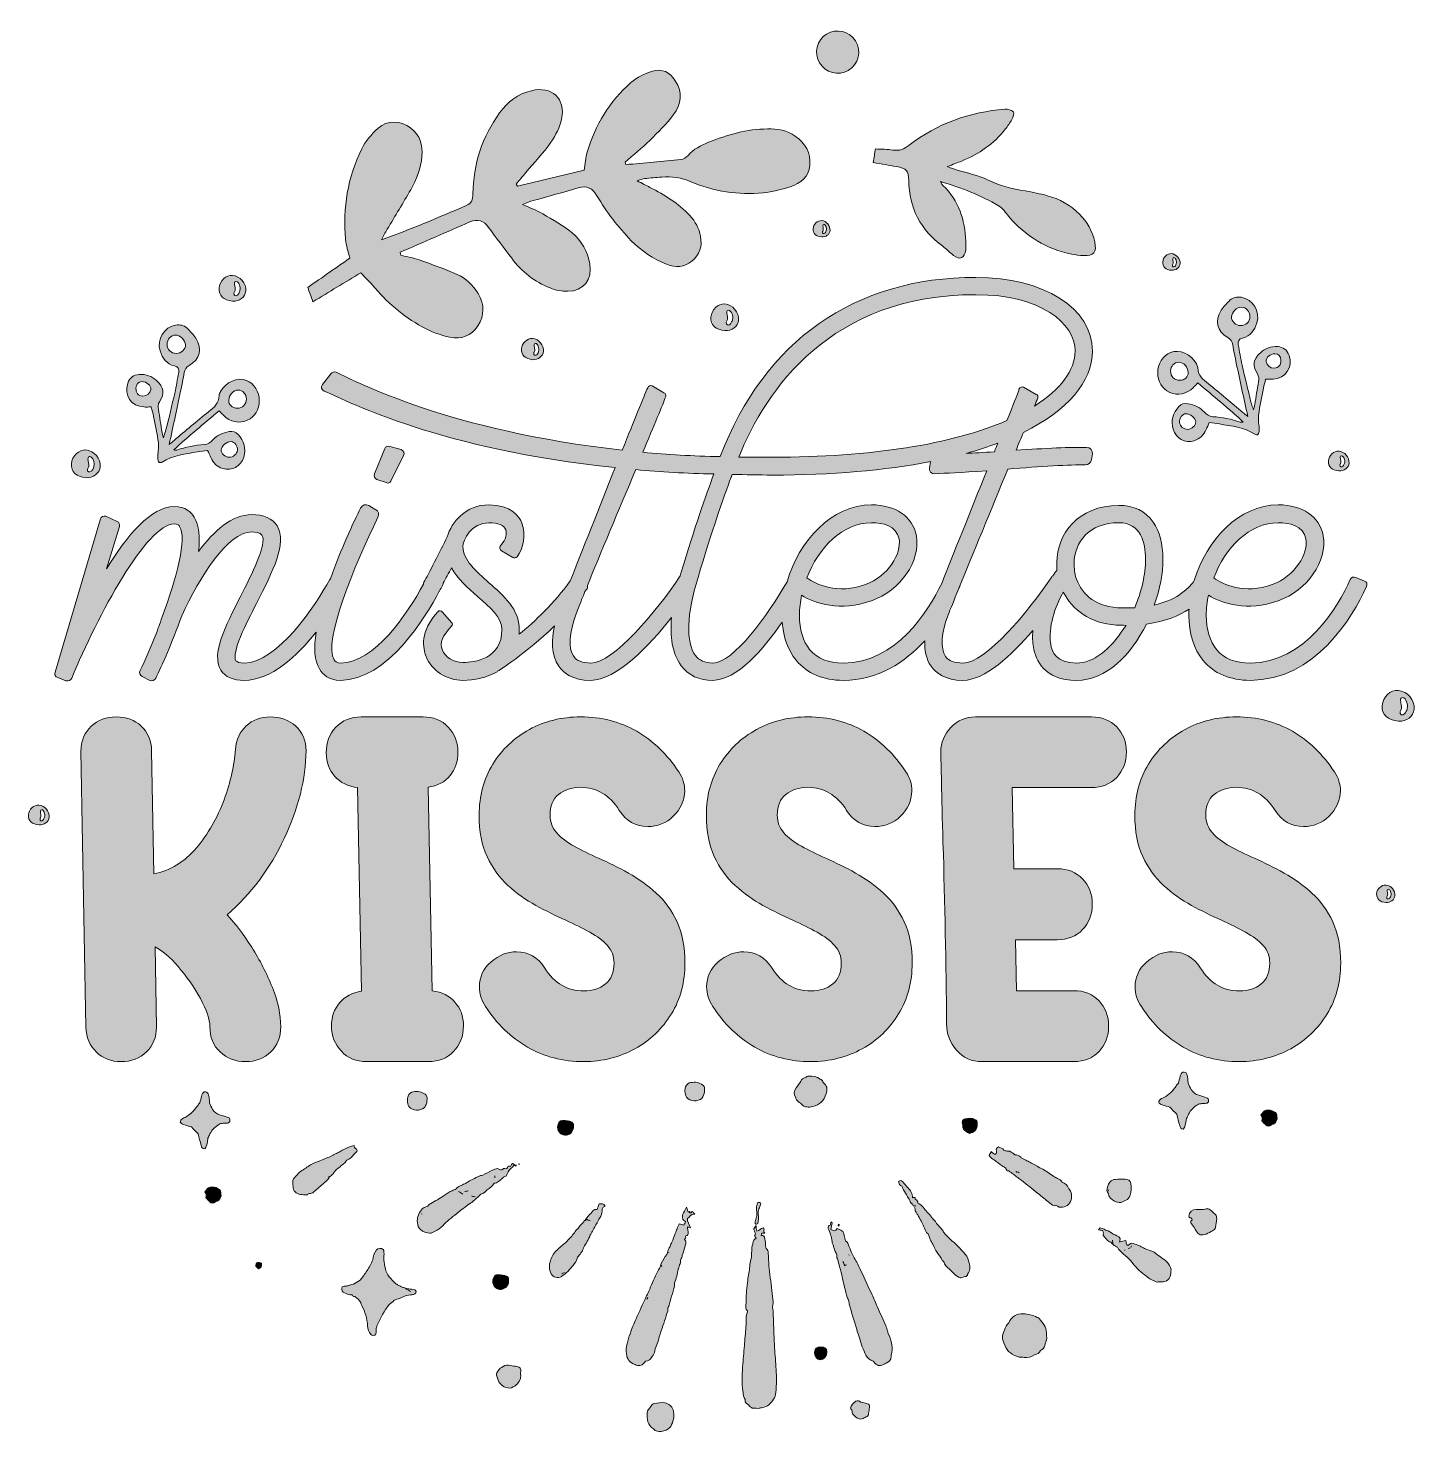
# Model space of a CAD drawing. Header units: inches. Extents: x 75 to 1005, y -1010 to -69.
import ezdxf

# ---------------------------------------------------------------- set-up
doc = ezdxf.new("R2010")
doc.units = ezdxf.units.IN
doc.header["$MEASUREMENT"] = 0
doc.layers.add('Layer 1', color=7, linetype='Continuous')

# ---------------------------------------------------------------- blocks, each defined once
blk = doc.blocks.new('block 2')
at = {"layer": 'Layer 1', "true_color": 0xffffff}
h = blk.add_hatch(color=7, dxfattribs=at)
h.dxf.hatch_style = 2
edge = h.paths.add_edge_path()
edge.add_spline(control_points=[(625.04, -97.09), (631.9, -93.14), (634.17, -83.91), (629.92, -77.24), (625.79, -70.74), (617, -68.68), (610.51, -72.69), (603.93, -76.75), (601.8, -85.42), (605.76, -92.03), (609.75, -98.67), (618.37, -100.93), (625.04, -97.09)], knot_values=[0, 0, 0, 0, 1, 1, 1, 2, 2, 2, 3, 3, 3, 4, 4, 4, 4], degree=3, periodic=1)
h = blk.add_hatch(color=7, dxfattribs=at)
h.dxf.hatch_style = 2
edge = h.paths.add_edge_path()
edge.add_spline(control_points=[(266.35, -252.05), (277.29, -245.45), (287.63, -239.21), (298.44, -232.7), (301.38, -235.83), (303.9, -238.29), (306.16, -240.96), (315.66, -252.21), (326.73, -261.69), (339.5, -268.9), (345.23, -272.13), (351.71, -274.5), (358.14, -275.89), (365.62, -277.5), (372.52, -275.1), (376.87, -268.27), (381.39, -261.21), (381.42, -253.91), (377.03, -246.62), (373.58, -240.9), (368.83, -236.41), (362.91, -233.75), (354.66, -230.05), (346.07, -227.08), (337.52, -224.08), (333.54, -222.69), (329.33, -221.98), (325.22, -220.97), (325.12, -220.25), (325.01, -219.54), (324.91, -218.82), (340.46, -212.1), (356.02, -205.39), (371.56, -198.64), (376.78, -196.38), (380.75, -197.83), (384.04, -202.3), (389.13, -209.23), (394.41, -216.03), (399.53, -222.95), (406.25, -232.02), (414.85, -238.74), (425.28, -242.87), (428.96, -244.33), (433.17, -245.2), (437.11, -245.1), (447.75, -244.84), (453.7, -237.31), (451.83, -226.76), (450.37, -218.5), (446.37, -211.18), (440.03, -205.92), (434.04, -200.95), (427.05, -197.13), (420.3, -193.14), (416.44, -190.87), (412.18, -189.3), (406.81, -186.81), (410.02, -185.65), (411.88, -184.85), (413.82, -184.31), (423.93, -181.45), (434.09, -178.78), (444.16, -175.79), (449.96, -174.07), (453.69, -176.04), (456.66, -181.05), (463.16, -191.97), (470.73, -202.12), (479.68, -211.19), (486.48, -218.08), (494.35, -223.37), (503.36, -227.01), (509.45, -229.48), (515.06, -228.93), (520.23, -224.9), (525.73, -220.61), (527.2, -214.78), (526.04, -208.21), (525.11, -202.92), (522.6, -198.37), (518.94, -194.36), (511.38, -186.08), (501.93, -180.54), (492.14, -175.44), (489.61, -174.12), (487.07, -172.82), (483.5, -170.98), (485.84, -170.3), (487.23, -169.69), (488.66, -169.53), (492.46, -169.11), (496.28, -168.91), (500.09, -168.57), (506.85, -167.96), (513.15, -168.89), (519.6, -171.63), (535.02, -178.18), (551.34, -180.67), (568.04, -179.09), (574.15, -178.51), (580.24, -176.85), (586.12, -175), (593.11, -172.81), (598.71, -168.47), (599.35, -160.58), (600.01, -152.33), (596.24, -145.69), (589.51, -141.02), (584.02, -137.21), (577.58, -136.25), (571.02, -136.27), (557.17, -136.31), (544.15, -140.11), (531.43, -145.25), (526.28, -147.33), (521.49, -149.81), (517.67, -154.02), (516.48, -155.34), (514.59, -156.64), (512.9, -156.81), (500.63, -158.1), (488.33, -159.1), (476.04, -160.19), (475.84, -159.66), (475.65, -159.13), (475.45, -158.6), (480.99, -153.74), (486.73, -149.1), (491.99, -143.97), (497.61, -138.48), (503.31, -132.95), (507.99, -126.69), (513.2, -119.73), (514.34, -111.82), (509.15, -103.93), (505.42, -98.27), (500.37, -95.59), (493.83, -97.64), (488.72, -99.24), (483.4, -101.7), (479.44, -105.2), (465.15, -117.82), (455.43, -133.59), (450.11, -151.94), (449.06, -155.55), (448.86, -159.42), (448.14, -163.95), (433.37, -167.45), (418.38, -171.02), (403.38, -174.58), (403.09, -174.13), (402.8, -173.69), (402.5, -173.24), (404.66, -170.67), (406.81, -168.1), (408.97, -165.53), (414.65, -158.77), (420.78, -152.32), (425.85, -145.13), (429.08, -140.56), (431.74, -135.1), (432.91, -129.66), (435.88, -115.87), (426.47, -107.31), (412.74, -110.65), (403.75, -112.83), (396.78, -118.08), (391.43, -125.48), (379.73, -141.66), (373.81, -159.84), (373.54, -179.77), (373.49, -183.53), (372.91, -186.05), (369.12, -187.65), (350.46, -195.52), (331.87, -203.59), (312.2, -210.66), (313.51, -208.27), (314.77, -205.84), (316.15, -203.5), (321.39, -194.66), (326.87, -185.95), (331.86, -176.98), (335.72, -170.07), (338.65, -162.7), (339.37, -154.69), (340.05, -147.11), (338.23, -140.43), (331.82, -135.62), (325.08, -130.56), (316.2, -130.17), (309.98, -135.81), (305.66, -139.73), (301.63, -144.53), (299.05, -149.72), (289.57, -168.8), (286.29, -189.2), (288.21, -210.38), (288.57, -214.36), (289.96, -218.25), (291.04, -222.91), (282.1, -229.14), (272.75, -235.66), (262.88, -242.53), (263.94, -245.44), (264.96, -248.24), (266.35, -252.05)], knot_values=[0, 0, 0, 0, 1, 1, 1, 2, 2, 2, 3, 3, 3, 4, 4, 4, 5, 5, 5, 6, 6, 6, 7, 7, 7, 8, 8, 8, 9, 9, 9, 10, 10, 10, 11, 11, 11, 12, 12, 12, 13, 13, 13, 14, 14, 14, 15, 15, 15, 16, 16, 16, 17, 17, 17, 18, 18, 18, 19, 19, 19, 20, 20, 20, 21, 21, 21, 22, 22, 22, 23, 23, 23, 24, 24, 24, 25, 25, 25, 26, 26, 26, 27, 27, 27, 28, 28, 28, 29, 29, 29, 30, 30, 30, 31, 31, 31, 32, 32, 32, 33, 33, 33, 34, 34, 34, 35, 35, 35, 36, 36, 36, 37, 37, 37, 38, 38, 38, 39, 39, 39, 40, 40, 40, 41, 41, 41, 42, 42, 42, 43, 43, 43, 44, 44, 44, 45, 45, 45, 46, 46, 46, 47, 47, 47, 48, 48, 48, 49, 49, 49, 50, 50, 50, 51, 51, 51, 52, 52, 52, 53, 53, 53, 54, 54, 54, 55, 55, 55, 56, 56, 56, 57, 57, 57, 58, 58, 58, 59, 59, 59, 60, 60, 60, 61, 61, 61, 62, 62, 62, 63, 63, 63, 64, 64, 64, 65, 65, 65, 66, 66, 66, 67, 67, 67, 68, 68, 68, 69, 69, 69, 69], degree=3, periodic=1)
h = blk.add_hatch(color=7, dxfattribs=at)
h.dxf.hatch_style = 2
edge = h.paths.add_edge_path()
edge.add_spline(control_points=[(665.53, -170.87), (665.97, -189.35), (673.5, -204), (688.39, -214.95), (690.88, -216.78), (692.98, -219.15), (695.47, -220.99), (700.01, -224.33), (702.99, -222.98), (703.76, -217.29), (704.02, -215.42), (703.91, -213.48), (703.82, -211.57), (703.11, -197.28), (699.28, -184.27), (688.45, -174.13), (687.99, -173.69), (687.75, -173.01), (686.84, -171.5), (700.92, -175.89), (713.86, -180.59), (725.75, -187.72), (728.49, -189.36), (730.47, -192.38), (732.61, -194.92), (743.81, -208.16), (757.78, -216.75), (774.83, -220.16), (777.4, -220.67), (780.03, -221.03), (782.64, -221.12), (789.74, -221.36), (791.57, -219.1), (790.19, -211.94), (788.79, -204.65), (785.02, -198.59), (779.9, -193.41), (773.9, -187.35), (766.71, -183.14), (758.42, -181), (753.57, -179.75), (748.66, -178.63), (743.71, -177.84), (734.94, -176.43), (726.55, -174.3), (718.43, -170.35), (712.06, -167.25), (704.82, -165.97), (697.97, -163.85), (696.17, -163.29), (694.41, -162.62), (691.36, -161.56), (695.34, -160.02), (698.25, -158.96), (701.11, -157.77), (712.55, -153.02), (722.6, -146.33), (730.26, -136.43), (731.86, -134.36), (733.44, -132.21), (734.62, -129.89), (735.41, -128.31), (736.37, -125.42), (735.7, -124.8), (734.37, -123.58), (731.92, -122.93), (730.01, -123.07), (706.3, -124.82), (684.77, -132.71), (665.84, -147.11), (662.3, -149.8), (659.18, -151.15), (654.83, -150.44), (651.33, -149.87), (647.72, -149.94), (643.23, -149.66), (642.75, -152.67), (642.31, -155.48), (641.8, -158.77), (647.49, -159.75), (652.41, -160.52), (657.3, -161.47), (664.16, -162.8), (665.36, -163.9), (665.53, -170.87)], knot_values=[0, 0, 0, 0, 1, 1, 1, 2, 2, 2, 3, 3, 3, 4, 4, 4, 5, 5, 5, 6, 6, 6, 7, 7, 7, 8, 8, 8, 9, 9, 9, 10, 10, 10, 11, 11, 11, 12, 12, 12, 13, 13, 13, 14, 14, 14, 15, 15, 15, 16, 16, 16, 17, 17, 17, 18, 18, 18, 19, 19, 19, 20, 20, 20, 21, 21, 21, 22, 22, 22, 23, 23, 23, 24, 24, 24, 25, 25, 25, 26, 26, 26, 27, 27, 27, 28, 28, 28, 28], degree=3, periodic=1)
h = blk.add_hatch(color=7, dxfattribs=at)
h.dxf.hatch_style = 2
edge = h.paths.add_edge_path()
edge.add_spline(control_points=[(607.25, -208.67), (610.01, -208.89), (612.62, -206.91), (612.81, -204.44), (613.08, -201.12), (610.47, -198), (607.18, -197.72), (604.43, -197.48), (601.67, -200.1), (601.45, -203.15), (601.23, -206.29), (603.4, -208.35), (607.25, -208.67)], knot_values=[0, 0, 0, 0, 1, 1, 1, 2, 2, 2, 3, 3, 3, 4, 4, 4, 4], degree=3, periodic=1)
edge = h.paths.add_edge_path()
edge.add_spline(control_points=[(608.12, -202.17), (608.02, -201.69), (607.83, -200.92), (608.19, -200.5), (608.74, -199.85), (609.6, -200.66), (609.88, -201.19), (610.28, -201.96), (610.48, -202.79), (610.42, -203.61), (610.38, -204.13), (610.24, -204.63), (609.99, -205.12), (609.82, -205.46), (609.64, -205.82), (609.36, -206.09), (608.64, -206.81), (607.56, -206.33), (607.8, -205.27), (607.84, -205.07), (607.95, -204.9), (608.05, -204.73), (608.51, -203.89), (608.29, -203.05), (608.12, -202.17)], knot_values=[0, 0, 0, 0, 1, 1, 1, 2, 2, 2, 3, 3, 3, 4, 4, 4, 5, 5, 5, 6, 6, 6, 7, 7, 7, 8, 8, 8, 8], degree=3, periodic=1)
h = blk.add_hatch(color=7, dxfattribs=at)
h.dxf.hatch_style = 2
edge = h.paths.add_edge_path()
edge.add_spline(control_points=[(841.68, -231.03), (844.5, -231.26), (847.16, -229.23), (847.37, -226.7), (847.64, -223.31), (844.97, -220.13), (841.61, -219.84), (838.8, -219.6), (835.98, -222.27), (835.76, -225.39), (835.53, -228.59), (837.75, -230.7), (841.68, -231.03)], knot_values=[0, 0, 0, 0, 1, 1, 1, 2, 2, 2, 3, 3, 3, 4, 4, 4, 4], degree=3, periodic=1)
edge = h.paths.add_edge_path()
edge.add_spline(control_points=[(842.57, -224.39), (842.47, -223.9), (842.27, -223.11), (842.64, -222.68), (843.2, -222.01), (844.09, -222.85), (844.37, -223.38), (844.78, -224.17), (844.98, -225.02), (844.92, -225.86), (844.88, -226.38), (844.74, -226.9), (844.49, -227.4), (844.31, -227.75), (844.12, -228.11), (843.84, -228.39), (843.1, -229.13), (842, -228.64), (842.24, -227.55), (842.28, -227.35), (842.4, -227.18), (842.5, -227), (842.97, -226.15), (842.75, -225.28), (842.57, -224.39)], knot_values=[0, 0, 0, 0, 1, 1, 1, 2, 2, 2, 3, 3, 3, 4, 4, 4, 5, 5, 5, 6, 6, 6, 7, 7, 7, 8, 8, 8, 8], degree=3, periodic=1)
h = blk.add_hatch(color=7, dxfattribs=at)
h.dxf.hatch_style = 2
edge = h.paths.add_edge_path()
edge.add_spline(control_points=[(212.57, -251.66), (216.91, -252.02), (221.02, -248.89), (221.33, -245), (221.75, -239.77), (217.64, -234.86), (212.46, -234.42), (208.13, -234.04), (203.78, -238.16), (203.44, -242.97), (203.09, -247.91), (206.5, -251.16), (212.57, -251.66)], knot_values=[0, 0, 0, 0, 1, 1, 1, 2, 2, 2, 3, 3, 3, 4, 4, 4, 4], degree=3, periodic=1)
edge = h.paths.add_edge_path()
edge.add_spline(control_points=[(213.43, -246.3), (213.49, -245.99), (213.68, -245.73), (213.83, -245.45), (214.56, -244.14), (214.21, -242.81), (213.94, -241.43), (213.78, -240.67), (213.48, -239.46), (214.04, -238.79), (214.91, -237.77), (216.27, -239.05), (216.71, -239.88), (217.34, -241.09), (217.65, -242.4), (217.55, -243.7), (217.49, -244.51), (217.28, -245.31), (216.89, -246.07), (216.61, -246.61), (216.33, -247.17), (215.9, -247.6), (214.76, -248.73), (213.06, -247.98), (213.43, -246.3)], knot_values=[0, 0, 0, 0, 1, 1, 1, 2, 2, 2, 3, 3, 3, 4, 4, 4, 5, 5, 5, 6, 6, 6, 7, 7, 7, 8, 8, 8, 8], degree=3, periodic=1)
h = blk.add_hatch(color=7, dxfattribs=at)
h.dxf.hatch_style = 2
edge = h.paths.add_edge_path()
edge.add_spline(control_points=[(970.86, -439.39), (970.86, -439.39), (965.06, -436.85), (965.06, -436.85), (963.6, -436.12), (962.15, -436.85), (961.43, -438.3), (953.08, -456.45), (931.3, -494.2), (894.27, -494.2), (884.47, -494.2), (876.85, -491.3), (871.76, -485.13), (867.41, -479.68), (864.87, -471.7), (864.87, -462.26), (864.87, -457.54), (865.59, -453.18), (866.32, -448.83), (875.76, -454.27), (892.09, -460.08), (913.15, -452.46), (932.75, -445.56), (946.18, -425.96), (943.28, -408.9), (940.74, -396.19), (929.48, -388.21), (913.15, -388.21), (886.61, -388.21), (865.13, -411.92), (856.89, -438.85), (854.06, -443.07), (846.71, -451.54), (830.03, -455.36), (834.02, -444.83), (835.84, -433.94), (835.84, -424.51), (835.84, -414.34), (833.66, -405.99), (829.3, -399.82), (824.22, -392.2), (816.23, -388.57), (806.43, -388.57), (778.48, -388.57), (765.05, -408.17), (764.69, -426.69), (764.69, -428.5), (764.69, -430.31), (764.69, -432.13), (763.8, -433.24), (762.93, -434.47), (762.07, -435.75), (761.82, -435.93), (761.59, -436.16), (761.43, -436.49), (745.82, -459.72), (717.14, -494.2), (701.9, -494.2), (696.09, -494.2), (692.46, -492.75), (690.28, -489.85), (686.65, -484.4), (687.38, -473.88), (692.1, -461.53), (693.25, -458.7), (695.75, -452.57), (699.1, -444.37), (699.31, -443.92), (699.52, -443.46), (699.72, -443.02), (699.8, -442.86), (699.8, -442.69), (699.85, -442.53), (708.11, -422.29), (721.02, -390.77), (732.03, -364.25), (753.44, -362.43), (774.14, -361.35), (783.94, -361.35), (785.75, -361.35), (787.56, -360.26), (787.93, -358.08), (787.93, -358.08), (788.65, -354.08), (788.65, -354.08), (789.02, -351.91), (787.2, -349.73), (784.66, -349.73), (774.86, -349.37), (756.35, -350.46), (737.47, -351.54), (739.22, -347.32), (740.87, -343.32), (742.4, -339.63), (771.8, -325.28), (788.66, -305.69), (788.66, -285.12), (788.66, -256.44), (756, -235.75), (710.62, -235.75), (629.31, -235.75), (568.69, -278.22), (539.29, -355.9), (520.77, -355.54), (503.71, -354.45), (487.38, -353), (494.64, -335.21), (500.81, -321.05), (502.62, -315.97), (503.35, -314.88), (502.62, -313.79), (501.53, -313.07), (501.53, -313.07), (493.55, -308.35), (493.55, -308.35), (492.46, -307.98), (491.01, -308.35), (490.64, -309.8), (488.1, -315.61), (481.57, -331.94), (473.58, -351.54), (358.51, -338.84), (295.71, -305.81), (281.92, -299.27), (280.47, -298.91), (279.01, -299.27), (278.29, -300.36), (278.29, -300.36), (272.84, -307.62), (272.84, -307.62), (271.39, -309.07), (272.12, -311.25), (273.93, -311.98), (291.72, -319.6), (351.61, -351.18), (468.86, -363.16), (458.31, -389.8), (446.36, -419.91), (438.81, -439.18), (428.03, -454.03), (414.94, -466.42), (404.61, -474.96), (404.61, -473.88), (404.61, -472.79), (404.61, -471.7), (404.61, -458.27), (394.45, -449.19), (384.29, -440.48), (375.58, -432.49), (366.86, -425.23), (366.86, -416.16), (366.86, -411.8), (372.31, -400.19), (384.29, -400.19), (390.46, -400.19), (394.45, -402), (395.54, -404.9), (396.99, -409.26), (394.09, -412.89), (391.91, -415.8), (391.18, -416.88), (391.55, -418.34), (392.64, -419.06), (392.64, -419.06), (400.26, -423.42), (400.26, -423.42), (401.35, -424.14), (402.44, -423.78), (403.16, -423.05), (407.16, -417.61), (409.33, -408.17), (406.43, -400.55), (404.61, -395.83), (399.17, -388.21), (384.29, -388.21), (368.68, -388.21), (359.24, -399.82), (356.33, -409.62), (351.62, -419.42), (343.63, -434.67), (340.73, -440.12), (340.52, -440.52), (340.43, -440.93), (340.4, -441.32), (329.67, -461.27), (307.56, -494.2), (284.83, -494.2), (282.29, -494.2), (281.2, -493.11), (280.47, -492.02), (273.21, -480.41), (293.9, -428.86), (309.88, -396.56), (310.97, -394.74), (310.24, -392.2), (308.42, -391.47), (308.42, -391.47), (303.7, -388.57), (303.7, -388.57), (301.89, -387.48), (299.35, -388.21), (298.26, -390.38), (293.68, -399.55), (285.05, -418.16), (278.1, -437.72), (277.91, -437.9), (277.72, -438.09), (277.58, -438.3), (268.14, -455.73), (242.37, -494.2), (220.23, -494.2), (217.32, -494.2), (215.51, -493.48), (214.78, -492.75), (211.51, -487.67), (221.68, -467.7), (228.58, -454.27), (239.46, -432.49), (249.27, -413.98), (242.37, -402.36), (239.1, -397.28), (233.29, -394.74), (225.31, -394.74), (212.24, -394.74), (199.9, -405.63), (189.73, -419.42), (190.82, -409.99), (190.1, -401.64), (186.83, -396.56), (185.01, -393.29), (181.02, -389.3), (173.4, -389.3), (158.15, -389.3), (141.82, -408.54), (128.03, -431.04), (128.03, -431.04), (136.74, -402.73), (136.74, -402.73), (137.1, -401.27), (136.37, -399.82), (135.28, -399.46), (135.28, -399.46), (127.66, -395.83), (127.66, -395.83), (126.21, -395.47), (124.39, -396.19), (124.03, -397.65), (124.03, -397.65), (93.54, -500.37), (93.54, -500.37), (92.81, -501.83), (93.9, -503.64), (95.35, -504), (95.35, -504), (100.8, -506.18), (100.8, -506.18), (102.61, -506.54), (104.07, -505.82), (104.79, -504.37), (121.85, -462.62), (155.25, -400.91), (173.4, -400.91), (175.94, -400.91), (176.67, -402), (177.03, -402.73), (182.11, -410.71), (175.21, -436.85), (165.41, -463.35), (163.6, -468.07), (162.15, -472.06), (161.42, -474.6), (157.79, -483.31), (154.16, -492.02), (150.53, -499.28), (149.8, -500.74), (150.53, -502.55), (151.98, -503.28), (151.98, -503.28), (157.06, -505.82), (157.06, -505.82), (158.52, -506.54), (160.33, -505.82), (161.06, -504.37), (165.05, -496.38), (171.95, -480.41), (178.48, -462.62), (190.46, -436.49), (209.34, -406.36), (225.31, -406.36), (227.49, -406.36), (231.12, -406.72), (232.21, -408.54), (235.83, -414.34), (224.95, -435.4), (218.05, -449.19), (207.52, -469.88), (198.08, -488.03), (204.62, -498.92), (207.52, -503.64), (212.97, -505.82), (220.23, -505.82), (238.3, -505.82), (255.65, -489.65), (268.49, -473.43), (266.96, -483.8), (267.27, -492.66), (270.67, -498.2), (272.85, -501.83), (276.84, -505.82), (284.83, -505.82), (316.27, -505.82), (341.79, -463.28), (351.02, -446.16), (351.09, -446.08), (351.19, -446.01), (351.25, -445.92), (351.37, -445.62), (351.53, -445.28), (351.67, -444.94), (352.37, -443.62), (352.97, -442.47), (353.44, -441.57), (353.58, -441.28), (353.62, -441), (353.66, -440.72), (355.24, -437.56), (357.24, -433.87), (359.24, -430.31), (363.23, -437.94), (370.13, -443.75), (376.66, -449.55), (385.01, -456.81), (393, -463.71), (393, -471.7), (393, -491.66), (374.49, -493.84), (366.86, -493.84), (360.69, -493.84), (354.89, -490.21), (353.07, -485.49), (350.89, -480.41), (353.43, -475.69), (359.24, -469.52), (359.97, -468.79), (359.97, -467.7), (359.24, -466.98), (359.24, -466.98), (353.07, -460.08), (353.07, -460.08), (352.34, -458.99), (350.89, -458.99), (350.16, -459.72), (337.82, -473.15), (340, -484.4), (342.18, -489.85), (345.81, -499.28), (355.97, -505.82), (366.86, -505.82), (374.49, -505.82), (382.84, -504), (389.73, -500.01), (390.77, -499.23), (409.16, -487.81), (428.18, -469.38), (426.27, -478.32), (425.87, -488.76), (431.11, -496.38), (434.01, -500.74), (440.18, -505.82), (452.53, -505.82), (469.59, -505.82), (491.73, -482.59), (506.62, -463.71), (505.53, -476.05), (506.98, -487.67), (513.15, -496.02), (517.87, -502.55), (525.13, -505.82), (534.2, -505.82), (550.36, -505.82), (568.27, -485), (580.82, -466.76), (581.54, -476.87), (584.71, -485.74), (590.1, -492.39), (597.36, -501.1), (608.25, -505.82), (621.68, -505.82), (645.07, -505.82), (663.11, -493.67), (676.28, -479.23), (676.05, -485.34), (677.07, -491.42), (680.48, -496.38), (683.75, -500.74), (689.92, -505.82), (701.9, -505.82), (716.4, -505.82), (734.43, -489.02), (748.74, -472.4), (748.4, -476.35), (748.46, -480.17), (749.08, -483.68), (750.53, -492.02), (755.98, -505.82), (778.12, -505.82), (798.08, -505.82), (814.42, -488.76), (824.95, -468.07), (837.56, -466.43), (846.74, -462.5), (853.39, -458.11), (853.31, -459.5), (853.25, -460.88), (853.25, -462.26), (853.25, -474.24), (856.52, -484.77), (862.69, -492.39), (869.95, -501.1), (880.84, -505.82), (894.27, -505.82), (937.83, -505.82), (962.88, -463.71), (972.32, -443.02), (973.04, -441.57), (972.32, -439.75), (970.86, -439.39)], knot_values=[0, 0, 0, 0, 1, 1, 1, 2, 2, 2, 3, 3, 3, 4, 4, 4, 5, 5, 5, 6, 6, 6, 7, 7, 7, 8, 8, 8, 9, 9, 9, 10, 10, 10, 11, 11, 11, 12, 12, 12, 13, 13, 13, 14, 14, 14, 15, 15, 15, 16, 16, 16, 17, 17, 17, 18, 18, 18, 19, 19, 19, 20, 20, 20, 21, 21, 21, 22, 22, 22, 23, 23, 23, 24, 24, 24, 25, 25, 25, 26, 26, 26, 27, 27, 27, 28, 28, 28, 29, 29, 29, 30, 30, 30, 31, 31, 31, 32, 32, 32, 33, 33, 33, 34, 34, 34, 35, 35, 35, 36, 36, 36, 37, 37, 37, 38, 38, 38, 39, 39, 39, 40, 40, 40, 41, 41, 41, 42, 42, 42, 43, 43, 43, 44, 44, 44, 45, 45, 45, 46, 46, 46, 47, 47, 47, 48, 48, 48, 49, 49, 49, 50, 50, 50, 51, 51, 51, 52, 52, 52, 53, 53, 53, 54, 54, 54, 55, 55, 55, 56, 56, 56, 57, 57, 57, 58, 58, 58, 59, 59, 59, 60, 60, 60, 61, 61, 61, 62, 62, 62, 63, 63, 63, 64, 64, 64, 65, 65, 65, 66, 66, 66, 67, 67, 67, 68, 68, 68, 69, 69, 69, 70, 70, 70, 71, 71, 71, 72, 72, 72, 73, 73, 73, 74, 74, 74, 75, 75, 75, 76, 76, 76, 77, 77, 77, 78, 78, 78, 79, 79, 79, 80, 80, 80, 81, 81, 81, 82, 82, 82, 83, 83, 83, 84, 84, 84, 85, 85, 85, 86, 86, 86, 87, 87, 87, 88, 88, 88, 89, 89, 89, 90, 90, 90, 91, 91, 91, 92, 92, 92, 93, 93, 93, 94, 94, 94, 95, 95, 95, 96, 96, 96, 97, 97, 97, 98, 98, 98, 99, 99, 99, 100, 100, 100, 101, 101, 101, 102, 102, 102, 103, 103, 103, 104, 104, 104, 105, 105, 105, 106, 106, 106, 107, 107, 107, 108, 108, 108, 109, 109, 109, 110, 110, 110, 111, 111, 111, 112, 112, 112, 113, 113, 113, 114, 114, 114, 115, 115, 115, 116, 116, 116, 117, 117, 117, 118, 118, 118, 119, 119, 119, 120, 120, 120, 121, 121, 121, 122, 122, 122, 123, 123, 123, 124, 124, 124, 125, 125, 125, 126, 126, 126, 127, 127, 127, 128, 128, 128, 129, 129, 129, 130, 130, 130, 131, 131, 131, 132, 132, 132, 133, 133, 133, 134, 134, 134, 135, 135, 135, 136, 136, 136, 137, 137, 137, 138, 138, 138, 139, 139, 139, 140, 140, 140, 141, 141, 141, 142, 142, 142, 142], degree=3, periodic=1)
edge = h.paths.add_edge_path()
edge.add_spline(control_points=[(722.95, -352.63), (715.51, -353.15), (709.26, -353.49), (703.95, -353.72), (711.49, -351.66), (718.58, -349.38), (725.24, -346.91), (724.49, -348.78), (723.73, -350.68), (722.95, -352.63)], knot_values=[0, 0, 0, 0, 1, 1, 1, 2, 2, 2, 3, 3, 3, 3], degree=3, periodic=1)
edge = h.paths.add_edge_path()
edge.add_spline(control_points=[(710.62, -247.36), (754.18, -247.36), (777.05, -266.6), (777.05, -285.12), (777.05, -298.02), (767.26, -310.92), (749.76, -321.98), (750.69, -319.76), (751.44, -317.97), (751.99, -316.7), (752.35, -315.61), (751.99, -314.52), (750.9, -314.15), (750.9, -314.15), (742.55, -309.44), (742.55, -309.44), (741.46, -308.71), (740.01, -309.44), (739.65, -310.53), (738.31, -314.11), (735.3, -321.7), (731.33, -331.67), (694.67, -347.7), (640.29, -356.26), (574.13, -356.26), (566.51, -356.26), (558.89, -356.26), (551.63, -356.26), (569.78, -311.25), (612.97, -247.36), (710.62, -247.36)], knot_values=[0, 0, 0, 0, 1, 1, 1, 2, 2, 2, 3, 3, 3, 4, 4, 4, 5, 5, 5, 6, 6, 6, 7, 7, 7, 8, 8, 8, 9, 9, 9, 10, 10, 10, 10], degree=3, periodic=1)
edge = h.paths.add_edge_path()
edge.add_spline(control_points=[(513.15, -433.22), (512.79, -434.31), (512.42, -435.4), (512.06, -436.49), (496.45, -459.72), (467.77, -494.2), (452.53, -494.2), (446.72, -494.2), (443.09, -492.75), (440.91, -489.48), (437.28, -484.4), (438.01, -473.88), (442.73, -461.17), (443.68, -458.59), (445.77, -453.34), (448.62, -446.32), (449.08, -445.7), (449.54, -445.09), (449.99, -444.47), (450.36, -443.92), (450.44, -443.09), (450.25, -442.32), (458.42, -422.29), (471.4, -391.13), (482.66, -364.61), (498.99, -366.06), (516.41, -367.15), (534.93, -367.52), (529.85, -381.67), (521.86, -403.82), (513.15, -433.22)], knot_values=[0, 0, 0, 0, 1, 1, 1, 2, 2, 2, 3, 3, 3, 4, 4, 4, 5, 5, 5, 6, 6, 6, 7, 7, 7, 8, 8, 8, 9, 9, 9, 10, 10, 10, 10], degree=3, periodic=1)
edge = h.paths.add_edge_path()
edge.add_spline(control_points=[(621.68, -494.2), (611.88, -494.2), (604.26, -491.3), (599.17, -485.13), (594.82, -479.68), (592.28, -471.7), (592.28, -462.26), (592.28, -457.54), (593, -453.18), (593.73, -448.83), (603.17, -454.27), (619.5, -460.08), (640.56, -452.46), (660.16, -445.56), (673.59, -425.96), (670.69, -408.9), (668.14, -396.19), (656.89, -388.21), (640.56, -388.21), (613.72, -388.21), (592.06, -412.46), (584.03, -439.77), (571.19, -462.24), (548.13, -494.2), (534.2, -494.2), (529.12, -494.2), (525.13, -492.39), (522.59, -489.12), (516.05, -480.41), (516.78, -461.17), (524.4, -436.85), (533.48, -405.99), (541.46, -383.49), (546.54, -369.69), (546.91, -369.33), (546.91, -368.61), (547.27, -367.88), (555.98, -367.88), (565.06, -368.24), (574.13, -368.24), (614.04, -368.24), (649.74, -365.15), (680.15, -359.22), (680.15, -359.22), (679.39, -363.52), (679.39, -363.52), (679.03, -365.7), (680.84, -367.52), (683.02, -367.52), (690.64, -366.79), (699.72, -366.79), (717.87, -365.34), (707.1, -392.01), (695.06, -422.12), (687.64, -440.82), (678.53, -459.72), (657.07, -494.2), (621.68, -494.2)], knot_values=[0, 0, 0, 0, 1, 1, 1, 2, 2, 2, 3, 3, 3, 4, 4, 4, 5, 5, 5, 6, 6, 6, 7, 7, 7, 8, 8, 8, 9, 9, 9, 10, 10, 10, 11, 11, 11, 12, 12, 12, 13, 13, 13, 14, 14, 14, 15, 15, 15, 16, 16, 16, 17, 17, 17, 18, 18, 18, 19, 19, 19, 19], degree=3, periodic=1)
edge = h.paths.add_edge_path()
edge.add_spline(control_points=[(597.36, -437.21), (604.98, -416.88), (621.32, -400.19), (640.56, -400.19), (648.18, -400.19), (657.25, -402), (659.07, -411.08), (660.88, -420.88), (651.81, -436.12), (636.56, -441.57), (617.69, -448.46), (603.53, -441.57), (597.36, -437.21)], knot_values=[0, 0, 0, 0, 1, 1, 1, 2, 2, 2, 3, 3, 3, 4, 4, 4, 4], degree=3, periodic=1)
edge = h.paths.add_edge_path()
edge.add_spline(control_points=[(809.7, -470.97), (800.62, -485.49), (789.01, -494.2), (778.12, -494.2), (764.33, -494.2), (761.42, -486.94), (760.7, -481.5), (758.88, -470.61), (763.6, -456.45), (769.05, -446.65), (775.22, -458.27), (786.83, -467.7), (804.62, -468.79), (806.8, -468.79), (808.98, -468.79), (811.15, -469.16), (810.79, -469.52), (810.43, -470.24), (809.7, -470.97)], knot_values=[0, 0, 0, 0, 1, 1, 1, 2, 2, 2, 3, 3, 3, 4, 4, 4, 5, 5, 5, 6, 6, 6, 6], degree=3, periodic=1)
edge = h.paths.add_edge_path()
edge.add_spline(control_points=[(816.96, -457.18), (813.33, -457.18), (809.7, -457.18), (805.35, -457.18), (789.37, -456.09), (780.3, -446.65), (777.39, -436.12), (776.67, -433.22), (776.3, -428.5), (776.3, -427.05), (776.67, -413.62), (786.11, -400.19), (806.43, -400.19), (820.95, -400.19), (824.22, -413.62), (824.22, -424.51), (824.22, -434.67), (821.68, -446.29), (816.96, -457.18)], knot_values=[0, 0, 0, 0, 1, 1, 1, 2, 2, 2, 3, 3, 3, 4, 4, 4, 5, 5, 5, 6, 6, 6, 6], degree=3, periodic=1)
edge = h.paths.add_edge_path()
edge.add_spline(control_points=[(913.15, -400.19), (920.77, -400.19), (929.84, -402), (931.66, -411.08), (933.47, -420.88), (924.4, -436.12), (909.15, -441.57), (890.28, -448.46), (876.12, -441.57), (869.95, -437.21), (877.57, -416.88), (893.91, -400.19), (913.15, -400.19)], knot_values=[0, 0, 0, 0, 1, 1, 1, 2, 2, 2, 3, 3, 3, 4, 4, 4, 4], degree=3, periodic=1)
h = blk.add_hatch(color=7, dxfattribs=at)
h.dxf.hatch_style = 2
edge = h.paths.add_edge_path()
edge.add_spline(control_points=[(533, -262.43), (532.64, -267.54), (536.17, -270.9), (542.44, -271.41), (546.93, -271.78), (551.18, -268.55), (551.5, -264.53), (551.93, -259.11), (547.68, -254.04), (542.33, -253.58), (537.85, -253.19), (533.36, -257.46), (533, -262.43)], knot_values=[0, 0, 0, 0, 1, 1, 1, 2, 2, 2, 3, 3, 3, 4, 4, 4, 4], degree=3, periodic=1)
edge = h.paths.add_edge_path()
edge.add_spline(control_points=[(543.33, -265.87), (543.4, -265.55), (543.59, -265.28), (543.75, -264.99), (544.5, -263.64), (544.14, -262.26), (543.86, -260.83), (543.7, -260.05), (543.38, -258.79), (543.97, -258.11), (544.86, -257.05), (546.27, -258.38), (546.72, -259.23), (547.38, -260.48), (547.7, -261.84), (547.6, -263.18), (547.53, -264.02), (547.31, -264.84), (546.91, -265.63), (546.63, -266.2), (546.33, -266.77), (545.89, -267.22), (544.71, -268.39), (542.95, -267.61), (543.33, -265.87)], knot_values=[0, 0, 0, 0, 1, 1, 1, 2, 2, 2, 3, 3, 3, 4, 4, 4, 5, 5, 5, 6, 6, 6, 7, 7, 7, 8, 8, 8, 8], degree=3, periodic=1)
h = blk.add_hatch(color=7, dxfattribs=at)
h.dxf.hatch_style = 2
edge = h.paths.add_edge_path()
edge.add_spline(control_points=[(840.51, -312.87), (845.59, -315.23), (851.99, -313.83), (856.14, -309.72), (857.11, -308.77), (858.06, -307.8), (859.34, -306.51), (869.52, -315.26), (879.75, -323.4), (889.73, -332.75), (888.5, -332.81), (887.99, -332.98), (887.6, -332.84), (881.66, -330.7), (875.52, -329.57), (869.24, -329.13), (866.91, -328.97), (865.18, -327.83), (863.63, -326.1), (860.69, -322.82), (856.85, -321.2), (852.56, -320.45), (850.17, -320.03), (848.09, -320.59), (846.56, -322.31), (842.68, -326.69), (840.99, -331.8), (842.76, -337.53), (844.7, -343.84), (850.63, -346.98), (856.84, -345.2), (860.73, -344.09), (863.16, -341.31), (864.8, -337.75), (865.51, -336.22), (866.19, -334.68), (866.95, -332.99), (869.41, -333.34), (871.57, -333.57), (873.7, -333.97), (881.83, -335.47), (890.2, -336.18), (897.4, -340.9), (897.94, -341.26), (899.27, -341.37), (899.48, -341.06), (900.04, -340.27), (900.46, -339.18), (900.44, -338.22), (900.36, -334.81), (899.57, -331.35), (899.97, -328.02), (900.7, -321.98), (902.06, -316), (903.22, -310.01), (903.6, -308.06), (904.15, -306.14), (904.69, -303.92), (906.58, -303.92), (908.12, -303.98), (909.66, -303.91), (918.1, -303.54), (923.1, -296.05), (920.42, -288.01), (919.16, -284.25), (916.61, -282.42), (912.79, -282.16), (908.32, -281.85), (904.46, -283.32), (901.17, -286.29), (896.32, -290.68), (895.65, -294.86), (899.14, -300.4), (900.24, -302.16), (900.38, -303.71), (899.99, -305.7), (898.99, -310.76), (898.31, -315.89), (897.47, -320.98), (897.33, -321.86), (897.04, -322.71), (896.56, -324.56), (895.78, -322.15), (895.23, -320.75), (894.88, -319.29), (892.88, -311.08), (890.85, -302.87), (888.98, -294.63), (887.95, -290.06), (887.18, -285.42), (886.35, -280.8), (885.94, -278.48), (886.65, -277.07), (889.26, -276.42), (894.47, -275.11), (897.19, -271.2), (898.8, -266.31), (901.31, -258.66), (896.19, -250.27), (888.21, -249.08), (885.44, -248.67), (882.81, -249.03), (880.78, -251.08), (878.7, -253.18), (876.51, -255.28), (874.94, -257.75), (870.34, -264.98), (871.99, -271.84), (879.35, -276.13), (881.37, -277.31), (882.24, -278.75), (882.62, -280.87), (883.37, -285.03), (884.16, -289.18), (885.04, -293.31), (887.51, -304.91), (890.03, -316.49), (892.72, -328.98), (891.13, -327.69), (890.29, -327.01), (889.46, -326.32), (881.77, -319.89), (874.18, -313.33), (866.33, -307.09), (862.68, -304.19), (859.19, -301.51), (859.24, -296.27), (859.24, -295.4), (858.7, -294.49), (858.28, -293.65), (855.17, -287.35), (846.69, -283.68), (840.88, -286.08), (835.94, -288.13), (832.23, -293.87), (832.36, -299.64), (832.5, -305.58), (834.97, -310.29), (840.51, -312.87)], knot_values=[0, 0, 0, 0, 1, 1, 1, 2, 2, 2, 3, 3, 3, 4, 4, 4, 5, 5, 5, 6, 6, 6, 7, 7, 7, 8, 8, 8, 9, 9, 9, 10, 10, 10, 11, 11, 11, 12, 12, 12, 13, 13, 13, 14, 14, 14, 15, 15, 15, 16, 16, 16, 17, 17, 17, 18, 18, 18, 19, 19, 19, 20, 20, 20, 21, 21, 21, 22, 22, 22, 23, 23, 23, 24, 24, 24, 25, 25, 25, 26, 26, 26, 27, 27, 27, 28, 28, 28, 29, 29, 29, 30, 30, 30, 31, 31, 31, 32, 32, 32, 33, 33, 33, 34, 34, 34, 35, 35, 35, 36, 36, 36, 37, 37, 37, 38, 38, 38, 39, 39, 39, 40, 40, 40, 41, 41, 41, 42, 42, 42, 43, 43, 43, 44, 44, 44, 45, 45, 45, 46, 46, 46, 46], degree=3, periodic=1)
edge = h.paths.add_edge_path()
edge.add_spline(control_points=[(852.55, -337.64), (849.92, -337.75), (847.19, -335.45), (846.98, -332.95), (846.75, -330.21), (848.93, -327.22), (851.24, -327.11), (853.97, -326.98), (857.92, -330.26), (857.92, -332.65), (857.93, -335), (855.2, -337.53), (852.55, -337.64)], knot_values=[0, 0, 0, 0, 1, 1, 1, 2, 2, 2, 3, 3, 3, 4, 4, 4, 4], degree=3, periodic=1)
edge = h.paths.add_edge_path()
edge.add_spline(control_points=[(911.09, -286.92), (913.39, -286.91), (914.83, -288.53), (914.99, -291.28), (915.16, -294.43), (913.33, -296.54), (910.37, -296.6), (907.77, -296.66), (905.26, -294.58), (905.08, -292.22), (904.86, -289.43), (907.68, -286.94), (911.09, -286.92)], knot_values=[0, 0, 0, 0, 1, 1, 1, 2, 2, 2, 3, 3, 3, 4, 4, 4, 4], degree=3, periodic=1)
edge = h.paths.add_edge_path()
edge.add_spline(control_points=[(881.77, -262.28), (881.81, -259.18), (885.46, -255.63), (888.53, -255.72), (891.64, -255.8), (894.19, -258.64), (894.18, -261.98), (894.16, -265.51), (891.54, -268.06), (887.9, -268.09), (884.78, -268.11), (881.73, -265.23), (881.77, -262.28)], knot_values=[0, 0, 0, 0, 1, 1, 1, 2, 2, 2, 3, 3, 3, 4, 4, 4, 4], degree=3, periodic=1)
edge = h.paths.add_edge_path()
edge.add_spline(control_points=[(846.44, -292.61), (849.71, -292.6), (852.68, -295.8), (852.78, -299.44), (852.87, -302.59), (850.61, -304.67), (847.04, -304.73), (843.53, -304.78), (841.03, -302.16), (841.03, -298.44), (841.03, -295.25), (843.47, -292.62), (846.44, -292.61)], knot_values=[0, 0, 0, 0, 1, 1, 1, 2, 2, 2, 3, 3, 3, 4, 4, 4, 4], degree=3, periodic=1)
h = blk.add_hatch(color=7, dxfattribs=at)
h.dxf.hatch_style = 2
edge = h.paths.add_edge_path()
edge.add_spline(control_points=[(153.1, -322.6), (154.64, -322.67), (156.18, -322.61), (158.07, -322.61), (158.61, -324.83), (159.17, -326.75), (159.54, -328.7), (160.7, -334.69), (162.06, -340.67), (162.79, -346.71), (163.19, -350.04), (162.4, -353.5), (162.32, -356.91), (162.3, -357.87), (162.72, -358.96), (163.28, -359.75), (163.5, -360.06), (164.83, -359.95), (165.37, -359.59), (172.57, -354.87), (180.93, -354.16), (189.06, -352.66), (191.19, -352.26), (193.35, -352.03), (195.81, -351.68), (196.58, -353.37), (197.25, -354.91), (197.96, -356.44), (199.6, -360), (202.03, -362.78), (205.92, -363.89), (212.14, -365.67), (218.06, -362.53), (220.01, -356.22), (221.77, -350.49), (220.08, -345.38), (216.2, -341), (214.67, -339.28), (212.59, -338.72), (210.21, -339.14), (205.91, -339.9), (202.07, -341.51), (199.13, -344.79), (197.58, -346.52), (195.85, -347.66), (193.52, -347.83), (187.24, -348.26), (181.11, -349.39), (175.17, -351.53), (174.77, -351.67), (174.26, -351.5), (173.04, -351.44), (183.01, -342.09), (193.25, -333.95), (203.43, -325.2), (204.71, -326.49), (205.66, -327.46), (206.62, -328.41), (210.78, -332.52), (217.18, -333.92), (222.25, -331.56), (227.79, -328.98), (230.26, -324.27), (230.4, -318.33), (230.53, -312.56), (226.82, -306.82), (221.89, -304.77), (216.07, -302.37), (207.59, -306.04), (204.48, -312.34), (204.07, -313.18), (203.52, -314.09), (203.53, -314.96), (203.57, -320.2), (200.08, -322.88), (196.43, -325.78), (188.58, -332.02), (181, -338.58), (173.3, -345.01), (172.47, -345.7), (171.63, -346.38), (170.05, -347.67), (172.74, -335.18), (175.25, -323.6), (177.72, -312), (178.6, -307.87), (179.39, -303.72), (180.14, -299.56), (180.52, -297.44), (181.39, -296), (183.41, -294.82), (190.77, -290.53), (192.42, -283.67), (187.83, -276.44), (186.25, -273.98), (184.06, -271.87), (181.98, -269.77), (179.95, -267.72), (177.32, -267.36), (174.55, -267.77), (166.57, -268.96), (161.45, -277.35), (163.97, -285), (165.57, -289.89), (168.29, -293.8), (173.5, -295.11), (176.12, -295.76), (176.82, -297.17), (176.41, -299.49), (175.58, -304.11), (174.82, -308.75), (173.78, -313.32), (171.91, -321.56), (169.89, -329.77), (167.89, -337.98), (167.53, -339.44), (166.98, -340.84), (166.2, -343.25), (165.72, -341.4), (165.43, -340.55), (165.29, -339.67), (164.45, -334.58), (163.77, -329.45), (162.78, -324.39), (162.38, -322.4), (162.52, -320.85), (163.62, -319.09), (167.11, -313.55), (166.44, -309.37), (161.59, -304.98), (158.3, -302.01), (154.45, -300.54), (149.98, -300.85), (146.15, -301.11), (143.6, -302.94), (142.35, -306.7), (139.66, -314.74), (144.66, -322.23), (153.1, -322.6)], knot_values=[0, 0, 0, 0, 1, 1, 1, 2, 2, 2, 3, 3, 3, 4, 4, 4, 5, 5, 5, 6, 6, 6, 7, 7, 7, 8, 8, 8, 9, 9, 9, 10, 10, 10, 11, 11, 11, 12, 12, 12, 13, 13, 13, 14, 14, 14, 15, 15, 15, 16, 16, 16, 17, 17, 17, 18, 18, 18, 19, 19, 19, 20, 20, 20, 21, 21, 21, 22, 22, 22, 23, 23, 23, 24, 24, 24, 25, 25, 25, 26, 26, 26, 27, 27, 27, 28, 28, 28, 29, 29, 29, 30, 30, 30, 31, 31, 31, 32, 32, 32, 33, 33, 33, 34, 34, 34, 35, 35, 35, 36, 36, 36, 37, 37, 37, 38, 38, 38, 39, 39, 39, 40, 40, 40, 41, 41, 41, 42, 42, 42, 43, 43, 43, 44, 44, 44, 45, 45, 45, 46, 46, 46, 46], degree=3, periodic=1)
edge = h.paths.add_edge_path()
edge.add_spline(control_points=[(211.52, -345.8), (213.83, -345.91), (216.02, -348.9), (215.78, -351.64), (215.57, -354.14), (212.84, -356.44), (210.21, -356.33), (207.56, -356.22), (204.84, -353.69), (204.84, -351.34), (204.84, -348.95), (208.79, -345.67), (211.52, -345.8)], knot_values=[0, 0, 0, 0, 1, 1, 1, 2, 2, 2, 3, 3, 3, 4, 4, 4, 4], degree=3, periodic=1)
edge = h.paths.add_edge_path()
edge.add_spline(control_points=[(216.32, -311.3), (219.29, -311.31), (221.74, -313.94), (221.74, -317.13), (221.73, -320.85), (219.23, -323.47), (215.72, -323.42), (212.15, -323.36), (209.89, -321.28), (209.98, -318.13), (210.08, -314.49), (213.05, -311.29), (216.32, -311.3)], knot_values=[0, 0, 0, 0, 1, 1, 1, 2, 2, 2, 3, 3, 3, 4, 4, 4, 4], degree=3, periodic=1)
edge = h.paths.add_edge_path()
edge.add_spline(control_points=[(174.86, -286.78), (171.22, -286.75), (168.6, -284.2), (168.59, -280.67), (168.57, -277.33), (171.12, -274.5), (174.24, -274.41), (177.3, -274.32), (180.95, -277.87), (180.99, -280.97), (181.03, -283.92), (177.98, -286.8), (174.86, -286.78)], knot_values=[0, 0, 0, 0, 1, 1, 1, 2, 2, 2, 3, 3, 3, 4, 4, 4, 4], degree=3, periodic=1)
edge = h.paths.add_edge_path()
edge.add_spline(control_points=[(151.67, -305.61), (155.08, -305.64), (157.9, -308.12), (157.69, -310.91), (157.5, -313.27), (155, -315.35), (152.39, -315.29), (149.43, -315.23), (147.6, -313.12), (147.78, -309.97), (147.93, -307.22), (149.38, -305.6), (151.67, -305.61)], knot_values=[0, 0, 0, 0, 1, 1, 1, 2, 2, 2, 3, 3, 3, 4, 4, 4, 4], degree=3, periodic=1)
h = blk.add_hatch(color=7, dxfattribs=at)
h.dxf.hatch_style = 2
edge = h.paths.add_edge_path()
edge.add_spline(control_points=[(406.09, -283.75), (405.8, -287.83), (408.62, -290.51), (413.62, -290.92), (417.19, -291.21), (420.58, -288.63), (420.84, -285.42), (421.18, -281.11), (417.79, -277.07), (413.52, -276.7), (409.95, -276.39), (406.38, -279.79), (406.09, -283.75)], knot_values=[0, 0, 0, 0, 1, 1, 1, 2, 2, 2, 3, 3, 3, 4, 4, 4, 4], degree=3, periodic=1)
edge = h.paths.add_edge_path()
edge.add_spline(control_points=[(414.32, -286.5), (414.38, -286.24), (414.53, -286.02), (414.66, -285.8), (415.26, -284.72), (414.97, -283.62), (414.74, -282.48), (414.62, -281.86), (414.37, -280.85), (414.83, -280.31), (415.55, -279.46), (416.67, -280.52), (417.03, -281.2), (417.55, -282.2), (417.8, -283.28), (417.72, -284.35), (417.68, -285.02), (417.5, -285.68), (417.18, -286.31), (416.95, -286.76), (416.72, -287.21), (416.36, -287.57), (415.42, -288.5), (414.02, -287.88), (414.32, -286.5)], knot_values=[0, 0, 0, 0, 1, 1, 1, 2, 2, 2, 3, 3, 3, 4, 4, 4, 5, 5, 5, 6, 6, 6, 7, 7, 7, 8, 8, 8, 8], degree=3, periodic=1)
h = blk.add_hatch(color=7, dxfattribs=at)
h.dxf.hatch_style = 2
edge = h.paths.add_edge_path()
edge.add_spline(control_points=[(114.36, -370), (119.03, -370.38), (123.45, -367.02), (123.79, -362.83), (124.24, -357.2), (119.81, -351.92), (114.24, -351.44), (109.58, -351.03), (104.9, -355.47), (104.53, -360.65), (104.15, -365.96), (107.83, -369.46), (114.36, -370)], knot_values=[0, 0, 0, 0, 1, 1, 1, 2, 2, 2, 3, 3, 3, 4, 4, 4, 4], degree=3, periodic=1)
edge = h.paths.add_edge_path()
edge.add_spline(control_points=[(115.28, -364.23), (115.36, -363.9), (115.55, -363.61), (115.72, -363.32), (116.5, -361.9), (116.13, -360.47), (115.83, -358.98), (115.67, -358.17), (115.34, -356.86), (115.95, -356.15), (116.88, -355.04), (118.35, -356.43), (118.81, -357.32), (119.5, -358.62), (119.83, -360.03), (119.72, -361.43), (119.66, -362.3), (119.43, -363.16), (119.01, -363.98), (118.71, -364.57), (118.41, -365.16), (117.94, -365.63), (116.71, -366.85), (114.89, -366.03), (115.28, -364.23)], knot_values=[0, 0, 0, 0, 1, 1, 1, 2, 2, 2, 3, 3, 3, 4, 4, 4, 5, 5, 5, 6, 6, 6, 7, 7, 7, 8, 8, 8, 8], degree=3, periodic=1)
h = blk.add_hatch(color=7, dxfattribs=at)
h.dxf.hatch_style = 2
edge = h.paths.add_edge_path()
edge.add_spline(control_points=[(315.32, -373.32), (316.41, -374.05), (318.22, -373.32), (318.59, -372.23), (318.59, -372.23), (326.94, -355.17), (326.94, -355.17), (328.03, -353.72), (326.94, -351.91), (325.49, -351.18), (325.49, -351.18), (317.86, -349), (317.86, -349), (316.41, -348.64), (314.96, -349), (314.59, -350.46), (314.59, -350.46), (307.7, -367.52), (307.7, -367.52), (306.97, -368.97), (307.7, -370.42), (309.15, -371.15), (309.15, -371.15), (315.32, -373.32), (315.32, -373.32)], knot_values=[0, 0, 0, 0, 1, 1, 1, 2, 2, 2, 3, 3, 3, 4, 4, 4, 5, 5, 5, 6, 6, 6, 7, 7, 7, 8, 8, 8, 8], degree=3, periodic=1)
h = blk.add_hatch(color=7, dxfattribs=at)
h.dxf.hatch_style = 2
edge = h.paths.add_edge_path()
edge.add_spline(control_points=[(953.82, -365.51), (957.16, -365.78), (960.33, -363.37), (960.57, -360.37), (960.89, -356.34), (957.72, -352.56), (953.73, -352.22), (950.39, -351.93), (947.05, -355.11), (946.78, -358.81), (946.51, -362.62), (949.14, -365.12), (953.82, -365.51)], knot_values=[0, 0, 0, 0, 1, 1, 1, 2, 2, 2, 3, 3, 3, 4, 4, 4, 4], degree=3, periodic=1)
edge = h.paths.add_edge_path()
edge.add_spline(control_points=[(954.87, -357.62), (954.75, -357.04), (954.52, -356.1), (954.95, -355.59), (955.62, -354.8), (956.67, -355.79), (957.01, -356.43), (957.5, -357.36), (957.73, -358.37), (957.66, -359.37), (957.61, -359.99), (957.45, -360.61), (957.15, -361.2), (956.94, -361.62), (956.72, -362.05), (956.38, -362.38), (955.5, -363.25), (954.2, -362.67), (954.48, -361.38), (954.53, -361.14), (954.67, -360.93), (954.79, -360.72), (955.35, -359.71), (955.08, -358.68), (954.87, -357.62)], knot_values=[0, 0, 0, 0, 1, 1, 1, 2, 2, 2, 3, 3, 3, 4, 4, 4, 5, 5, 5, 6, 6, 6, 7, 7, 7, 8, 8, 8, 8], degree=3, periodic=1)
h = blk.add_hatch(color=7, dxfattribs=at)
h.dxf.hatch_style = 2
edge = h.paths.add_edge_path()
edge.add_spline(control_points=[(993.58, -512.54), (988.39, -512.09), (983.19, -517.03), (982.78, -522.79), (982.35, -528.72), (986.44, -532.61), (993.72, -533.21), (998.92, -533.63), (1003.85, -529.89), (1004.22, -525.22), (1004.72, -518.95), (999.79, -513.07), (993.58, -512.54)], knot_values=[0, 0, 0, 0, 1, 1, 1, 2, 2, 2, 3, 3, 3, 4, 4, 4, 4], degree=3, periodic=1)
edge = h.paths.add_edge_path()
edge.add_spline(control_points=[(998.9, -526.51), (998.57, -527.16), (998.23, -527.83), (997.71, -528.34), (996.34, -529.7), (994.31, -528.79), (994.75, -526.78), (994.83, -526.42), (995.05, -526.1), (995.23, -525.77), (996.1, -524.19), (995.69, -522.6), (995.36, -520.94), (995.18, -520.03), (994.81, -518.58), (995.48, -517.78), (996.53, -516.55), (998.16, -518.1), (998.68, -519.08), (999.44, -520.53), (999.81, -522.11), (999.69, -523.67), (999.62, -524.63), (999.36, -525.59), (998.9, -526.51)], knot_values=[0, 0, 0, 0, 1, 1, 1, 2, 2, 2, 3, 3, 3, 4, 4, 4, 5, 5, 5, 6, 6, 6, 7, 7, 7, 8, 8, 8, 8], degree=3, periodic=1)
h = blk.add_hatch(color=7, dxfattribs=at)
h.dxf.hatch_style = 2
edge = h.paths.add_edge_path()
edge.add_spline(control_points=[(247.15, -611.75), (256.65, -591.61), (261.51, -572.03), (261.73, -553.02), (261.73, -546.15), (259.42, -540.64), (254.8, -536.51), (250.18, -532.37), (244.49, -530.3), (237.72, -530.3), (231.28, -530.3), (225.93, -532.29), (221.69, -536.27), (217.44, -540.24), (215, -545.56), (214.36, -552.22), (213.71, -562.53), (211.19, -573.72), (206.79, -585.81), (202.38, -597.89), (196.23, -608.63), (188.34, -618.03), (180.45, -627.43), (170.91, -633.25), (159.74, -635.51), (159.74, -635.51), (158.29, -553.02), (158.29, -553.02), (157.97, -546.04), (155.63, -540.51), (151.29, -536.43), (146.93, -532.35), (141.38, -530.3), (134.61, -530.3), (127.95, -530.3), (122.34, -532.4), (117.77, -536.59), (113.21, -540.78), (110.93, -546.36), (110.93, -553.34), (110.93, -553.34), (114.15, -738.14), (114.15, -738.14), (114.47, -745.12), (116.83, -750.73), (121.24, -754.97), (125.64, -759.22), (131.17, -761.34), (137.83, -761.34), (144.71, -761.34), (150.37, -759.19), (154.83, -754.89), (159.29, -750.6), (161.51, -745.01), (161.51, -738.14), (161.51, -738.14), (160.55, -684.49), (160.55, -684.49), (165.27, -686.74), (170.46, -691.15), (176.09, -697.7), (181.73, -704.25), (186.67, -711.37), (190.92, -719.05), (195.16, -726.73), (197.28, -733.04), (197.28, -737.98), (197.28, -744.96), (199.56, -750.6), (204.13, -754.89), (208.69, -759.19), (214.41, -761.34), (221.29, -761.34), (228.05, -761.34), (233.66, -759.16), (238.12, -754.81), (242.58, -750.46), (244.81, -744.85), (244.81, -737.98), (244.81, -729.92), (242.93, -721.17), (239.17, -711.71), (235.41, -702.27), (230.79, -693.24), (225.31, -684.65), (219.84, -676.06), (214.36, -668.81), (208.88, -662.9), (224.89, -648.94), (237.64, -631.89), (247.15, -611.75)], knot_values=[0, 0, 0, 0, 1, 1, 1, 2, 2, 2, 3, 3, 3, 4, 4, 4, 5, 5, 5, 6, 6, 6, 7, 7, 7, 8, 8, 8, 9, 9, 9, 10, 10, 10, 11, 11, 11, 12, 12, 12, 13, 13, 13, 14, 14, 14, 15, 15, 15, 16, 16, 16, 17, 17, 17, 18, 18, 18, 19, 19, 19, 20, 20, 20, 21, 21, 21, 22, 22, 22, 23, 23, 23, 24, 24, 24, 25, 25, 25, 26, 26, 26, 27, 27, 27, 28, 28, 28, 29, 29, 29, 30, 30, 30, 30], degree=3, periodic=1)
h = blk.add_hatch(color=7, dxfattribs=at)
h.dxf.hatch_style = 2
edge = h.paths.add_edge_path()
edge.add_spline(control_points=[(358.23, -569.7), (361.67, -565.46), (363.44, -560.22), (363.55, -553.99), (363.55, -547.33), (361.37, -541.72), (357.02, -537.15), (352.67, -532.59), (347.06, -530.3), (340.18, -530.3), (340.18, -530.3), (298.78, -530.3), (298.78, -530.3), (291.69, -530.3), (286, -532.62), (281.7, -537.23), (277.41, -541.85), (275.26, -547.6), (275.26, -554.47), (275.26, -560.7), (277.16, -565.94), (280.98, -570.18), (284.79, -574.42), (289.86, -576.92), (296.2, -577.67), (296.2, -577.67), (298.94, -714.13), (298.94, -714.13), (292.71, -715.1), (287.8, -717.7), (284.2, -721.95), (280.6, -726.19), (278.8, -731.32), (278.8, -737.33), (278.8, -744.1), (281, -749.79), (285.41, -754.41), (289.81, -759.03), (295.45, -761.34), (302.32, -761.34), (302.32, -761.34), (343.73, -761.34), (343.73, -761.34), (350.71, -761.34), (356.35, -759.08), (360.64, -754.57), (364.94, -750.06), (367.14, -744.32), (367.25, -737.33), (367.25, -731.1), (365.34, -725.84), (361.53, -721.54), (357.72, -717.25), (352.64, -714.72), (346.31, -713.97), (346.31, -713.97), (343.57, -577.51), (343.57, -577.51), (349.91, -576.54), (354.79, -573.94), (358.23, -569.7)], knot_values=[0, 0, 0, 0, 1, 1, 1, 2, 2, 2, 3, 3, 3, 4, 4, 4, 5, 5, 5, 6, 6, 6, 7, 7, 7, 8, 8, 8, 9, 9, 9, 10, 10, 10, 11, 11, 11, 12, 12, 12, 13, 13, 13, 14, 14, 14, 15, 15, 15, 16, 16, 16, 17, 17, 17, 18, 18, 18, 19, 19, 19, 20, 20, 20, 20], degree=3, periodic=1)
h = blk.add_hatch(color=7, dxfattribs=at)
h.dxf.hatch_style = 2
edge = h.paths.add_edge_path()
edge.add_spline(control_points=[(482.13, -752.72), (492.33, -747.08), (500.46, -739.29), (506.53, -729.36), (512.6, -719.42), (515.63, -708.07), (515.63, -695.28), (515.63, -684.44), (513.86, -675.22), (510.32, -667.65), (506.77, -660.08), (502.13, -653.66), (496.38, -648.4), (490.64, -643.14), (484.41, -638.65), (477.69, -634.95), (470.98, -631.24), (464.35, -627.94), (457.8, -625.04), (451.78, -622.35), (446.33, -619.67), (441.44, -616.98), (436.55, -614.3), (432.63, -611.32), (429.68, -608.04), (426.73, -604.77), (425.25, -600.82), (425.25, -596.2), (425.25, -589.97), (427.16, -585.32), (430.97, -582.26), (434.78, -579.2), (439.7, -577.62), (445.71, -577.51), (456.45, -577.51), (465.1, -582.67), (471.65, -592.98), (476.27, -600.17), (482.61, -603.77), (490.66, -603.77), (497.32, -603.77), (503.04, -601.49), (507.82, -596.92), (512.6, -592.36), (515.15, -586.69), (515.47, -579.93), (515.47, -575.31), (514.13, -571.07), (511.45, -567.2), (503.82, -555.49), (494.45, -546.42), (483.33, -539.97), (472.22, -533.53), (459.68, -530.3), (445.71, -530.3), (433.15, -530.3), (421.71, -533.13), (411.4, -538.76), (401.08, -544.4), (392.89, -552.16), (386.83, -562.04), (380.76, -571.93), (377.73, -583.31), (377.73, -596.2), (377.73, -607.05), (379.5, -616.29), (383.04, -623.91), (386.59, -631.54), (391.23, -637.98), (396.98, -643.24), (402.72, -648.51), (408.95, -652.97), (415.67, -656.62), (422.38, -660.27), (429.06, -663.6), (435.72, -666.6), (441.63, -669.29), (447.03, -671.98), (451.92, -674.66), (456.8, -677.35), (460.72, -680.3), (463.68, -683.52), (466.63, -686.74), (468.11, -690.67), (468.11, -695.28), (468.11, -701.51), (466.2, -706.19), (462.39, -709.3), (458.58, -712.42), (453.71, -713.97), (447.81, -713.97), (436.85, -713.97), (428.15, -708.87), (421.71, -698.67), (416.98, -691.36), (410.7, -687.71), (402.86, -687.71), (396.63, -687.71), (390.91, -689.97), (385.7, -694.48), (380.49, -698.99), (377.89, -704.57), (377.89, -711.23), (377.89, -715.85), (379.28, -720.25), (382.07, -724.44), (389.59, -736.04), (398.93, -745.09), (410.11, -751.59), (421.28, -758.09), (433.85, -761.34), (447.81, -761.34), (460.48, -761.23), (471.92, -758.36), (482.13, -752.72)], knot_values=[0, 0, 0, 0, 1, 1, 1, 2, 2, 2, 3, 3, 3, 4, 4, 4, 5, 5, 5, 6, 6, 6, 7, 7, 7, 8, 8, 8, 9, 9, 9, 10, 10, 10, 11, 11, 11, 12, 12, 12, 13, 13, 13, 14, 14, 14, 15, 15, 15, 16, 16, 16, 17, 17, 17, 18, 18, 18, 19, 19, 19, 20, 20, 20, 21, 21, 21, 22, 22, 22, 23, 23, 23, 24, 24, 24, 25, 25, 25, 26, 26, 26, 27, 27, 27, 28, 28, 28, 29, 29, 29, 30, 30, 30, 31, 31, 31, 32, 32, 32, 33, 33, 33, 34, 34, 34, 35, 35, 35, 36, 36, 36, 37, 37, 37, 38, 38, 38, 38], degree=3, periodic=1)
h = blk.add_hatch(color=7, dxfattribs=at)
h.dxf.hatch_style = 2
edge = h.paths.add_edge_path()
edge.add_spline(control_points=[(600.05, -761.34), (612.73, -761.23), (624.17, -758.36), (634.37, -752.72), (644.58, -747.08), (652.71, -739.29), (658.78, -729.36), (664.85, -719.42), (667.88, -708.07), (667.88, -695.28), (667.88, -684.44), (666.11, -675.22), (662.57, -667.65), (659.02, -660.08), (654.37, -653.66), (648.63, -648.4), (642.88, -643.14), (636.65, -638.65), (629.94, -634.95), (623.23, -631.24), (616.6, -627.94), (610.04, -625.04), (604.03, -622.35), (598.58, -619.67), (593.69, -616.98), (588.8, -614.3), (584.88, -611.32), (581.93, -608.04), (578.98, -604.77), (577.5, -600.82), (577.5, -596.2), (577.5, -589.97), (579.41, -585.32), (583.22, -582.26), (587.03, -579.2), (591.95, -577.62), (597.96, -577.51), (608.7, -577.51), (617.35, -582.67), (623.9, -592.98), (628.52, -600.17), (634.86, -603.77), (642.91, -603.77), (649.57, -603.77), (655.29, -601.49), (660.07, -596.92), (664.85, -592.36), (667.4, -586.69), (667.72, -579.93), (667.72, -575.31), (666.38, -571.07), (663.69, -567.2), (656.07, -555.49), (646.7, -546.42), (635.58, -539.97), (624.47, -533.53), (611.92, -530.3), (597.96, -530.3), (585.4, -530.3), (573.96, -533.13), (563.65, -538.76), (553.33, -544.4), (545.14, -552.16), (539.08, -562.04), (533.01, -571.93), (529.97, -583.31), (529.97, -596.2), (529.97, -607.05), (531.75, -616.29), (535.29, -623.91), (538.83, -631.54), (543.48, -637.98), (549.23, -643.24), (554.97, -648.51), (561.2, -652.97), (567.91, -656.62), (574.63, -660.27), (581.31, -663.6), (587.97, -666.6), (593.88, -669.29), (599.28, -671.98), (604.16, -674.66), (609.05, -677.35), (612.97, -680.3), (615.92, -683.52), (618.88, -686.74), (620.36, -690.67), (620.36, -695.28), (620.36, -701.51), (618.45, -706.19), (614.64, -709.3), (610.82, -712.42), (605.96, -713.97), (600.05, -713.97), (589.1, -713.97), (580.4, -708.87), (573.96, -698.67), (569.23, -691.36), (562.95, -687.71), (555.11, -687.71), (548.88, -687.71), (543.16, -689.97), (537.95, -694.48), (532.74, -698.99), (530.13, -704.57), (530.13, -711.23), (530.13, -715.85), (531.53, -720.25), (534.32, -724.44), (541.84, -736.04), (551.18, -745.09), (562.36, -751.59), (573.52, -758.09), (586.09, -761.34), (600.05, -761.34)], knot_values=[0, 0, 0, 0, 1, 1, 1, 2, 2, 2, 3, 3, 3, 4, 4, 4, 5, 5, 5, 6, 6, 6, 7, 7, 7, 8, 8, 8, 9, 9, 9, 10, 10, 10, 11, 11, 11, 12, 12, 12, 13, 13, 13, 14, 14, 14, 15, 15, 15, 16, 16, 16, 17, 17, 17, 18, 18, 18, 19, 19, 19, 20, 20, 20, 21, 21, 21, 22, 22, 22, 23, 23, 23, 24, 24, 24, 25, 25, 25, 26, 26, 26, 27, 27, 27, 28, 28, 28, 29, 29, 29, 30, 30, 30, 31, 31, 31, 32, 32, 32, 33, 33, 33, 34, 34, 34, 35, 35, 35, 36, 36, 36, 37, 37, 37, 38, 38, 38, 38], degree=3, periodic=1)
h = blk.add_hatch(color=7, dxfattribs=at)
h.dxf.hatch_style = 2
edge = h.paths.add_edge_path()
edge.add_spline(control_points=[(799.51, -737.65), (799.51, -730.78), (797.36, -725.09), (793.07, -720.58), (788.77, -716.07), (783.13, -713.81), (776.15, -713.81), (776.15, -713.81), (737.81, -713.81), (737.81, -713.81), (737.81, -713.81), (737, -679.65), (737, -679.65), (737, -679.65), (765.03, -679.65), (765.03, -679.65), (772.01, -679.65), (777.68, -677.4), (782.03, -672.89), (786.38, -668.38), (788.56, -662.68), (788.56, -655.81), (788.56, -648.94), (786.38, -643.27), (782.03, -638.81), (777.68, -634.36), (772.01, -632.13), (765.03, -632.13), (765.03, -632.13), (736.03, -632.13), (736.03, -632.13), (736.03, -632.13), (734.91, -577.67), (734.91, -577.67), (734.91, -577.67), (787.91, -577.67), (787.91, -577.67), (794.89, -577.67), (800.56, -575.39), (804.91, -570.82), (809.26, -566.26), (811.43, -560.59), (811.43, -553.83), (811.43, -547.06), (809.26, -541.45), (804.91, -536.99), (800.56, -532.54), (794.89, -530.3), (787.91, -530.3), (787.91, -530.3), (710.26, -530.3), (710.26, -530.3), (703.81, -530.3), (698.34, -532.64), (693.82, -537.31), (689.31, -541.99), (687.06, -547.49), (687.06, -553.83), (687.16, -561.24), (687.65, -581.54), (688.51, -614.73), (689.8, -655.11), (690.6, -695.55), (690.92, -736.04), (690.92, -742.7), (693.12, -748.58), (697.53, -753.68), (701.93, -758.79), (707.63, -761.34), (714.61, -761.34), (714.61, -761.34), (776.15, -761.34), (776.15, -761.34), (783.13, -761.34), (788.77, -759.08), (793.07, -754.57), (797.36, -750.06), (799.51, -744.42), (799.51, -737.65)], knot_values=[0, 0, 0, 0, 1, 1, 1, 2, 2, 2, 3, 3, 3, 4, 4, 4, 5, 5, 5, 6, 6, 6, 7, 7, 7, 8, 8, 8, 9, 9, 9, 10, 10, 10, 11, 11, 11, 12, 12, 12, 13, 13, 13, 14, 14, 14, 15, 15, 15, 16, 16, 16, 17, 17, 17, 18, 18, 18, 19, 19, 19, 20, 20, 20, 21, 21, 21, 22, 22, 22, 23, 23, 23, 24, 24, 24, 25, 25, 25, 26, 26, 26, 26], degree=3, periodic=1)
h = blk.add_hatch(color=7, dxfattribs=at)
h.dxf.hatch_style = 2
edge = h.paths.add_edge_path()
edge.add_spline(control_points=[(935.73, -648.4), (929.98, -643.14), (923.75, -638.65), (917.04, -634.95), (910.33, -631.24), (903.69, -627.94), (897.14, -625.04), (891.13, -622.35), (885.68, -619.67), (880.79, -616.98), (875.9, -614.3), (871.98, -611.32), (869.03, -608.04), (866.07, -604.77), (864.6, -600.82), (864.6, -596.2), (864.6, -589.97), (866.51, -585.32), (870.32, -582.26), (874.13, -579.2), (879.04, -577.62), (885.06, -577.51), (895.8, -577.51), (904.45, -582.67), (911, -592.98), (915.62, -600.17), (921.95, -603.77), (930.01, -603.77), (936.67, -603.77), (942.39, -601.49), (947.17, -596.92), (951.95, -592.36), (954.5, -586.69), (954.82, -579.93), (954.82, -575.31), (953.48, -571.07), (950.79, -567.2), (943.16, -555.49), (933.8, -546.42), (922.68, -539.97), (911.56, -533.53), (899.02, -530.3), (885.06, -530.3), (872.49, -530.3), (861.05, -533.13), (850.74, -538.76), (840.43, -544.4), (832.24, -552.16), (826.17, -562.04), (820.1, -571.93), (817.07, -583.31), (817.07, -596.2), (817.07, -607.05), (818.84, -616.29), (822.39, -623.91), (825.93, -631.54), (830.58, -637.98), (836.32, -643.24), (842.07, -648.51), (848.3, -652.97), (855.01, -656.62), (861.73, -660.27), (868.41, -663.6), (875.07, -666.6), (880.98, -669.29), (886.37, -671.98), (891.26, -674.66), (896.15, -677.35), (900.07, -680.3), (903.02, -683.52), (905.98, -686.74), (907.45, -690.67), (907.45, -695.28), (907.45, -701.51), (905.54, -706.19), (901.74, -709.3), (897.92, -712.42), (893.06, -713.97), (887.15, -713.97), (876.2, -713.97), (867.5, -708.87), (861.05, -698.67), (856.33, -691.36), (850.04, -687.71), (842.2, -687.71), (835.97, -687.71), (830.25, -689.97), (825.05, -694.48), (819.84, -698.99), (817.23, -704.57), (817.23, -711.23), (817.23, -715.85), (818.63, -720.25), (821.42, -724.44), (828.94, -736.04), (838.28, -745.09), (849.45, -751.59), (860.62, -758.09), (873.19, -761.34), (887.15, -761.34), (899.83, -761.23), (911.26, -758.36), (921.47, -752.72), (931.67, -747.08), (939.81, -739.29), (945.88, -729.36), (951.95, -719.42), (954.98, -708.07), (954.98, -695.28), (954.98, -684.44), (953.21, -675.22), (949.67, -667.65), (946.12, -660.08), (941.47, -653.66), (935.73, -648.4)], knot_values=[0, 0, 0, 0, 1, 1, 1, 2, 2, 2, 3, 3, 3, 4, 4, 4, 5, 5, 5, 6, 6, 6, 7, 7, 7, 8, 8, 8, 9, 9, 9, 10, 10, 10, 11, 11, 11, 12, 12, 12, 13, 13, 13, 14, 14, 14, 15, 15, 15, 16, 16, 16, 17, 17, 17, 18, 18, 18, 19, 19, 19, 20, 20, 20, 21, 21, 21, 22, 22, 22, 23, 23, 23, 24, 24, 24, 25, 25, 25, 26, 26, 26, 27, 27, 27, 28, 28, 28, 29, 29, 29, 30, 30, 30, 31, 31, 31, 32, 32, 32, 33, 33, 33, 34, 34, 34, 35, 35, 35, 36, 36, 36, 37, 37, 37, 38, 38, 38, 38], degree=3, periodic=1)
h = blk.add_hatch(color=7, dxfattribs=at)
h.dxf.hatch_style = 2
edge = h.paths.add_edge_path()
edge.add_spline(control_points=[(82.73, -589.42), (79.38, -589.13), (76.03, -592.31), (75.77, -596.02), (75.49, -599.84), (78.13, -602.34), (82.81, -602.73), (86.16, -603), (89.34, -600.59), (89.58, -597.59), (89.9, -593.55), (86.73, -589.76), (82.73, -589.42)], knot_values=[0, 0, 0, 0, 1, 1, 1, 2, 2, 2, 3, 3, 3, 4, 4, 4, 4], degree=3, periodic=1)
edge = h.paths.add_edge_path()
edge.add_spline(control_points=[(86.15, -598.41), (85.94, -598.83), (85.72, -599.26), (85.38, -599.59), (84.5, -600.47), (83.2, -599.89), (83.48, -598.59), (83.53, -598.35), (83.67, -598.15), (83.79, -597.94), (84.35, -596.92), (84.08, -595.89), (83.87, -594.83), (83.75, -594.24), (83.52, -593.31), (83.95, -592.79), (84.62, -592), (85.67, -593), (86.01, -593.63), (86.5, -594.57), (86.74, -595.58), (86.66, -596.58), (86.62, -597.21), (86.45, -597.82), (86.15, -598.41)], knot_values=[0, 0, 0, 0, 1, 1, 1, 2, 2, 2, 3, 3, 3, 4, 4, 4, 5, 5, 5, 6, 6, 6, 7, 7, 7, 8, 8, 8, 8], degree=3, periodic=1)
h = blk.add_hatch(color=7, dxfattribs=at)
h.dxf.hatch_style = 2
edge = h.paths.add_edge_path()
edge.add_spline(control_points=[(985.23, -643.01), (982.28, -642.75), (979.32, -645.56), (979.08, -648.84), (978.84, -652.21), (981.17, -654.43), (985.31, -654.77), (988.27, -655.01), (991.07, -652.88), (991.28, -650.23), (991.57, -646.66), (988.77, -643.31), (985.23, -643.01)], knot_values=[0, 0, 0, 0, 1, 1, 1, 2, 2, 2, 3, 3, 3, 4, 4, 4, 4], degree=3, periodic=1)
edge = h.paths.add_edge_path()
edge.add_spline(control_points=[(988.26, -650.96), (988.07, -651.33), (987.88, -651.71), (987.58, -652), (986.8, -652.77), (985.65, -652.26), (985.9, -651.11), (985.94, -650.9), (986.07, -650.72), (986.17, -650.53), (986.67, -649.64), (986.43, -648.73), (986.24, -647.79), (986.14, -647.27), (985.93, -646.44), (986.31, -645.99), (986.91, -645.29), (987.84, -646.17), (988.13, -646.73), (988.57, -647.56), (988.77, -648.45), (988.71, -649.34), (988.67, -649.89), (988.52, -650.43), (988.26, -650.96)], knot_values=[0, 0, 0, 0, 1, 1, 1, 2, 2, 2, 3, 3, 3, 4, 4, 4, 5, 5, 5, 6, 6, 6, 7, 7, 7, 8, 8, 8, 8], degree=3, periodic=1)
h = blk.add_hatch(color=7, dxfattribs=at)
h.dxf.hatch_style = 2
edge = h.paths.add_edge_path()
edge.add_spline(control_points=[(610.19, -783.02), (610.96, -780.68), (611.24, -778.13), (609.09, -776.12), (608.72, -775.71), (608.35, -775.31), (607.98, -774.9), (607.74, -773.97), (607.13, -773.41), (606.2, -773.19), (604.01, -771.14), (601.22, -771.11), (598.5, -771.03), (597.76, -771.01), (597, -771.65), (596.25, -771.99), (594.9, -772.38), (593.92, -773.17), (593.19, -774.39), (592.26, -775.94), (591.28, -777.48), (590.16, -778.89), (588.42, -781.08), (588.45, -783.22), (589.95, -785.45), (589.83, -786.29), (590.2, -786.93), (590.81, -787.45), (591.74, -788.26), (592.75, -788.99), (593.61, -789.87), (595.84, -792.14), (598.52, -792.07), (601.29, -791.43), (605.88, -790.36), (608.78, -787.35), (610.19, -783.02)], knot_values=[0, 0, 0, 0, 1, 1, 1, 2, 2, 2, 3, 3, 3, 4, 4, 4, 5, 5, 5, 6, 6, 6, 7, 7, 7, 8, 8, 8, 9, 9, 9, 10, 10, 10, 11, 11, 11, 12, 12, 12, 12], degree=3, periodic=1)
h = blk.add_hatch(color=7, dxfattribs=at)
h.dxf.hatch_style = 2
edge = h.paths.add_edge_path()
edge.add_spline(control_points=[(859.03, -790.2), (859.84, -789.66), (860.98, -789.57), (862, -789.42), (862.93, -789.28), (863.91, -789.42), (864.85, -789.28), (865.91, -789.12), (866.37, -788.53), (866.43, -787.56), (866.48, -786.61), (866.18, -785.89), (865.18, -785.58), (863.45, -785.04), (861.74, -784.42), (860, -783.93), (857.78, -783.31), (856.02, -782.06), (854.86, -780.1), (854.03, -778.71), (853.41, -777.2), (852.69, -775.75), (852.67, -774.89), (852.68, -774.03), (852.6, -773.18), (852.51, -772.32), (852.38, -771.47), (852.18, -770.63), (851.82, -769.11), (851.15, -768.44), (850, -768.34), (848.95, -768.25), (848.19, -768.93), (847.65, -770.47), (847.55, -770.74), (847.5, -771.02), (847.42, -771.3), (847.03, -772.77), (846.64, -774.24), (846.24, -775.71), (845.72, -776.38), (845.13, -777.01), (844.68, -777.72), (842.63, -781.02), (839.82, -783.5), (836.52, -785.47), (835.32, -785.82), (834.19, -786.27), (833.48, -787.39), (832.95, -788.25), (833.08, -789.08), (833.92, -789.6), (834.39, -789.89), (834.94, -790.09), (835.47, -790.26), (837.17, -790.83), (838.88, -791.36), (840.58, -791.91), (842.09, -793.45), (843.6, -794.99), (845.11, -796.53), (845.79, -799.1), (846.47, -801.67), (847.14, -804.24), (847.47, -805.53), (848.09, -806.51), (849.54, -806.65), (850.72, -805.07), (851.23, -803.32), (851.68, -799.42), (852.14, -798.48), (852.64, -797.56), (853.07, -796.61), (854.31, -793.77), (856.56, -791.85), (859.03, -790.2)], knot_values=[0, 0, 0, 0, 1, 1, 1, 2, 2, 2, 3, 3, 3, 4, 4, 4, 5, 5, 5, 6, 6, 6, 7, 7, 7, 8, 8, 8, 9, 9, 9, 10, 10, 10, 11, 11, 11, 12, 12, 12, 13, 13, 13, 14, 14, 14, 15, 15, 15, 16, 16, 16, 17, 17, 17, 18, 18, 18, 19, 19, 19, 20, 20, 20, 21, 21, 21, 22, 22, 22, 23, 23, 23, 24, 24, 24, 25, 25, 25, 25], degree=3, periodic=1)
h = blk.add_hatch(color=7, dxfattribs=at)
h.dxf.hatch_style = 2
edge = h.paths.add_edge_path()
edge.add_spline(control_points=[(527.51, -777.01), (525.18, -775.13), (522.42, -774.98), (519.67, -775.33), (518.03, -775.53), (516.61, -776.52), (516.05, -778.19), (515.71, -779.16), (515.54, -780.27), (515.64, -781.28), (515.77, -782.58), (515.9, -784.11), (516.63, -785.08), (519.28, -788.53), (524.18, -788.2), (526.82, -786.01), (527.41, -785.52), (527.67, -784.6), (528.08, -783.88), (528.85, -782.48), (528.83, -780.94), (528.8, -779.42), (528.79, -778.41), (528.44, -777.55), (527.51, -777.01)], knot_values=[0, 0, 0, 0, 1, 1, 1, 2, 2, 2, 3, 3, 3, 4, 4, 4, 5, 5, 5, 6, 6, 6, 7, 7, 7, 8, 8, 8, 8], degree=3, periodic=1)
h = blk.add_hatch(color=7, dxfattribs=at)
h.dxf.hatch_style = 2
edge = h.paths.add_edge_path()
edge.add_spline(control_points=[(209.49, -798.8), (207.76, -798.26), (206.06, -797.64), (204.31, -797.15), (202.09, -796.53), (200.34, -795.28), (199.17, -793.32), (198.34, -791.93), (197.72, -790.43), (197.01, -788.97), (196.98, -788.11), (197, -787.25), (196.91, -786.4), (196.83, -785.54), (196.69, -784.69), (196.49, -783.85), (196.14, -782.33), (195.46, -781.66), (194.31, -781.56), (193.26, -781.47), (192.5, -782.15), (191.96, -783.69), (191.86, -783.96), (191.81, -784.24), (191.74, -784.52), (191.34, -785.99), (190.95, -787.46), (190.55, -788.93), (190.03, -789.6), (189.44, -790.23), (189, -790.94), (186.94, -794.24), (184.13, -796.72), (180.83, -798.69), (179.63, -799.04), (178.5, -799.49), (177.8, -800.61), (177.26, -801.47), (177.39, -802.3), (178.23, -802.82), (178.7, -803.11), (179.25, -803.31), (179.79, -803.48), (181.48, -804.05), (183.19, -804.58), (184.89, -805.13), (186.4, -806.67), (187.91, -808.21), (189.42, -809.75), (190.1, -812.32), (190.78, -814.89), (191.45, -817.46), (191.78, -818.75), (192.4, -819.73), (193.85, -819.87), (195.03, -818.29), (195.55, -816.54), (195.99, -812.64), (196.46, -811.7), (196.96, -810.78), (197.38, -809.83), (198.62, -806.99), (200.87, -805.07), (203.34, -803.42), (204.15, -802.88), (205.3, -802.79), (206.31, -802.64), (207.25, -802.5), (208.22, -802.64), (209.16, -802.5), (210.22, -802.34), (210.68, -801.75), (210.74, -800.78), (210.79, -799.83), (210.49, -799.11), (209.49, -798.8)], knot_values=[0, 0, 0, 0, 1, 1, 1, 2, 2, 2, 3, 3, 3, 4, 4, 4, 5, 5, 5, 6, 6, 6, 7, 7, 7, 8, 8, 8, 9, 9, 9, 10, 10, 10, 11, 11, 11, 12, 12, 12, 13, 13, 13, 14, 14, 14, 15, 15, 15, 16, 16, 16, 17, 17, 17, 18, 18, 18, 19, 19, 19, 20, 20, 20, 21, 21, 21, 22, 22, 22, 23, 23, 23, 24, 24, 24, 25, 25, 25, 25], degree=3, periodic=1)
h = blk.add_hatch(color=7, dxfattribs=at)
h.dxf.hatch_style = 2
edge = h.paths.add_edge_path()
edge.add_spline(control_points=[(342.12, -790.13), (342.89, -788.73), (342.87, -787.19), (342.84, -785.66), (342.83, -784.65), (342.48, -783.79), (341.55, -783.26), (339.22, -781.37), (336.46, -781.22), (333.7, -781.57), (332.07, -781.77), (330.65, -782.76), (330.09, -784.43), (329.75, -785.4), (329.58, -786.51), (329.68, -787.53), (329.81, -788.83), (329.94, -790.36), (330.67, -791.32), (333.32, -794.78), (338.22, -794.44), (340.86, -792.26), (341.45, -791.76), (341.71, -790.85), (342.12, -790.13)], knot_values=[0, 0, 0, 0, 1, 1, 1, 2, 2, 2, 3, 3, 3, 4, 4, 4, 5, 5, 5, 6, 6, 6, 7, 7, 7, 8, 8, 8, 8], degree=3, periodic=1)
h = blk.add_hatch(color=7, dxfattribs=at)
h.dxf.hatch_style = 2
edge = h.paths.add_edge_path()
edge.add_spline(control_points=[(710.36, -800.26), (708.06, -798.86), (705.6, -799.21), (703.21, -799.7), (701.69, -800.01), (701.11, -801.66), (701.57, -803.34), (701.69, -803.78), (701.81, -804.25), (701.8, -804.7), (701.74, -806.23), (702.58, -807.21), (703.74, -807.98), (704.53, -808.5), (705.36, -808.96), (706.37, -809.56), (707.06, -809.27), (707.67, -808.98), (708.29, -808.75), (710.35, -808), (711.19, -806.42), (711.35, -804.35), (711.4, -803.69), (711.42, -803.02), (711.5, -802.36), (711.62, -801.37), (711.18, -800.77), (710.36, -800.26)], knot_values=[0, 0, 0, 0, 1, 1, 1, 2, 2, 2, 3, 3, 3, 4, 4, 4, 5, 5, 5, 6, 6, 6, 7, 7, 7, 8, 8, 8, 9, 9, 9, 9], degree=3, periodic=1)
h = blk.add_hatch(color=7, dxfattribs=at)
h.dxf.hatch_style = 2
edge = h.paths.add_edge_path()
edge.add_spline(control_points=[(910.4, -794.95), (908.79, -793.58), (906.79, -793.94), (904.99, -793.97), (903.21, -794.01), (902.61, -795.93), (901.57, -797.08), (902.54, -799.01), (902.54, -799.01), (902.18, -800.93), (902.94, -801.78), (903.72, -802.73), (904.59, -803.59), (905.84, -804.82), (907.2, -805.05), (908.61, -803.79), (910.24, -803.14), (911.55, -802.16), (912.18, -800.44), (912.56, -799.8), (912.55, -799.15), (912.2, -798.5), (912.14, -797.04), (912.48, -795.38), (910.4, -794.95)], knot_values=[0, 0, 0, 0, 1, 1, 1, 2, 2, 2, 3, 3, 3, 4, 4, 4, 5, 5, 5, 6, 6, 6, 7, 7, 7, 8, 8, 8, 8], degree=3, periodic=1)
h = blk.add_hatch(color=7, dxfattribs=at)
h.dxf.hatch_style = 2
edge = h.paths.add_edge_path()
edge.add_spline(control_points=[(430.43, -804.13), (429.61, -807.06), (432.09, -810.48), (435.13, -810.67), (438.06, -810.86), (440.78, -808.46), (440.92, -805.56), (440.95, -804.81), (440.92, -804.06), (440.92, -803.21), (439.73, -801.15), (437.47, -801.05), (435.43, -800.82), (432.48, -800.48), (431.36, -800.81), (430.43, -804.13)], knot_values=[0, 0, 0, 0, 1, 1, 1, 2, 2, 2, 3, 3, 3, 4, 4, 4, 5, 5, 5, 5], degree=3, periodic=1)
h = blk.add_hatch(color=7, dxfattribs=at)
h.dxf.hatch_style = 2
edge = h.paths.add_edge_path()
edge.add_spline(control_points=[(287.98, -828.87), (287.98, -828.87), (287.98, -828.88), (287.98, -828.88), (288.19, -828.51), (288.4, -828.13), (288.61, -827.76), (288.61, -827.76), (288.61, -827.78), (288.61, -827.78), (289.19, -827.4), (289.78, -827.02), (290.36, -826.64), (292.28, -825.67), (293.4, -823.84), (294.95, -822.47), (296.3, -821.29), (296.39, -820.24), (294.72, -819.42), (293.59, -818.86), (294.31, -818.17), (293.95, -817.45), (293.37, -817.61), (292.73, -817.71), (292.15, -817.96), (290.31, -818.75), (288.48, -819.57), (286.68, -820.43), (285.74, -820.88), (284.86, -821.45), (283.95, -821.97), (283.12, -822.37), (282.29, -822.76), (281.47, -823.18), (280.9, -823.47), (280.36, -823.82), (279.8, -824.14), (279.27, -824.37), (278.73, -824.61), (278.2, -824.85), (276.84, -825.42), (275.49, -825.99), (274.13, -826.57), (272.77, -827.14), (271.41, -827.71), (270.05, -828.28), (267.61, -829.09), (265.21, -829.99), (263.16, -831.62), (262.05, -832.35), (260.99, -833.17), (259.82, -833.78), (257.38, -835.07), (255.66, -837.13), (253.94, -839.17), (253.07, -840.21), (252.64, -841.49), (252.9, -842.92), (253.01, -843.57), (252.97, -844.25), (253.01, -844.91), (253.18, -847.92), (254.92, -849.88), (257.95, -850.34), (259.34, -850.56), (260.77, -850.68), (262.18, -850.63), (262.75, -850.61), (263.3, -850.02), (263.86, -849.69), (265.02, -849.84), (266.02, -849.48), (266.86, -848.67), (266.86, -848.67), (266.86, -848.67), (266.85, -848.67), (267.17, -848.4), (267.49, -848.13), (267.8, -847.87), (270.24, -845.81), (272.72, -843.8), (275.09, -841.66), (275.96, -840.88), (277.06, -840.15), (277.22, -838.79), (276.97, -838.74), (276.71, -838.69), (276.46, -838.65), (276.71, -838.69), (276.97, -838.74), (277.22, -838.79), (277.39, -838.62), (277.55, -838.45), (277.72, -838.28), (277.9, -838.27), (278.06, -838.22), (278.21, -838.12), (278.92, -837.37), (279.66, -836.66), (280.33, -835.88), (280.82, -835.3), (281.21, -834.65), (281.65, -834.03), (282.62, -833.29), (283.59, -832.55), (284.56, -831.81), (284.95, -831.42), (285.33, -831.04), (285.72, -830.65), (286.47, -830.06), (287.23, -829.47), (287.98, -828.87)], knot_values=[0, 0, 0, 0, 1, 1, 1, 2, 2, 2, 3, 3, 3, 4, 4, 4, 5, 5, 5, 6, 6, 6, 7, 7, 7, 8, 8, 8, 9, 9, 9, 10, 10, 10, 11, 11, 11, 12, 12, 12, 13, 13, 13, 14, 14, 14, 15, 15, 15, 16, 16, 16, 17, 17, 17, 18, 18, 18, 19, 19, 19, 20, 20, 20, 21, 21, 21, 22, 22, 22, 23, 23, 23, 24, 24, 24, 25, 25, 25, 26, 26, 26, 27, 27, 27, 28, 28, 28, 29, 29, 29, 30, 30, 30, 31, 31, 31, 32, 32, 32, 33, 33, 33, 34, 34, 34, 35, 35, 35, 36, 36, 36, 37, 37, 37, 37], degree=3, periodic=1)
h = blk.add_hatch(color=7, dxfattribs=at)
h.dxf.hatch_style = 2
edge = h.paths.add_edge_path()
edge.add_spline(control_points=[(772.59, -846.19), (771.87, -844.13), (770.37, -842.9), (768.41, -842.13), (767.73, -840.87), (766.47, -840.33), (765.32, -839.66), (764.41, -839.13), (763.43, -838.72), (762.57, -838.11), (757.9, -834.78), (752.88, -832.03), (747.8, -829.37), (746.8, -828.82), (745.79, -828.28), (744.79, -827.73), (744.79, -827.73), (744.78, -827.73), (744.78, -827.73), (744.24, -827.5), (743.69, -827.27), (743.15, -827.03), (742.51, -826.71), (741.87, -826.39), (741.24, -826.07), (741.08, -825.84), (740.92, -825.62), (740.77, -825.39), (739.6, -824.39), (738.29, -823.73), (736.72, -823.71), (736.72, -823.71), (736.72, -823.71), (736.72, -823.71), (735.61, -822.92), (734.53, -822.08), (733.37, -821.36), (733.07, -821.17), (732.54, -821.35), (732.11, -821.35), (731.93, -821.36), (731.75, -821.36), (731.57, -821.36), (730.8, -821.12), (729.76, -821.1), (729.32, -820.58), (728.34, -819.43), (726.93, -819.24), (725.79, -818.51), (724.65, -819.02), (723.88, -819.74), (724.28, -821.14), (724.38, -821.5), (724.5, -821.92), (724.4, -822.25), (724.28, -822.66), (724, -823.18), (723.66, -823.31), (723.33, -823.44), (722.77, -823.22), (722.42, -822.99), (721.93, -822.66), (721.53, -822.17), (720.89, -821.55), (720.31, -822.64), (719.88, -823.45), (719.46, -824.26), (720.25, -825.64), (721.51, -826.48), (722.87, -827.19), (724.61, -828.52), (726.35, -829.85), (728.08, -831.18), (728.9, -831.71), (729.81, -832.16), (730.6, -832.72), (730.62, -832.96), (730.7, -833.22), (730.89, -833.48), (731.15, -833.84), (731.32, -834.25), (731.54, -834.64), (731.91, -834.64), (732.28, -834.63), (732.65, -834.62), (732.65, -834.6), (732.64, -834.59), (732.64, -834.57), (733.61, -835.39), (734.67, -836.06), (735.72, -836.77), (736.67, -837.55), (737.59, -838.36), (738.56, -839.11), (739.45, -839.79), (740.39, -840.4), (741.3, -841.04), (744.92, -843.92), (748.53, -846.8), (752.14, -849.67), (754.82, -851.83), (757.48, -854.01), (760.17, -856.15), (761.35, -857.09), (762.42, -858.3), (764.22, -857.84), (764.51, -857.76), (764.99, -858), (765.25, -858.23), (766.63, -859.44), (768.11, -858.92), (769.61, -858.6), (771.18, -858.27), (772.48, -857.61), (773.39, -856.24), (775.2, -853.52), (775.14, -849.84), (773.2, -847.15), (772.98, -846.85), (772.71, -846.54), (772.59, -846.19)], knot_values=[0, 0, 0, 0, 1, 1, 1, 2, 2, 2, 3, 3, 3, 4, 4, 4, 5, 5, 5, 6, 6, 6, 7, 7, 7, 8, 8, 8, 9, 9, 9, 10, 10, 10, 11, 11, 11, 12, 12, 12, 13, 13, 13, 14, 14, 14, 15, 15, 15, 16, 16, 16, 17, 17, 17, 18, 18, 18, 19, 19, 19, 20, 20, 20, 21, 21, 21, 22, 22, 22, 23, 23, 23, 24, 24, 24, 25, 25, 25, 26, 26, 26, 27, 27, 27, 28, 28, 28, 29, 29, 29, 30, 30, 30, 31, 31, 31, 32, 32, 32, 33, 33, 33, 34, 34, 34, 35, 35, 35, 36, 36, 36, 37, 37, 37, 38, 38, 38, 39, 39, 39, 40, 40, 40, 40], degree=3, periodic=1)
edge = h.paths.add_edge_path()
edge.add_spline(control_points=[(737.91, -835.3), (737.89, -835.32), (737.88, -835.32), (737.87, -835.33), (737.72, -835.16), (737.59, -834.98), (737.42, -834.87), (737.61, -834.99), (737.75, -835.2), (737.91, -835.3), (737.91, -835.27), (737.92, -835.25), (737.93, -835.22), (738.49, -835.41), (739.06, -835.6), (739.62, -835.8), (739.05, -835.6), (738.47, -835.4), (737.91, -835.3)], knot_values=[0, 0, 0, 0, 1, 1, 1, 2, 2, 2, 3, 3, 3, 4, 4, 4, 5, 5, 5, 6, 6, 6, 6], degree=3, periodic=1)
h = blk.add_hatch(color=7, dxfattribs=at)
h.dxf.hatch_style = 2
edge = h.paths.add_edge_path()
edge.add_spline(control_points=[(389.31, -842.6), (390.95, -841.41), (392.9, -840.55), (393.99, -838.69), (394.66, -838.4), (395.82, -838.24), (395.94, -837.8), (396.64, -835.3), (398.23, -833.57), (400.19, -832.05), (400.39, -831.9), (400.38, -831.5), (400.57, -831.3), (400.82, -831.03), (401.16, -830.84), (401.47, -830.62), (401.6, -830.86), (401.68, -831.17), (401.88, -831.3), (402.02, -831.39), (402.32, -831.22), (402.54, -831.16), (402.46, -831.02), (402.4, -830.81), (402.27, -830.76), (402.02, -830.67), (401.74, -830.66), (401.47, -830.62), (400.12, -829.16), (399.95, -829.22), (398.77, -831.55), (398.22, -831.47), (397.67, -831.39), (397.14, -831.31), (396.54, -833.13), (396.33, -833.36), (394.88, -833.04), (394.27, -832.91), (393.94, -832.67), (393.49, -833.36), (393.25, -833.71), (392.48, -833.94), (392.01, -833.86), (391.3, -833.73), (390.65, -833.29), (389.84, -832.92), (388.82, -833.28), (387.66, -833.69), (386.5, -834.1), (384.39, -835.23), (382.28, -836.36), (380.16, -837.49), (379.03, -837.53), (378, -837.8), (376.99, -838.39), (375.4, -839.32), (373.7, -840.06), (372.04, -840.89), (371.09, -841.48), (370.14, -842.07), (369.19, -842.67), (368.81, -842.85), (368.42, -843.04), (368.03, -843.22), (368.03, -843.22), (368.03, -843.22), (368.03, -843.22), (366.99, -843.69), (365.95, -844.17), (364.91, -844.64), (363.87, -845.11), (362.82, -845.59), (362.23, -846.65), (362.23, -846.65), (362.23, -846.66), (362.23, -846.66), (361.84, -846.84), (361.44, -847.02), (361.05, -847.21), (360.11, -847.63), (359.18, -848.04), (358.24, -848.46), (356.5, -849.61), (354.76, -850.75), (353.02, -851.9), (350.08, -853.65), (347.13, -855.38), (344.2, -857.15), (343.81, -857.39), (343.56, -857.84), (343.24, -858.19), (343.24, -858.19), (343.24, -858.19), (343.24, -858.19), (342.7, -858.42), (342.15, -858.65), (341.61, -858.88), (340.43, -858.95), (339.76, -859.78), (339.09, -860.59), (337, -863.14), (335.96, -865.97), (336.32, -869.34), (336.52, -871.16), (337.15, -872.62), (338.45, -873.87), (340.21, -875.56), (342.47, -875.97), (344.72, -876.39), (344.99, -876.44), (345.3, -876.37), (345.56, -876.26), (349.38, -874.65), (352.84, -872.55), (355.35, -869.14), (356.91, -867.84), (358.48, -866.54), (360.04, -865.24), (363.72, -862.38), (367.39, -859.53), (371.07, -856.68), (371.22, -856.65), (371.37, -856.61), (371.52, -856.54), (372.08, -856.15), (372.64, -855.75), (373.21, -855.36), (373.82, -854.8), (374.43, -854.23), (375.04, -853.67), (376.34, -852.49), (377.65, -851.31), (378.95, -850.13), (380.72, -849.79), (381.86, -848.53), (383.04, -847.33), (384.98, -846.41), (386.95, -844.48), (387.7, -842.77), (388.24, -842.73), (388.93, -842.88), (389.31, -842.6)], knot_values=[0, 0, 0, 0, 1, 1, 1, 2, 2, 2, 3, 3, 3, 4, 4, 4, 5, 5, 5, 6, 6, 6, 7, 7, 7, 8, 8, 8, 9, 9, 9, 10, 10, 10, 11, 11, 11, 12, 12, 12, 13, 13, 13, 14, 14, 14, 15, 15, 15, 16, 16, 16, 17, 17, 17, 18, 18, 18, 19, 19, 19, 20, 20, 20, 21, 21, 21, 22, 22, 22, 23, 23, 23, 24, 24, 24, 25, 25, 25, 26, 26, 26, 27, 27, 27, 28, 28, 28, 29, 29, 29, 30, 30, 30, 31, 31, 31, 32, 32, 32, 33, 33, 33, 34, 34, 34, 35, 35, 35, 36, 36, 36, 37, 37, 37, 38, 38, 38, 39, 39, 39, 40, 40, 40, 41, 41, 41, 42, 42, 42, 43, 43, 43, 44, 44, 44, 45, 45, 45, 46, 46, 46, 47, 47, 47, 47], degree=3, periodic=1)
edge = h.paths.add_edge_path()
edge.add_spline(control_points=[(388.22, -838.69), (388.26, -838.86), (388.28, -839.03), (388.28, -839.17), (388.28, -839.03), (388.26, -838.86), (388.22, -838.69), (388.22, -838.47), (388.17, -838.22), (388.15, -837.99), (388.17, -838.22), (388.22, -838.47), (388.22, -838.69)], knot_values=[0, 0, 0, 0, 1, 1, 1, 2, 2, 2, 3, 3, 3, 4, 4, 4, 4], degree=3, periodic=1)
edge = h.paths.add_edge_path()
edge.add_spline(control_points=[(339.38, -863.54), (339.28, -863.47), (339.18, -863.39), (339.08, -863.31), (339.18, -863.39), (339.28, -863.47), (339.38, -863.54), (339.38, -863.54), (339.38, -863.54), (339.38, -863.54)], knot_values=[0, 0, 0, 0, 1, 1, 1, 2, 2, 2, 3, 3, 3, 3], degree=3, periodic=1)
edge = h.paths.add_edge_path()
edge.add_spline(control_points=[(363.97, -848.41), (363.97, -848.41), (363.97, -848.41), (363.97, -848.41), (364.95, -849.01), (365.92, -849.61), (366.9, -850.22), (365.92, -849.61), (364.95, -849.01), (363.97, -848.41)], knot_values=[0, 0, 0, 0, 1, 1, 1, 2, 2, 2, 3, 3, 3, 3], degree=3, periodic=1)
edge = h.paths.add_edge_path()
edge.add_spline(control_points=[(368.06, -848.48), (368.06, -848.48), (368.06, -848.48), (368.06, -848.48), (368.82, -848.29), (369.57, -848.11), (370.33, -847.92), (369.57, -848.11), (368.82, -848.29), (368.06, -848.48)], knot_values=[0, 0, 0, 0, 1, 1, 1, 2, 2, 2, 3, 3, 3, 3], degree=3, periodic=1)
edge = h.paths.add_edge_path()
edge.add_spline(control_points=[(372.68, -851.35), (373.04, -851.71), (373.68, -851.79), (374.96, -851.94), (373.68, -851.79), (373.04, -851.71), (372.68, -851.35)], knot_values=[0, 0, 0, 0, 1, 1, 1, 2, 2, 2, 2], degree=3, periodic=1)
h = blk.add_hatch(color=7, dxfattribs=at)
h.dxf.hatch_style = 2
edge = h.paths.add_edge_path()
edge.add_spline(control_points=[(404.35, -829.87), (404.32, -829.99), (404.28, -830.1), (404.25, -830.21), (404.32, -830.21), (404.39, -830.21), (404.46, -830.21), (404.49, -830.13), (404.55, -830.05), (404.53, -829.99), (404.51, -829.94), (404.41, -829.91), (404.35, -829.87)], knot_values=[0, 0, 0, 0, 1, 1, 1, 2, 2, 2, 3, 3, 3, 4, 4, 4, 4], degree=3, periodic=1)
h = blk.add_hatch(color=7, dxfattribs=at)
h.dxf.hatch_style = 2
edge = h.paths.add_edge_path()
edge.add_spline(control_points=[(202.82, -846.54), (201.22, -845.17), (199.21, -845.53), (197.42, -845.57), (195.63, -845.6), (195.04, -847.53), (193.99, -848.67), (194.96, -850.61), (194.96, -850.61), (194.61, -852.52), (195.37, -853.37), (196.15, -854.32), (197.01, -855.18), (198.26, -856.42), (199.63, -856.64), (201.03, -855.38), (202.66, -854.73), (203.98, -853.75), (204.61, -852.04), (204.98, -851.39), (204.97, -850.74), (204.63, -850.09), (204.56, -848.64), (204.91, -846.97), (202.82, -846.54)], knot_values=[0, 0, 0, 0, 1, 1, 1, 2, 2, 2, 3, 3, 3, 4, 4, 4, 5, 5, 5, 6, 6, 6, 7, 7, 7, 8, 8, 8, 8], degree=3, periodic=1)
h = blk.add_hatch(color=7, dxfattribs=at)
h.dxf.hatch_style = 2
edge = h.paths.add_edge_path()
edge.add_spline(control_points=[(703.35, -890.49), (703.35, -890.49), (703.35, -890.5), (703.35, -890.5), (703.12, -890.14), (702.9, -889.79), (702.68, -889.44), (701.36, -888.06), (700.08, -886.66), (698.72, -885.33), (696.9, -883.54), (695.02, -881.79), (693.14, -880.05), (692.53, -879.47), (691.86, -878.94), (691.22, -878.39), (690.44, -877.45), (689.66, -876.5), (688.88, -875.56), (688.67, -875.14), (688.52, -874.67), (688.22, -874.33), (686.93, -872.8), (685.59, -871.3), (684.27, -869.8), (683.88, -869.23), (683.49, -868.66), (683.1, -868.09), (683.1, -868.09), (683.06, -868.12), (683.06, -868.12), (682.33, -867.33), (681.6, -866.54), (680.86, -865.75), (680.65, -865.38), (680.44, -865.01), (680.22, -864.65), (680.22, -864.65), (680.21, -864.64), (680.21, -864.64), (679.47, -863.85), (678.72, -863.06), (677.97, -862.27), (676.04, -860.08), (674.62, -857.35), (671.57, -856.13), (671.68, -854.93), (671.3, -853.92), (669.91, -853.64), (670.01, -852.35), (669.99, -852.32), (668.94, -852.39), (668.68, -852.4), (668.41, -852.47), (668.15, -852.52), (668.05, -849.8), (666.95, -847.58), (664.91, -845.8), (664.83, -845.74), (664.77, -845.67), (664.7, -845.6), (664.7, -845.6), (664.7, -845.6), (664.7, -845.6), (663.65, -844.37), (662.63, -843.11), (661.54, -841.92), (660.78, -841.1), (659.88, -840.7), (658.61, -841.63), (659.09, -842.58), (659.34, -844.01), (660.05, -844.29), (661.54, -844.88), (661.39, -846.22), (661.98, -847.19), (662.91, -848.73), (663.67, -850.37), (664.68, -851.85), (665.43, -852.96), (666.27, -853.94), (666.53, -855.33), (666.62, -855.78), (667.22, -856.14), (667.58, -856.54), (667.76, -856.56), (667.94, -856.58), (668.12, -856.62), (668.28, -858.24), (668.28, -858.24), (669.9, -857.7), (669.9, -857.89), (669.9, -858.08), (669.92, -858.27), (669.37, -858.82), (669.37, -859.4), (669.83, -860.01), (669.85, -860.38), (669.88, -860.76), (669.9, -861.14), (670.09, -861.52), (670.28, -861.91), (670.47, -862.3), (670.47, -862.3), (670.47, -862.28), (670.47, -862.28), (670.84, -862.87), (671.21, -863.45), (671.58, -864.04), (672.35, -865.4), (673.11, -866.75), (673.87, -868.11), (675.03, -870.72), (676.17, -873.34), (677.38, -875.93), (677.55, -876.3), (678.12, -876.47), (678.5, -876.74), (678.7, -877.11), (678.9, -877.48), (679.1, -877.86), (679.36, -878.75), (679.52, -879.7), (679.9, -880.54), (680.42, -881.65), (681.13, -882.67), (681.71, -883.76), (682.67, -885.61), (683.4, -887.61), (684.58, -889.3), (685.78, -891.01), (687.14, -892.59), (687.95, -894.55), (688.08, -894.85), (688.54, -895), (688.84, -895.22), (689.38, -896.21), (689.74, -897.35), (690.48, -898.15), (691.94, -899.75), (693.6, -901.16), (695.18, -902.64), (695.74, -903.25), (696.19, -904), (696.86, -904.44), (700.44, -906.78), (699.32, -906.58), (703.24, -905.43), (704.26, -905.34), (704.9, -904.84), (705.01, -903.77), (705.01, -903.77), (705.01, -903.77), (705.01, -903.77), (706.84, -901.5), (706.59, -898.91), (706.15, -896.29), (705.49, -894.23), (704.99, -892.09), (703.35, -890.49)], knot_values=[0, 0, 0, 0, 1, 1, 1, 2, 2, 2, 3, 3, 3, 4, 4, 4, 5, 5, 5, 6, 6, 6, 7, 7, 7, 8, 8, 8, 9, 9, 9, 10, 10, 10, 11, 11, 11, 12, 12, 12, 13, 13, 13, 14, 14, 14, 15, 15, 15, 16, 16, 16, 17, 17, 17, 18, 18, 18, 19, 19, 19, 20, 20, 20, 21, 21, 21, 22, 22, 22, 23, 23, 23, 24, 24, 24, 25, 25, 25, 26, 26, 26, 27, 27, 27, 28, 28, 28, 29, 29, 29, 30, 30, 30, 31, 31, 31, 32, 32, 32, 33, 33, 33, 34, 34, 34, 35, 35, 35, 36, 36, 36, 37, 37, 37, 38, 38, 38, 39, 39, 39, 40, 40, 40, 41, 41, 41, 42, 42, 42, 43, 43, 43, 44, 44, 44, 45, 45, 45, 46, 46, 46, 47, 47, 47, 48, 48, 48, 49, 49, 49, 50, 50, 50, 51, 51, 51, 52, 52, 52, 53, 53, 53, 53], degree=3, periodic=1)
h = blk.add_hatch(color=7, dxfattribs=at)
h.dxf.hatch_style = 2
edge = h.paths.add_edge_path()
edge.add_spline(control_points=[(799.51, -850.07), (799.59, -852.73), (801.74, -853.74), (803.51, -854.83), (804.63, -855.53), (806.24, -855.75), (807.6, -855.65), (808.74, -855.57), (809.83, -854.71), (810.94, -854.2), (812.63, -853.76), (813.32, -852.36), (813.89, -850.95), (814.92, -848.4), (814.89, -845.76), (814.34, -843.1), (814.08, -840.93), (812.32, -840.33), (810.67, -840.16), (808.51, -839.92), (806.29, -840.2), (804.09, -840.26), (802.58, -840.3), (801.23, -840.79), (800.33, -842.03), (799.06, -843.77), (798.58, -845.82), (798.3, -847.91), (798.26, -848.19), (798.66, -848.54), (798.85, -848.85), (799.11, -848.27), (799.4, -847.69), (799.64, -847.08), (799.4, -847.69), (799.11, -848.27), (798.85, -848.85), (799.08, -849.26), (799.5, -849.66), (799.51, -850.07)], knot_values=[0, 0, 0, 0, 1, 1, 1, 2, 2, 2, 3, 3, 3, 4, 4, 4, 5, 5, 5, 6, 6, 6, 7, 7, 7, 8, 8, 8, 9, 9, 9, 10, 10, 10, 11, 11, 11, 12, 12, 12, 13, 13, 13, 13], degree=3, periodic=1)
h = blk.add_hatch(color=7, dxfattribs=at)
h.dxf.hatch_style = 2
edge = h.paths.add_edge_path()
edge.add_spline(control_points=[(458.07, -856.62), (457.59, -857.96), (457.15, -859.21), (456.7, -860.45), (455.6, -860.29), (454.65, -860.44), (453.88, -861.4), (452.99, -862.52), (451.98, -863.55), (451.02, -864.62), (450.44, -865.38), (449.87, -866.15), (449.29, -866.92), (450.24, -867.3), (451.18, -867.67), (452.13, -868.04), (451.18, -867.67), (450.24, -867.3), (449.29, -866.92), (449.29, -866.92), (449.29, -866.92), (449.29, -866.92), (449.28, -867.29), (449.27, -867.67), (449.26, -868.04), (449.27, -867.67), (449.28, -867.29), (449.29, -866.92), (448.9, -867.3), (448.5, -867.68), (448.11, -868.05), (447.89, -868.42), (447.67, -868.8), (447.45, -869.17), (446.42, -870.6), (444.63, -871.39), (443.99, -873.16), (442.99, -873.95), (442.07, -874.8), (441.65, -876.06), (439.94, -877.97), (438.24, -879.88), (436.53, -881.79), (434.38, -883.65), (432.17, -885.43), (430.11, -887.38), (428.02, -889.35), (426.36, -891.65), (425.63, -894.51), (424.27, -897.6), (424.65, -900.67), (426.01, -903.58), (427.15, -906.01), (430.54, -906.72), (432.85, -905.3), (435.99, -903.38), (438.42, -900.67), (440.75, -897.93), (442.07, -896.39), (443.3, -894.59), (443.6, -892.42), (445.16, -890.53), (446.99, -888.81), (447.57, -886.28), (447.61, -886.1), (447.74, -885.95), (447.83, -885.78), (449.3, -883.02), (451.16, -880.48), (452.2, -877.5), (452.32, -877.16), (452.65, -876.9), (452.83, -876.56), (453.4, -875.48), (453.94, -874.38), (454.49, -873.29), (455.48, -871.55), (456.46, -869.81), (457.44, -868.06), (457.83, -867.35), (458.21, -866.63), (458.6, -865.92), (459.53, -864.55), (459.98, -863.03), (460.08, -861.38), (460.12, -860.65), (460.18, -859.83), (460.54, -859.26), (460.88, -858.72), (461.64, -858.44), (462.08, -858.14), (461.28, -856.01), (459.63, -856.76), (458.07, -856.62)], knot_values=[0, 0, 0, 0, 1, 1, 1, 2, 2, 2, 3, 3, 3, 4, 4, 4, 5, 5, 5, 6, 6, 6, 7, 7, 7, 8, 8, 8, 9, 9, 9, 10, 10, 10, 11, 11, 11, 12, 12, 12, 13, 13, 13, 14, 14, 14, 15, 15, 15, 16, 16, 16, 17, 17, 17, 18, 18, 18, 19, 19, 19, 20, 20, 20, 21, 21, 21, 22, 22, 22, 23, 23, 23, 24, 24, 24, 25, 25, 25, 26, 26, 26, 27, 27, 27, 28, 28, 28, 29, 29, 29, 30, 30, 30, 31, 31, 31, 31], degree=3, periodic=1)
edge = h.paths.add_edge_path()
edge.add_spline(control_points=[(432.85, -903.58), (433.52, -903.26), (434.19, -902.92), (434.86, -902.6), (434.86, -902.6), (434.86, -902.6), (434.86, -902.6), (434.19, -902.92), (433.52, -903.26), (432.85, -903.58)], knot_values=[0, 0, 0, 0, 1, 1, 1, 2, 2, 2, 3, 3, 3, 3], degree=3, periodic=1)
h = blk.add_hatch(color=7, dxfattribs=at)
h.dxf.hatch_style = 2
edge = h.paths.add_edge_path()
edge.add_spline(control_points=[(566.34, -857.06), (566.66, -856.19), (566.29, -855.72), (565.18, -855.67), (564.84, -855.66), (564.48, -855.89), (564.12, -856.02), (563.9, -857.22), (563.68, -858.34), (563.51, -859.46), (563.46, -859.83), (563.53, -860.22), (563.59, -860.59), (564.02, -863.19), (563.89, -865.71), (562.79, -868.14), (562.76, -868.3), (562.71, -868.46), (562.65, -868.61), (562.63, -869.06), (562.44, -869.66), (562.65, -869.91), (563.17, -870.51), (563.84, -870.33), (564.48, -869.74), (564.7, -867.75), (565.22, -865.73), (564.72, -863.61), (564.43, -862.39), (564.68, -861.15), (565.16, -859.97), (565.56, -859), (565.98, -858.04), (566.34, -857.06)], knot_values=[0, 0, 0, 0, 1, 1, 1, 2, 2, 2, 3, 3, 3, 4, 4, 4, 5, 5, 5, 6, 6, 6, 7, 7, 7, 8, 8, 8, 9, 9, 9, 10, 10, 10, 11, 11, 11, 11], degree=3, periodic=1)
h = blk.add_hatch(color=7, dxfattribs=at)
h.dxf.hatch_style = 2
edge = h.paths.add_edge_path()
edge.add_spline(control_points=[(522.21, -863.49), (521.4, -862.65), (520.97, -862.2), (520.54, -861.75), (519.76, -862.49), (519.19, -863.03), (518.4, -862.31), (518.4, -862.3), (518.4, -862.3), (518.4, -862.3), (518.4, -862.3), (518.4, -862.3), (518.39, -862.3), (518.39, -862.3), (518.4, -862.31), (518.4, -862.31), (517.01, -861.81), (517.23, -860.37), (516.73, -858.99), (515.7, -860.86), (514.8, -862.38), (514.05, -863.97), (513.79, -864.53), (513.87, -865.27), (513.88, -865.92), (513.91, -867.34), (515.12, -867.88), (516.06, -868.46), (515.63, -869.41), (515.29, -870.18), (514.94, -870.95), (513.98, -870.67), (513.02, -870.39), (511.81, -870.04), (511.35, -871.07), (510.86, -872.19), (510.36, -873.31), (509.96, -874.36), (509.57, -875.42), (509.17, -876.47), (508.4, -878.46), (507.63, -880.46), (506.86, -882.45), (506.86, -882.45), (506.86, -882.46), (506.86, -882.46), (506.66, -882.83), (506.46, -883.2), (506.26, -883.58), (506.08, -884.16), (505.89, -884.75), (505.71, -885.34), (504.68, -886.48), (504.05, -887.79), (503.97, -889.34), (503.79, -889.74), (503.61, -890.14), (503.42, -890.53), (502.15, -892.56), (500.86, -894.57), (499.63, -896.62), (499.41, -897), (499.46, -897.54), (499.38, -898.01), (499.58, -898.02), (499.78, -898.03), (499.98, -898.05), (500, -898.24), (500.02, -898.43), (500.04, -898.62), (500.02, -898.43), (500, -898.24), (499.98, -898.05), (499.78, -898.03), (499.58, -898.02), (499.38, -898.01), (499.33, -898.18), (499.32, -898.34), (499.34, -898.51), (498.4, -900.16), (497.32, -901.74), (496.53, -903.45), (494.73, -907.36), (493.08, -911.34), (491.35, -915.28), (490.77, -916.59), (490.08, -917.86), (489.49, -919.17), (487.27, -924.05), (485.01, -928.91), (482.89, -933.83), (481.53, -936.99), (479.73, -939.99), (479.17, -943.46), (477.68, -945.54), (477.64, -948.1), (476.94, -950.44), (475.79, -952.62), (476.32, -954.94), (476.5, -957.2), (476.77, -960.8), (478.67, -963.25), (482.16, -964.36), (482.44, -964.45), (482.69, -964.59), (482.96, -964.69), (485.31, -965.63), (487.4, -964.87), (488.99, -962.49), (489.04, -962.34), (489.08, -962.19), (489.12, -962.04), (491.3, -962.05), (492.58, -960.73), (493.6, -959.03), (493.6, -959.04), (493.6, -959.04), (493.59, -959.05), (494.68, -957.94), (495.24, -956.59), (495.39, -955.06), (496.27, -951.91), (498.09, -949.05), (498.33, -945.69), (498.36, -945.33), (498.61, -944.99), (498.76, -944.64), (499.1, -943.67), (499.47, -942.71), (499.79, -941.73), (501.22, -937.32), (502.67, -932.92), (504.05, -928.49), (504.26, -927.81), (504.09, -927.02), (504.11, -926.27), (504.32, -925.96), (504.65, -925.69), (504.75, -925.34), (506.05, -920.83), (507.35, -916.33), (508.57, -911.8), (508.76, -911.09), (508.59, -910.28), (508.58, -909.52), (509.84, -906.63), (510.68, -903.62), (510.98, -900.47), (511.15, -900.23), (511.31, -899.99), (511.48, -899.74), (511.67, -898.98), (511.87, -898.21), (512.06, -897.44), (512.06, -897.44), (512.06, -897.44), (512.06, -897.44), (512.73, -896.78), (512.72, -895.96), (512.62, -895.12), (512.64, -894.94), (512.67, -894.76), (512.7, -894.58), (512.86, -894.18), (513.03, -893.79), (513.19, -893.39), (513.19, -893.39), (513.19, -893.39), (513.19, -893.39), (513.37, -892.81), (513.56, -892.23), (513.75, -891.65), (513.77, -891.47), (513.79, -891.3), (513.82, -891.12), (514.47, -889.04), (515.14, -886.96), (515.75, -884.86), (516.02, -883.95), (516.33, -883), (516.28, -882.08), (516.24, -881.46), (515.61, -880.86), (515.37, -880.46), (515.73, -879.88), (516.21, -879.42), (516.12, -879.2), (515.6, -877.95), (516.48, -877.98), (517.23, -877.85), (518.21, -876.21), (517.89, -874.58), (517.23, -872.94), (517.15, -872.73), (517.32, -872.43), (517.39, -872.11), (518.01, -872.29), (518.55, -872.46), (519.39, -872.71), (518.89, -870.32), (516.63, -868.84), (517.35, -866.45), (518.78, -865.38), (519.61, -863.5), (522.21, -863.49)], knot_values=[0, 0, 0, 0, 1, 1, 1, 2, 2, 2, 3, 3, 3, 4, 4, 4, 5, 5, 5, 6, 6, 6, 7, 7, 7, 8, 8, 8, 9, 9, 9, 10, 10, 10, 11, 11, 11, 12, 12, 12, 13, 13, 13, 14, 14, 14, 15, 15, 15, 16, 16, 16, 17, 17, 17, 18, 18, 18, 19, 19, 19, 20, 20, 20, 21, 21, 21, 22, 22, 22, 23, 23, 23, 24, 24, 24, 25, 25, 25, 26, 26, 26, 27, 27, 27, 28, 28, 28, 29, 29, 29, 30, 30, 30, 31, 31, 31, 32, 32, 32, 33, 33, 33, 34, 34, 34, 35, 35, 35, 36, 36, 36, 37, 37, 37, 38, 38, 38, 39, 39, 39, 40, 40, 40, 41, 41, 41, 42, 42, 42, 43, 43, 43, 44, 44, 44, 45, 45, 45, 46, 46, 46, 47, 47, 47, 48, 48, 48, 49, 49, 49, 50, 50, 50, 51, 51, 51, 52, 52, 52, 53, 53, 53, 54, 54, 54, 55, 55, 55, 56, 56, 56, 57, 57, 57, 58, 58, 58, 59, 59, 59, 60, 60, 60, 61, 61, 61, 62, 62, 62, 63, 63, 63, 64, 64, 64, 65, 65, 65, 66, 66, 66, 67, 67, 67, 68, 68, 68, 68], degree=3, periodic=1)
edge = h.paths.add_edge_path()
edge.add_spline(control_points=[(490.73, -919.31), (490.54, -919.7), (490.35, -920.09), (490.16, -920.47), (490.35, -920.09), (490.54, -919.7), (490.73, -919.31), (490.73, -919.31), (490.73, -919.31), (490.73, -919.31)], knot_values=[0, 0, 0, 0, 1, 1, 1, 2, 2, 2, 3, 3, 3, 3], degree=3, periodic=1)
edge = h.paths.add_edge_path()
edge.add_spline(control_points=[(504.51, -889.31), (504.51, -889.31), (504.51, -889.31), (504.51, -889.31), (504.51, -889.31), (504.71, -889.51), (504.71, -889.51), (504.71, -889.51), (504.51, -889.31), (504.51, -889.31)], knot_values=[0, 0, 0, 0, 1, 1, 1, 2, 2, 2, 3, 3, 3, 3], degree=3, periodic=1)
h = blk.add_hatch(color=7, dxfattribs=at)
h.dxf.hatch_style = 2
edge = h.paths.add_edge_path()
edge.add_spline(control_points=[(518.96, -861.72), (518.83, -861.74), (518.64, -861.71), (518.59, -861.79), (518.49, -861.93), (518.46, -862.13), (518.4, -862.3), (518.55, -862.19), (518.7, -862.09), (518.84, -861.97), (518.9, -861.91), (518.92, -861.81), (518.96, -861.72)], knot_values=[0, 0, 0, 0, 1, 1, 1, 2, 2, 2, 3, 3, 3, 4, 4, 4, 4], degree=3, periodic=1)
h = blk.add_hatch(color=7, dxfattribs=at)
h.dxf.hatch_style = 2
edge = h.paths.add_edge_path()
edge.add_spline(control_points=[(867.49, -860.66), (866.73, -860.06), (865.76, -859.87), (864.77, -860.08), (862.61, -860.55), (860.45, -860.55), (858.24, -860.41), (855.74, -860.25), (853.46, -862.41), (853.23, -864.92), (853.19, -865.28), (853.66, -865.69), (853.89, -866.07), (854.77, -866.02), (855.22, -866.52), (855.46, -867.28), (854.09, -868.89), (854.09, -868.89), (855.33, -870.23), (855.45, -870.49), (855.54, -870.77), (855.7, -871), (856.52, -872.22), (857.43, -873.33), (858.14, -874.67), (859.74, -877.67), (861.65, -878.14), (864.84, -876.87), (866.33, -876.28), (867.73, -875.45), (869.17, -874.74), (870.13, -874.25), (871.02, -873.67), (871.19, -872.5), (871.47, -870.52), (871.83, -868.54), (871.91, -866.56), (871.95, -865.67), (871.64, -864.56), (871.08, -863.9), (870.05, -862.68), (868.76, -861.66), (867.49, -860.66)], knot_values=[0, 0, 0, 0, 1, 1, 1, 2, 2, 2, 3, 3, 3, 4, 4, 4, 5, 5, 5, 6, 6, 6, 7, 7, 7, 8, 8, 8, 9, 9, 9, 10, 10, 10, 11, 11, 11, 12, 12, 12, 13, 13, 13, 14, 14, 14, 14], degree=3, periodic=1)
h = blk.add_hatch(color=7, dxfattribs=at)
h.dxf.hatch_style = 2
edge = h.paths.add_edge_path()
edge.add_spline(control_points=[(575.69, -953.1), (575.56, -951.29), (575.46, -949.48), (575.35, -947.67), (575.28, -945.09), (575.21, -942.51), (575.12, -939.93), (575.09, -938.88), (575.02, -937.83), (574.98, -936.78), (574.9, -934.49), (574.86, -932.2), (574.75, -929.91), (574.66, -928.1), (574.17, -926.24), (574.45, -924.5), (574.89, -921.87), (574.36, -919.34), (574.11, -916.8), (573.53, -911.1), (572.69, -905.44), (571.95, -899.76), (571.75, -896.14), (571.56, -892.51), (571.32, -888.88), (571.28, -888.33), (571.13, -887.57), (570.76, -887.31), (569.47, -886.42), (569.7, -885.15), (569.64, -883.93), (569.55, -882.22), (569.25, -880.55), (568.81, -878.89), (568.58, -878), (568.02, -877.94), (567.34, -877.86), (567.16, -877.86), (566.97, -877.85), (566.78, -877.85), (566.9, -877.3), (567.01, -876.76), (567.13, -876.21), (567.72, -876.21), (568.17, -876.21), (569.24, -876.21), (567.67, -875.17), (569.39, -873.73), (568.08, -872.73), (566.63, -873.48), (565.23, -874.2), (563.67, -875), (563.51, -874.27), (563.4, -873.73), (563.29, -873.18), (563.32, -872.6), (563.35, -872.02), (563.38, -871.45), (563.24, -871.41), (563.1, -871.37), (562.96, -871.34), (562.69, -871.78), (562.42, -872.22), (562.15, -872.67), (561.34, -873.73), (562.01, -874.66), (562.47, -875.56), (562.92, -876.43), (562.94, -877.17), (562.16, -877.84), (562.54, -878.42), (562.92, -879), (563.3, -879.58), (562.06, -880.41), (561.42, -881.65), (561.03, -883.04), (561.03, -883.23), (561.04, -883.42), (561.05, -883.61), (560.07, -885.04), (560.57, -886.67), (560.44, -888.22), (560.05, -890.11), (560.71, -892.11), (559.82, -893.95), (559.82, -893.95), (559.92, -894.01), (559.92, -894.01), (559.92, -894.01), (559.82, -893.95), (559.82, -893.95), (559.55, -895.43), (559.1, -896.9), (559.03, -898.39), (558.88, -901.61), (557.89, -904.7), (557.69, -907.93), (557.54, -910.26), (556.93, -912.6), (556.96, -914.99), (556.98, -916.12), (556.7, -917.26), (556.66, -918.4), (556.56, -921.15), (556.49, -923.9), (556.48, -926.66), (556.48, -927.08), (556.84, -927.51), (557.04, -927.93), (557.16, -928.02), (557.3, -928.1), (557.45, -928.15), (557.47, -928.47), (557.5, -928.79), (557.52, -929.11), (556.78, -930.92), (556.47, -932.78), (556.63, -934.73), (556.71, -935.68), (556.66, -936.65), (556.59, -937.6), (556.26, -941.71), (555.9, -945.82), (555.56, -949.93), (555.17, -954.61), (554.78, -959.29), (554.41, -963.97), (553.97, -969.42), (553.65, -974.87), (554.16, -980.33), (554.23, -981.17), (554.45, -982.01), (554.6, -982.85), (554.4, -984.67), (555.19, -986.24), (555.87, -987.83), (555.29, -990.4), (558.08, -990.63), (558.95, -992.21), (559.28, -992.8), (560.1, -993.12), (560.72, -993.53), (560.86, -993.63), (561.09, -993.59), (561.28, -993.59), (562.61, -993.64), (563.93, -993.75), (565.25, -993.68), (565.96, -993.65), (566.66, -993.29), (567.37, -993.08), (570.92, -992.71), (573.2, -990.39), (575, -987.66), (575.85, -986.37), (576.26, -984.66), (576.46, -983.08), (576.8, -980.44), (576.91, -977.75), (576.94, -975.08), (576.98, -972.61), (576.84, -970.13), (576.69, -967.66), (576.39, -962.8), (576.02, -957.95), (575.69, -953.1)], knot_values=[0, 0, 0, 0, 1, 1, 1, 2, 2, 2, 3, 3, 3, 4, 4, 4, 5, 5, 5, 6, 6, 6, 7, 7, 7, 8, 8, 8, 9, 9, 9, 10, 10, 10, 11, 11, 11, 12, 12, 12, 13, 13, 13, 14, 14, 14, 15, 15, 15, 16, 16, 16, 17, 17, 17, 18, 18, 18, 19, 19, 19, 20, 20, 20, 21, 21, 21, 22, 22, 22, 23, 23, 23, 24, 24, 24, 25, 25, 25, 26, 26, 26, 27, 27, 27, 28, 28, 28, 29, 29, 29, 30, 30, 30, 31, 31, 31, 32, 32, 32, 33, 33, 33, 34, 34, 34, 35, 35, 35, 36, 36, 36, 37, 37, 37, 38, 38, 38, 39, 39, 39, 40, 40, 40, 41, 41, 41, 42, 42, 42, 43, 43, 43, 44, 44, 44, 45, 45, 45, 46, 46, 46, 47, 47, 47, 48, 48, 48, 49, 49, 49, 50, 50, 50, 51, 51, 51, 52, 52, 52, 53, 53, 53, 54, 54, 54, 55, 55, 55, 55], degree=3, periodic=1)
h = blk.add_hatch(color=7, dxfattribs=at)
h.dxf.hatch_style = 2
edge = h.paths.add_edge_path()
edge.add_spline(control_points=[(652.53, -944.96), (652.47, -944.8), (652.27, -944.69), (652.13, -944.56), (651.74, -943.25), (651.36, -941.93), (650.97, -940.61), (650.74, -939.89), (650.58, -939.14), (650.28, -938.46), (648.41, -934.28), (646.5, -930.13), (644.64, -925.95), (643.39, -923.17), (642.26, -920.34), (640.99, -917.57), (638.55, -912.2), (636.05, -906.86), (633.57, -901.5), (632.62, -899.55), (631.85, -897.5), (630.7, -895.68), (629.18, -893.28), (627.94, -890.75), (626.69, -888.22), (626.69, -888.22), (626.69, -888.22), (626.69, -888.22), (626.04, -886.45), (625.43, -884.67), (624.73, -882.92), (624.57, -882.52), (624.12, -882.23), (623.8, -881.89), (623.6, -881.71), (623.4, -881.54), (623.21, -881.36), (623.03, -880.76), (622.85, -880.17), (622.66, -879.58), (622.66, -879.58), (622.66, -879.57), (622.66, -879.57), (622.41, -878.37), (622.23, -877.14), (621.87, -875.98), (621.72, -875.5), (621.24, -875.04), (620.79, -874.77), (619.79, -874.16), (618.71, -873.67), (617.66, -873.14), (615.97, -875.04), (615.97, -875.04), (613.46, -873.8), (613.75, -872.31), (614.05, -870.83), (614.3, -869.33), (614.32, -869.21), (613.92, -869.01), (613.6, -868.76), (613.32, -869.59), (613.09, -870.28), (612.85, -870.98), (612.47, -871.16), (612.09, -871.34), (611.7, -871.52), (611.63, -872.05), (611.32, -872.71), (611.53, -873.09), (613.03, -875.82), (613.7, -878.76), (614.17, -881.8), (614.33, -882.82), (614.78, -883.8), (615.09, -884.79), (615.32, -885.58), (615.52, -886.38), (615.8, -887.15), (616.13, -888.1), (616.52, -889.02), (616.89, -889.95), (617.08, -890.15), (617.27, -890.34), (617.46, -890.54), (617.46, -890.54), (617.42, -890.55), (617.42, -890.55), (617.43, -891.12), (617.44, -891.69), (617.46, -892.26), (617.46, -892.45), (617.47, -892.64), (617.47, -892.83), (617.66, -893.22), (617.84, -893.61), (618.03, -894), (618.03, -894), (618.02, -894), (618.02, -894), (618.4, -895.53), (618.78, -897.06), (619.16, -898.6), (619.54, -899.98), (619.92, -901.36), (620.3, -902.74), (621.17, -906.52), (622.04, -910.3), (622.92, -914.08), (623.22, -915.36), (623.5, -916.66), (623.87, -917.93), (624.14, -918.82), (624.56, -919.66), (624.91, -920.53), (625.11, -921.09), (625.31, -921.65), (625.51, -922.21), (625.56, -922.78), (625.52, -923.38), (625.67, -923.91), (627.33, -929.5), (629.01, -935.08), (630.69, -940.66), (631.04, -942.75), (632.06, -944.63), (632.58, -946.63), (633.61, -950.64), (635.13, -954.44), (636.89, -958.14), (637.83, -960.11), (639.42, -961.48), (641.63, -961.99), (641.82, -962.18), (642.01, -962.38), (642.2, -962.57), (644.13, -965.19), (645.78, -965.67), (648.49, -964.39), (649.27, -964.03), (650.02, -963.58), (650.82, -963.27), (652.75, -962.52), (653.66, -961.09), (653.78, -959.08), (653.78, -959.08), (653.78, -959.08), (653.78, -959.08), (653.78, -958.7), (653.78, -958.31), (653.77, -957.92), (655.16, -953.43), (653.97, -949.18), (652.53, -944.96)], knot_values=[0, 0, 0, 0, 1, 1, 1, 2, 2, 2, 3, 3, 3, 4, 4, 4, 5, 5, 5, 6, 6, 6, 7, 7, 7, 8, 8, 8, 9, 9, 9, 10, 10, 10, 11, 11, 11, 12, 12, 12, 13, 13, 13, 14, 14, 14, 15, 15, 15, 16, 16, 16, 17, 17, 17, 18, 18, 18, 19, 19, 19, 20, 20, 20, 21, 21, 21, 22, 22, 22, 23, 23, 23, 24, 24, 24, 25, 25, 25, 26, 26, 26, 27, 27, 27, 28, 28, 28, 29, 29, 29, 30, 30, 30, 31, 31, 31, 32, 32, 32, 33, 33, 33, 34, 34, 34, 35, 35, 35, 36, 36, 36, 37, 37, 37, 38, 38, 38, 39, 39, 39, 40, 40, 40, 41, 41, 41, 42, 42, 42, 43, 43, 43, 44, 44, 44, 45, 45, 45, 46, 46, 46, 47, 47, 47, 48, 48, 48, 49, 49, 49, 50, 50, 50, 51, 51, 51, 51], degree=3, periodic=1)
edge = h.paths.add_edge_path()
edge.add_spline(control_points=[(622.57, -898.11), (622.57, -898.11), (622.57, -898.11), (622.57, -898.11), (622.57, -898.11), (622.57, -898.11), (622.57, -898.11), (622.57, -898.11), (622.57, -898.11), (622.57, -898.11), (622.53, -898.16), (622.59, -898.09), (622.65, -898.02), (622.61, -898.02), (622.58, -898.03), (622.54, -898.04), (622.24, -897.03), (621.87, -896.11), (621.49, -895.19), (621.88, -896.13), (622.26, -897.07), (622.65, -898.02), (623.03, -897.83), (623.42, -897.63), (623.8, -897.44), (623.42, -897.63), (623.03, -897.83), (622.57, -898.11)], knot_values=[0, 0, 0, 0, 1, 1, 1, 2, 2, 2, 3, 3, 3, 4, 4, 4, 5, 5, 5, 6, 6, 6, 7, 7, 7, 8, 8, 8, 9, 9, 9, 9], degree=3, periodic=1)
edge = h.paths.add_edge_path()
edge.add_spline(control_points=[(625.39, -891.01), (625.46, -890.98), (625.54, -890.95), (625.6, -890.92), (625.6, -890.92), (625.6, -890.92), (625.6, -890.92), (625.54, -890.95), (625.46, -890.98), (625.39, -891.01)], knot_values=[0, 0, 0, 0, 1, 1, 1, 2, 2, 2, 3, 3, 3, 3], degree=3, periodic=1)
h = blk.add_hatch(color=7, dxfattribs=at)
h.dxf.hatch_style = 2
edge = h.paths.add_edge_path()
edge.add_spline(control_points=[(618.75, -871.53), (618.87, -871.3), (618.99, -871.08), (619.16, -870.76), (618.9, -870.6), (618.7, -870.48), (618.5, -870.36), (618.4, -870.6), (618.19, -870.85), (618.23, -871.06), (618.25, -871.24), (618.56, -871.37), (618.75, -871.53)], knot_values=[0, 0, 0, 0, 1, 1, 1, 2, 2, 2, 3, 3, 3, 4, 4, 4, 4], degree=3, periodic=1)
h = blk.add_hatch(color=7, dxfattribs=at)
h.dxf.hatch_style = 2
edge = h.paths.add_edge_path()
edge.add_spline(control_points=[(831.31, -890.21), (829.61, -888.37), (827.28, -887.93), (825.02, -887.33), (824.02, -886.78), (823.01, -886.23), (822.01, -885.68), (821.17, -885.28), (820.34, -884.84), (819.48, -884.49), (818.42, -884.07), (817.34, -883.72), (816.27, -883.34), (814.55, -882.52), (813.54, -883.7), (812.47, -884.68), (810.69, -884.15), (811.68, -882.34), (810.92, -881.14), (809.64, -881.51), (808.4, -881.86), (806.8, -882.32), (807.03, -881.25), (807.18, -880.52), (807.32, -879.82), (806.15, -878.04), (804.18, -877.73), (802.44, -877.01), (800.98, -876.03), (799.89, -874.4), (797.78, -874.53), (797.36, -874.56), (796.93, -873.8), (796.43, -873.58), (795.57, -873.22), (794.67, -872.92), (793.75, -872.79), (793.53, -872.76), (793.2, -873.49), (792.74, -874.12), (793.93, -874.33), (794.74, -874.48), (795.4, -874.6), (796.48, -875.73), (795.82, -876.92), (795.87, -877.92), (796.4, -878.57), (796.84, -879.19), (797.37, -879.71), (798.24, -880.58), (799.09, -881.91), (800.12, -882.08), (801.45, -882.31), (801.69, -883.3), (802.43, -883.93), (802.3, -882.94), (802.15, -881.96), (802.02, -880.98), (802.15, -881.96), (802.3, -882.94), (802.43, -883.93), (802.96, -884.32), (803.49, -884.72), (804.02, -885.12), (804.46, -885.28), (804.9, -885.44), (805.34, -885.6), (805.71, -886.22), (806.08, -886.84), (806.45, -887.46), (807.82, -888.75), (809.2, -890.06), (810.57, -891.35), (810.57, -891.36), (810.57, -891.36), (810.57, -891.36), (811.11, -891.77), (811.66, -892.17), (812.2, -892.58), (812.77, -893.17), (813.34, -893.76), (813.91, -894.35), (814.48, -895.12), (815.05, -895.88), (815.62, -896.64), (818.51, -899.72), (821.3, -902.92), (824.92, -905.22), (826.68, -907.09), (829.14, -907.78), (831.32, -908.93), (831.7, -909.12), (832.24, -909.03), (832.71, -909.03), (833.46, -909.02), (834.21, -908.95), (834.96, -908.94), (837.91, -908.92), (841.16, -907.24), (841.11, -903.19), (841.11, -902.81), (841.05, -902.4), (841.15, -902.05), (841.73, -899.94), (840.75, -898.42), (839.54, -896.82), (837.34, -893.9), (834.16, -892.28), (831.31, -890.21)], knot_values=[0, 0, 0, 0, 1, 1, 1, 2, 2, 2, 3, 3, 3, 4, 4, 4, 5, 5, 5, 6, 6, 6, 7, 7, 7, 8, 8, 8, 9, 9, 9, 10, 10, 10, 11, 11, 11, 12, 12, 12, 13, 13, 13, 14, 14, 14, 15, 15, 15, 16, 16, 16, 17, 17, 17, 18, 18, 18, 19, 19, 19, 20, 20, 20, 21, 21, 21, 22, 22, 22, 23, 23, 23, 24, 24, 24, 25, 25, 25, 26, 26, 26, 27, 27, 27, 28, 28, 28, 29, 29, 29, 30, 30, 30, 31, 31, 31, 32, 32, 32, 33, 33, 33, 34, 34, 34, 35, 35, 35, 36, 36, 36, 36], degree=3, periodic=1)
edge = h.paths.add_edge_path()
edge.add_spline(control_points=[(810.42, -888.03), (810.38, -887.87), (810.34, -887.72), (810.3, -887.57), (810.34, -887.72), (810.38, -887.87), (810.42, -888.03), (810.42, -888.03), (810.42, -888.03), (810.42, -888.03)], knot_values=[0, 0, 0, 0, 1, 1, 1, 2, 2, 2, 3, 3, 3, 3], degree=3, periodic=1)
edge = h.paths.add_edge_path()
edge.add_spline(control_points=[(813.95, -886.19), (813.5, -886.3), (813.05, -886.4), (812.63, -886.49), (813.05, -886.4), (813.5, -886.3), (813.95, -886.19), (813.95, -886.19), (813.95, -886.19), (813.95, -886.19)], knot_values=[0, 0, 0, 0, 1, 1, 1, 2, 2, 2, 3, 3, 3, 3], degree=3, periodic=1)
edge = h.paths.add_edge_path()
edge.add_spline(control_points=[(814.55, -885.66), (814.55, -885.66), (814.52, -885.64), (814.52, -885.64), (814.57, -885.38), (814.64, -885.13), (814.72, -884.89), (814.64, -885.13), (814.57, -885.38), (814.52, -885.64), (814.52, -885.64), (814.55, -885.66), (814.55, -885.66)], knot_values=[0, 0, 0, 0, 1, 1, 1, 2, 2, 2, 3, 3, 3, 4, 4, 4, 4], degree=3, periodic=1)
h = blk.add_hatch(color=7, dxfattribs=at)
h.dxf.hatch_style = 2
edge = h.paths.add_edge_path()
edge.add_spline(control_points=[(334.54, -914.26), (333.26, -913.95), (331.93, -913.86), (330.62, -913.69), (330.47, -913.63), (330.31, -913.6), (330.14, -913.62), (329.53, -913.47), (328.91, -913.32), (328.3, -913.17), (328.49, -913.37), (328.68, -913.57), (328.86, -913.77), (329.81, -914.28), (330.76, -914.79), (331.74, -915.32), (330.76, -914.79), (329.81, -914.28), (328.86, -913.77), (328.68, -913.57), (328.49, -913.37), (328.3, -913.17), (327.55, -912.93), (326.8, -912.68), (326.04, -912.44), (325.06, -911.92), (324.08, -911.41), (323.09, -910.89), (322.71, -910.69), (322.32, -910.5), (321.94, -910.3), (320.42, -908.74), (318.91, -907.18), (317.39, -905.62), (314.87, -902.22), (314.4, -898.19), (313.87, -894.17), (313.91, -892.45), (314.01, -890.73), (313.96, -889.01), (313.95, -888.39), (313.75, -887.63), (313.36, -887.19), (312.47, -886.19), (309.67, -886.39), (308.96, -887.56), (307.72, -889.58), (306.31, -891.58), (306.46, -894.14), (305.89, -895.44), (305.44, -896.8), (304.72, -898.02), (303.38, -900.29), (301.92, -902.5), (300.46, -904.71), (298.46, -907.74), (295.71, -909.8), (292.2, -910.81), (291.56, -910.99), (290.94, -911.2), (290.3, -911.4), (289.52, -911.56), (288.74, -911.72), (287.95, -911.88), (287.95, -911.88), (287.95, -911.87), (287.96, -911.87), (286.9, -911.75), (285.96, -911.84), (285.68, -913.13), (285.4, -914.67), (285.99, -915.69), (287.44, -916.31), (289.11, -917.01), (290.74, -917.84), (292.64, -917.68), (292.64, -917.68), (292.62, -917.7), (292.62, -917.7), (292.95, -918.48), (293.6, -918.75), (294.38, -918.82), (295.95, -919.94), (297.56, -921.01), (298.4, -922.85), (298.61, -923.47), (298.73, -924.15), (299.04, -924.73), (301.35, -928.98), (302.66, -933.52), (302.99, -938.35), (303.14, -940.48), (303.67, -942.5), (305.09, -944.17), (306.02, -945.27), (307.77, -945.12), (308.42, -943.82), (308.7, -943.26), (308.63, -942.53), (308.71, -941.88), (308.75, -941.32), (308.78, -940.76), (308.81, -940.2), (309, -939.44), (309.2, -938.68), (309.39, -937.91), (311.62, -933.07), (314.09, -928.36), (317.42, -924.16), (318.57, -923.2), (319.73, -922.24), (320.88, -921.29), (322.04, -920.86), (323.2, -920.43), (324.36, -920), (327.02, -919), (329.51, -917.48), (332.51, -917.53), (333.24, -917.54), (334.04, -917.25), (334.67, -916.87), (335.08, -916.62), (335.48, -915.95), (335.46, -915.48), (335.44, -915.05), (334.94, -914.35), (334.54, -914.26)], knot_values=[0, 0, 0, 0, 1, 1, 1, 2, 2, 2, 3, 3, 3, 4, 4, 4, 5, 5, 5, 6, 6, 6, 7, 7, 7, 8, 8, 8, 9, 9, 9, 10, 10, 10, 11, 11, 11, 12, 12, 12, 13, 13, 13, 14, 14, 14, 15, 15, 15, 16, 16, 16, 17, 17, 17, 18, 18, 18, 19, 19, 19, 20, 20, 20, 21, 21, 21, 22, 22, 22, 23, 23, 23, 24, 24, 24, 25, 25, 25, 26, 26, 26, 27, 27, 27, 28, 28, 28, 29, 29, 29, 30, 30, 30, 31, 31, 31, 32, 32, 32, 33, 33, 33, 34, 34, 34, 35, 35, 35, 36, 36, 36, 37, 37, 37, 38, 38, 38, 39, 39, 39, 40, 40, 40, 41, 41, 41, 42, 42, 42, 42], degree=3, periodic=1)
h = blk.add_hatch(color=7, dxfattribs=at)
h.dxf.hatch_style = 2
edge = h.paths.add_edge_path()
edge.add_spline(control_points=[(228.34, -896.94), (227.78, -898.13), (228.05, -898.73), (229.79, -900.1), (232, -899.19), (232, -899.19), (231.97, -896.41), (229.61, -895.71), (228.86, -895.84), (228.34, -896.94)], knot_values=[0, 0, 0, 0, 1, 1, 1, 2, 2, 2, 3, 3, 3, 3], degree=3, periodic=1)
h = blk.add_hatch(color=7, dxfattribs=at)
h.dxf.hatch_style = 2
edge = h.paths.add_edge_path()
edge.add_spline(control_points=[(397.46, -908.91), (397.5, -908.16), (397.47, -907.41), (397.47, -906.56), (396.28, -904.5), (394.01, -904.4), (391.98, -904.17), (389.03, -903.83), (387.91, -904.16), (386.97, -907.48), (386.15, -910.41), (388.63, -913.83), (391.68, -914.03), (394.6, -914.21), (397.33, -911.81), (397.46, -908.91)], knot_values=[0, 0, 0, 0, 1, 1, 1, 2, 2, 2, 3, 3, 3, 4, 4, 4, 5, 5, 5, 5], degree=3, periodic=1)
h = blk.add_hatch(color=7, dxfattribs=at)
h.dxf.hatch_style = 2
edge = h.paths.add_edge_path()
edge.add_spline(control_points=[(753.08, -933.67), (752.72, -933.25), (752.18, -932.94), (751.66, -932.72), (748.66, -931.44), (745.63, -930.4), (742.29, -930.34), (737.7, -930.26), (734.56, -932.11), (732.58, -936.41), (731.13, -937.74), (730.35, -939.47), (729.72, -941.26), (727.93, -946.29), (727.87, -946.52), (729.87, -951.43), (731.62, -955.74), (735.05, -958.21), (739.45, -959.33), (740.53, -959.61), (741.73, -959.38), (742.86, -959.53), (745.46, -959.86), (747.8, -959.29), (749.93, -957.79), (751.54, -957.27), (753.18, -956.78), (753.94, -955.02), (754.14, -954.82), (754.34, -954.63), (754.54, -954.43), (756.28, -953.7), (756.55, -952.04), (757, -950.5), (758.39, -948.1), (757.96, -945.48), (757.83, -942.93), (757.64, -939.17), (755.43, -936.36), (753.08, -933.67)], knot_values=[0, 0, 0, 0, 1, 1, 1, 2, 2, 2, 3, 3, 3, 4, 4, 4, 5, 5, 5, 6, 6, 6, 7, 7, 7, 8, 8, 8, 9, 9, 9, 10, 10, 10, 11, 11, 11, 12, 12, 12, 13, 13, 13, 13], degree=3, periodic=1)
h = blk.add_hatch(color=7, dxfattribs=at)
h.dxf.hatch_style = 2
edge = h.paths.add_edge_path()
edge.add_spline(control_points=[(606.48, -952.4), (604.23, -952.39), (602.49, -953.93), (602.45, -955.97), (602.4, -958.86), (604.1, -961.18), (606.23, -961.14), (608.77, -961.1), (610.65, -958.86), (610.75, -955.85), (610.84, -953.34), (609.37, -952.7), (606.48, -952.4)], knot_values=[0, 0, 0, 0, 1, 1, 1, 2, 2, 2, 3, 3, 3, 4, 4, 4, 4], degree=3, periodic=1)
h = blk.add_hatch(color=7, dxfattribs=at)
h.dxf.hatch_style = 2
edge = h.paths.add_edge_path()
edge.add_spline(control_points=[(403.24, -965.73), (401.75, -965.4), (400.16, -965.42), (398.73, -964.95), (396.9, -964.34), (395.38, -964.69), (393.86, -965.69), (393.23, -966.1), (392.52, -966.4), (391.84, -966.75), (391.21, -967.56), (390.5, -968.32), (389.95, -969.18), (389.38, -970.08), (389.06, -971.07), (389.6, -972.16), (389.81, -972.58), (389.9, -973.06), (390, -973.52), (390.73, -976.94), (393.35, -979.4), (396.96, -980.04), (398.84, -980.87), (400.12, -979.23), (401.72, -978.92), (403.9, -976.61), (406.16, -974.35), (405.49, -970.72), (405.39, -970.18), (405.57, -969.59), (405.62, -969.03), (405.76, -967.21), (405.02, -966.11), (403.24, -965.73)], knot_values=[0, 0, 0, 0, 1, 1, 1, 2, 2, 2, 3, 3, 3, 4, 4, 4, 5, 5, 5, 6, 6, 6, 7, 7, 7, 8, 8, 8, 9, 9, 9, 10, 10, 10, 11, 11, 11, 11], degree=3, periodic=1)
h = blk.add_hatch(color=7, dxfattribs=at)
h.dxf.hatch_style = 2
edge = h.paths.add_edge_path()
edge.add_spline(control_points=[(502.1, -990.06), (499.88, -989.58), (497.38, -990.24), (495.02, -990.53), (493.91, -990.66), (493.13, -991.41), (492.84, -992.56), (491.76, -993.77), (490.41, -994.86), (490.33, -996.62), (490.13, -1000.83), (490.36, -1004.92), (494.53, -1007.46), (495.93, -1009.06), (497.75, -1009.51), (499.79, -1009.32), (500.86, -1008.97), (502, -1008.75), (502.98, -1008.24), (504.56, -1007.42), (506.18, -1006.56), (506.68, -1004.61), (508.21, -1001.47), (508.51, -998.2), (507.75, -994.81), (506.88, -992.03), (504.53, -990.58), (502.1, -990.06)], knot_values=[0, 0, 0, 0, 1, 1, 1, 2, 2, 2, 3, 3, 3, 4, 4, 4, 5, 5, 5, 6, 6, 6, 7, 7, 7, 8, 8, 8, 9, 9, 9, 9], degree=3, periodic=1)
h = blk.add_hatch(color=7, dxfattribs=at)
h.dxf.hatch_style = 2
edge = h.paths.add_edge_path()
edge.add_spline(control_points=[(637.58, -990.47), (636.24, -990.06), (634.84, -989.83), (633.47, -989.52), (632.43, -988.7), (631.25, -988.21), (630.05, -989), (628.36, -990.11), (627.05, -991.64), (626.52, -993.65), (626.45, -993.91), (626.97, -994.33), (627.22, -994.67), (627.36, -994.91), (627.64, -995.17), (627.61, -995.39), (627.41, -996.89), (628.14, -997.88), (629.2, -998.81), (630.2, -999.7), (631.18, -1000.61), (632.56, -1000.82), (633.1, -1000.9), (633.72, -1000.96), (634.21, -1000.78), (635.17, -1000.42), (636.07, -999.89), (636.99, -999.42), (638.24, -999.12), (638.71, -998.25), (638.7, -997.04), (638.89, -995.75), (639.11, -994.46), (639.27, -993.16), (639.48, -991.44), (639.24, -990.98), (637.58, -990.47)], knot_values=[0, 0, 0, 0, 1, 1, 1, 2, 2, 2, 3, 3, 3, 4, 4, 4, 5, 5, 5, 6, 6, 6, 7, 7, 7, 8, 8, 8, 9, 9, 9, 10, 10, 10, 11, 11, 11, 12, 12, 12, 12], degree=3, periodic=1)
at = {"layer": 'Layer 1', "lineweight": 0}
for points, knots in [([(625.04, -97.09), (631.9, -93.14), (634.17, -83.91), (629.92, -77.24), (625.79, -70.74), (617, -68.68), (610.51, -72.69), (603.93, -76.75), (601.8, -85.42), (605.76, -92.03), (609.75, -98.67), (618.37, -100.93), (625.04, -97.09)], [0, 0, 0, 0, 1, 1, 1, 2, 2, 2, 3, 3, 3, 4, 4, 4, 4]), ([(266.35, -252.05), (277.29, -245.45), (287.63, -239.21), (298.44, -232.7), (301.38, -235.83), (303.9, -238.29), (306.16, -240.96), (315.66, -252.21), (326.73, -261.69), (339.5, -268.9), (345.23, -272.13), (351.71, -274.5), (358.14, -275.89), (365.62, -277.5), (372.52, -275.1), (376.87, -268.27), (381.39, -261.21), (381.42, -253.91), (377.03, -246.62), (373.58, -240.9), (368.83, -236.41), (362.91, -233.75), (354.66, -230.05), (346.07, -227.08), (337.52, -224.08), (333.54, -222.69), (329.33, -221.98), (325.22, -220.97), (325.12, -220.25), (325.01, -219.54), (324.91, -218.82), (340.46, -212.1), (356.02, -205.39), (371.56, -198.64), (376.78, -196.38), (380.75, -197.83), (384.04, -202.3), (389.13, -209.23), (394.41, -216.03), (399.53, -222.95), (406.25, -232.02), (414.85, -238.74), (425.28, -242.87), (428.96, -244.33), (433.17, -245.2), (437.11, -245.1), (447.75, -244.84), (453.7, -237.31), (451.83, -226.76), (450.37, -218.5), (446.37, -211.18), (440.03, -205.92), (434.04, -200.95), (427.05, -197.13), (420.3, -193.14), (416.44, -190.87), (412.18, -189.3), (406.81, -186.81), (410.02, -185.65), (411.88, -184.85), (413.82, -184.31), (423.93, -181.45), (434.09, -178.78), (444.16, -175.79), (449.96, -174.07), (453.69, -176.04), (456.66, -181.05), (463.16, -191.97), (470.73, -202.12), (479.68, -211.19), (486.48, -218.08), (494.35, -223.37), (503.36, -227.01), (509.45, -229.48), (515.06, -228.93), (520.23, -224.9), (525.73, -220.61), (527.2, -214.78), (526.04, -208.21), (525.11, -202.92), (522.6, -198.37), (518.94, -194.36), (511.38, -186.08), (501.93, -180.54), (492.14, -175.44), (489.61, -174.12), (487.07, -172.82), (483.5, -170.98), (485.84, -170.3), (487.23, -169.69), (488.66, -169.53), (492.46, -169.11), (496.28, -168.91), (500.09, -168.57), (506.85, -167.96), (513.15, -168.89), (519.6, -171.63), (535.02, -178.18), (551.34, -180.67), (568.04, -179.09), (574.15, -178.51), (580.24, -176.85), (586.12, -175), (593.11, -172.81), (598.71, -168.47), (599.35, -160.58), (600.01, -152.33), (596.24, -145.69), (589.51, -141.02), (584.02, -137.21), (577.58, -136.25), (571.02, -136.27), (557.17, -136.31), (544.15, -140.11), (531.43, -145.25), (526.28, -147.33), (521.49, -149.81), (517.67, -154.02), (516.48, -155.34), (514.59, -156.64), (512.9, -156.81), (500.63, -158.1), (488.33, -159.1), (476.04, -160.19), (475.84, -159.66), (475.65, -159.13), (475.45, -158.6), (480.99, -153.74), (486.73, -149.1), (491.99, -143.97), (497.61, -138.48), (503.31, -132.95), (507.99, -126.69), (513.2, -119.73), (514.34, -111.82), (509.15, -103.93), (505.42, -98.27), (500.37, -95.59), (493.83, -97.64), (488.72, -99.24), (483.4, -101.7), (479.44, -105.2), (465.15, -117.82), (455.43, -133.59), (450.11, -151.94), (449.06, -155.55), (448.86, -159.42), (448.14, -163.95), (433.37, -167.45), (418.38, -171.02), (403.38, -174.58), (403.09, -174.13), (402.8, -173.69), (402.5, -173.24), (404.66, -170.67), (406.81, -168.1), (408.97, -165.53), (414.65, -158.77), (420.78, -152.32), (425.85, -145.13), (429.08, -140.56), (431.74, -135.1), (432.91, -129.66), (435.88, -115.87), (426.47, -107.31), (412.74, -110.65), (403.75, -112.83), (396.78, -118.08), (391.43, -125.48), (379.73, -141.66), (373.81, -159.84), (373.54, -179.77), (373.49, -183.53), (372.91, -186.05), (369.12, -187.65), (350.46, -195.52), (331.87, -203.59), (312.2, -210.66), (313.51, -208.27), (314.77, -205.84), (316.15, -203.5), (321.39, -194.66), (326.87, -185.95), (331.86, -176.98), (335.72, -170.07), (338.65, -162.7), (339.37, -154.69), (340.05, -147.11), (338.23, -140.43), (331.82, -135.62), (325.08, -130.56), (316.2, -130.17), (309.98, -135.81), (305.66, -139.73), (301.63, -144.53), (299.05, -149.72), (289.57, -168.8), (286.29, -189.2), (288.21, -210.38), (288.57, -214.36), (289.96, -218.25), (291.04, -222.91), (282.1, -229.14), (272.75, -235.66), (262.88, -242.53), (263.94, -245.44), (264.96, -248.24), (266.35, -252.05)], [0, 0, 0, 0, 1, 1, 1, 2, 2, 2, 3, 3, 3, 4, 4, 4, 5, 5, 5, 6, 6, 6, 7, 7, 7, 8, 8, 8, 9, 9, 9, 10, 10, 10, 11, 11, 11, 12, 12, 12, 13, 13, 13, 14, 14, 14, 15, 15, 15, 16, 16, 16, 17, 17, 17, 18, 18, 18, 19, 19, 19, 20, 20, 20, 21, 21, 21, 22, 22, 22, 23, 23, 23, 24, 24, 24, 25, 25, 25, 26, 26, 26, 27, 27, 27, 28, 28, 28, 29, 29, 29, 30, 30, 30, 31, 31, 31, 32, 32, 32, 33, 33, 33, 34, 34, 34, 35, 35, 35, 36, 36, 36, 37, 37, 37, 38, 38, 38, 39, 39, 39, 40, 40, 40, 41, 41, 41, 42, 42, 42, 43, 43, 43, 44, 44, 44, 45, 45, 45, 46, 46, 46, 47, 47, 47, 48, 48, 48, 49, 49, 49, 50, 50, 50, 51, 51, 51, 52, 52, 52, 53, 53, 53, 54, 54, 54, 55, 55, 55, 56, 56, 56, 57, 57, 57, 58, 58, 58, 59, 59, 59, 60, 60, 60, 61, 61, 61, 62, 62, 62, 63, 63, 63, 64, 64, 64, 65, 65, 65, 66, 66, 66, 67, 67, 67, 68, 68, 68, 69, 69, 69, 69]), ([(665.53, -170.87), (665.97, -189.35), (673.5, -204), (688.39, -214.95), (690.88, -216.78), (692.98, -219.15), (695.47, -220.99), (700.01, -224.33), (702.99, -222.98), (703.76, -217.29), (704.02, -215.42), (703.91, -213.48), (703.82, -211.57), (703.11, -197.28), (699.28, -184.27), (688.45, -174.13), (687.99, -173.69), (687.75, -173.01), (686.84, -171.5), (700.92, -175.89), (713.86, -180.59), (725.75, -187.72), (728.49, -189.36), (730.47, -192.38), (732.61, -194.92), (743.81, -208.16), (757.78, -216.75), (774.83, -220.16), (777.4, -220.67), (780.03, -221.03), (782.64, -221.12), (789.74, -221.36), (791.57, -219.1), (790.19, -211.94), (788.79, -204.65), (785.02, -198.59), (779.9, -193.41), (773.9, -187.35), (766.71, -183.14), (758.42, -181), (753.57, -179.75), (748.66, -178.63), (743.71, -177.84), (734.94, -176.43), (726.55, -174.3), (718.43, -170.35), (712.06, -167.25), (704.82, -165.97), (697.97, -163.85), (696.17, -163.29), (694.41, -162.62), (691.36, -161.56), (695.34, -160.02), (698.25, -158.96), (701.11, -157.77), (712.55, -153.02), (722.6, -146.33), (730.26, -136.43), (731.86, -134.36), (733.44, -132.21), (734.62, -129.89), (735.41, -128.31), (736.37, -125.42), (735.7, -124.8), (734.37, -123.58), (731.92, -122.93), (730.01, -123.07), (706.3, -124.82), (684.77, -132.71), (665.84, -147.11), (662.3, -149.8), (659.18, -151.15), (654.83, -150.44), (651.33, -149.87), (647.72, -149.94), (643.23, -149.66), (642.75, -152.67), (642.31, -155.48), (641.8, -158.77), (647.49, -159.75), (652.41, -160.52), (657.3, -161.47), (664.16, -162.8), (665.36, -163.9), (665.53, -170.87)], [0, 0, 0, 0, 1, 1, 1, 2, 2, 2, 3, 3, 3, 4, 4, 4, 5, 5, 5, 6, 6, 6, 7, 7, 7, 8, 8, 8, 9, 9, 9, 10, 10, 10, 11, 11, 11, 12, 12, 12, 13, 13, 13, 14, 14, 14, 15, 15, 15, 16, 16, 16, 17, 17, 17, 18, 18, 18, 19, 19, 19, 20, 20, 20, 21, 21, 21, 22, 22, 22, 23, 23, 23, 24, 24, 24, 25, 25, 25, 26, 26, 26, 27, 27, 27, 28, 28, 28, 28]), ([(607.25, -208.67), (610.01, -208.89), (612.62, -206.91), (612.81, -204.44), (613.08, -201.12), (610.47, -198), (607.18, -197.72), (604.43, -197.48), (601.67, -200.1), (601.45, -203.15), (601.23, -206.29), (603.4, -208.35), (607.25, -208.67)], [0, 0, 0, 0, 1, 1, 1, 2, 2, 2, 3, 3, 3, 4, 4, 4, 4]), ([(608.12, -202.17), (608.02, -201.69), (607.83, -200.92), (608.19, -200.5), (608.74, -199.85), (609.6, -200.66), (609.88, -201.19), (610.28, -201.96), (610.48, -202.79), (610.42, -203.61), (610.38, -204.13), (610.24, -204.63), (609.99, -205.12), (609.82, -205.46), (609.64, -205.82), (609.36, -206.09), (608.64, -206.81), (607.56, -206.33), (607.8, -205.27), (607.84, -205.07), (607.95, -204.9), (608.05, -204.73), (608.51, -203.89), (608.29, -203.05), (608.12, -202.17)], [0, 0, 0, 0, 1, 1, 1, 2, 2, 2, 3, 3, 3, 4, 4, 4, 5, 5, 5, 6, 6, 6, 7, 7, 7, 8, 8, 8, 8]), ([(841.68, -231.03), (844.5, -231.26), (847.16, -229.23), (847.37, -226.7), (847.64, -223.31), (844.97, -220.13), (841.61, -219.84), (838.8, -219.6), (835.98, -222.27), (835.76, -225.39), (835.53, -228.59), (837.75, -230.7), (841.68, -231.03)], [0, 0, 0, 0, 1, 1, 1, 2, 2, 2, 3, 3, 3, 4, 4, 4, 4]), ([(842.57, -224.39), (842.47, -223.9), (842.27, -223.11), (842.64, -222.68), (843.2, -222.01), (844.09, -222.85), (844.37, -223.38), (844.78, -224.17), (844.98, -225.02), (844.92, -225.86), (844.88, -226.38), (844.74, -226.9), (844.49, -227.4), (844.31, -227.75), (844.12, -228.11), (843.84, -228.39), (843.1, -229.13), (842, -228.64), (842.24, -227.55), (842.28, -227.35), (842.4, -227.18), (842.5, -227), (842.97, -226.15), (842.75, -225.28), (842.57, -224.39)], [0, 0, 0, 0, 1, 1, 1, 2, 2, 2, 3, 3, 3, 4, 4, 4, 5, 5, 5, 6, 6, 6, 7, 7, 7, 8, 8, 8, 8]), ([(212.57, -251.66), (216.91, -252.02), (221.02, -248.89), (221.33, -245), (221.75, -239.77), (217.64, -234.86), (212.46, -234.42), (208.13, -234.04), (203.78, -238.16), (203.44, -242.97), (203.09, -247.91), (206.5, -251.16), (212.57, -251.66)], [0, 0, 0, 0, 1, 1, 1, 2, 2, 2, 3, 3, 3, 4, 4, 4, 4]), ([(970.86, -439.39), (970.86, -439.39), (965.06, -436.85), (965.06, -436.85), (963.6, -436.12), (962.15, -436.85), (961.43, -438.3), (953.08, -456.45), (931.3, -494.2), (894.27, -494.2), (884.47, -494.2), (876.85, -491.3), (871.76, -485.13), (867.41, -479.68), (864.87, -471.7), (864.87, -462.26), (864.87, -457.54), (865.59, -453.18), (866.32, -448.83), (875.76, -454.27), (892.09, -460.08), (913.15, -452.46), (932.75, -445.56), (946.18, -425.96), (943.28, -408.9), (940.74, -396.19), (929.48, -388.21), (913.15, -388.21), (886.61, -388.21), (865.13, -411.92), (856.89, -438.85), (854.06, -443.07), (846.71, -451.54), (830.03, -455.36), (834.02, -444.83), (835.84, -433.94), (835.84, -424.51), (835.84, -414.34), (833.66, -405.99), (829.3, -399.82), (824.22, -392.2), (816.23, -388.57), (806.43, -388.57), (778.48, -388.57), (765.05, -408.17), (764.69, -426.69), (764.69, -428.5), (764.69, -430.31), (764.69, -432.13), (763.8, -433.24), (762.93, -434.47), (762.07, -435.75), (761.82, -435.93), (761.59, -436.16), (761.43, -436.49), (745.82, -459.72), (717.14, -494.2), (701.9, -494.2), (696.09, -494.2), (692.46, -492.75), (690.28, -489.85), (686.65, -484.4), (687.38, -473.88), (692.1, -461.53), (693.25, -458.7), (695.75, -452.57), (699.1, -444.37), (699.31, -443.92), (699.52, -443.46), (699.72, -443.02), (699.8, -442.86), (699.8, -442.69), (699.85, -442.53), (708.11, -422.29), (721.02, -390.77), (732.03, -364.25), (753.44, -362.43), (774.14, -361.35), (783.94, -361.35), (785.75, -361.35), (787.56, -360.26), (787.93, -358.08), (787.93, -358.08), (788.65, -354.08), (788.65, -354.08), (789.02, -351.91), (787.2, -349.73), (784.66, -349.73), (774.86, -349.37), (756.35, -350.46), (737.47, -351.54), (739.22, -347.32), (740.87, -343.32), (742.4, -339.63), (771.8, -325.28), (788.66, -305.69), (788.66, -285.12), (788.66, -256.44), (756, -235.75), (710.62, -235.75), (629.31, -235.75), (568.69, -278.22), (539.29, -355.9), (520.77, -355.54), (503.71, -354.45), (487.38, -353), (494.64, -335.21), (500.81, -321.05), (502.62, -315.97), (503.35, -314.88), (502.62, -313.79), (501.53, -313.07), (501.53, -313.07), (493.55, -308.35), (493.55, -308.35), (492.46, -307.98), (491.01, -308.35), (490.64, -309.8), (488.1, -315.61), (481.57, -331.94), (473.58, -351.54), (358.51, -338.84), (295.71, -305.81), (281.92, -299.27), (280.47, -298.91), (279.01, -299.27), (278.29, -300.36), (278.29, -300.36), (272.84, -307.62), (272.84, -307.62), (271.39, -309.07), (272.12, -311.25), (273.93, -311.98), (291.72, -319.6), (351.61, -351.18), (468.86, -363.16), (458.31, -389.8), (446.36, -419.91), (438.81, -439.18), (428.03, -454.03), (414.94, -466.42), (404.61, -474.96), (404.61, -473.88), (404.61, -472.79), (404.61, -471.7), (404.61, -458.27), (394.45, -449.19), (384.29, -440.48), (375.58, -432.49), (366.86, -425.23), (366.86, -416.16), (366.86, -411.8), (372.31, -400.19), (384.29, -400.19), (390.46, -400.19), (394.45, -402), (395.54, -404.9), (396.99, -409.26), (394.09, -412.89), (391.91, -415.8), (391.18, -416.88), (391.55, -418.34), (392.64, -419.06), (392.64, -419.06), (400.26, -423.42), (400.26, -423.42), (401.35, -424.14), (402.44, -423.78), (403.16, -423.05), (407.16, -417.61), (409.33, -408.17), (406.43, -400.55), (404.61, -395.83), (399.17, -388.21), (384.29, -388.21), (368.68, -388.21), (359.24, -399.82), (356.33, -409.62), (351.62, -419.42), (343.63, -434.67), (340.73, -440.12), (340.52, -440.52), (340.43, -440.93), (340.4, -441.32), (329.67, -461.27), (307.56, -494.2), (284.83, -494.2), (282.29, -494.2), (281.2, -493.11), (280.47, -492.02), (273.21, -480.41), (293.9, -428.86), (309.88, -396.56), (310.97, -394.74), (310.24, -392.2), (308.42, -391.47), (308.42, -391.47), (303.7, -388.57), (303.7, -388.57), (301.89, -387.48), (299.35, -388.21), (298.26, -390.38), (293.68, -399.55), (285.05, -418.16), (278.1, -437.72), (277.91, -437.9), (277.72, -438.09), (277.58, -438.3), (268.14, -455.73), (242.37, -494.2), (220.23, -494.2), (217.32, -494.2), (215.51, -493.48), (214.78, -492.75), (211.51, -487.67), (221.68, -467.7), (228.58, -454.27), (239.46, -432.49), (249.27, -413.98), (242.37, -402.36), (239.1, -397.28), (233.29, -394.74), (225.31, -394.74), (212.24, -394.74), (199.9, -405.63), (189.73, -419.42), (190.82, -409.99), (190.1, -401.64), (186.83, -396.56), (185.01, -393.29), (181.02, -389.3), (173.4, -389.3), (158.15, -389.3), (141.82, -408.54), (128.03, -431.04), (128.03, -431.04), (136.74, -402.73), (136.74, -402.73), (137.1, -401.27), (136.37, -399.82), (135.28, -399.46), (135.28, -399.46), (127.66, -395.83), (127.66, -395.83), (126.21, -395.47), (124.39, -396.19), (124.03, -397.65), (124.03, -397.65), (93.54, -500.37), (93.54, -500.37), (92.81, -501.83), (93.9, -503.64), (95.35, -504), (95.35, -504), (100.8, -506.18), (100.8, -506.18), (102.61, -506.54), (104.07, -505.82), (104.79, -504.37), (121.85, -462.62), (155.25, -400.91), (173.4, -400.91), (175.94, -400.91), (176.67, -402), (177.03, -402.73), (182.11, -410.71), (175.21, -436.85), (165.41, -463.35), (163.6, -468.07), (162.15, -472.06), (161.42, -474.6), (157.79, -483.31), (154.16, -492.02), (150.53, -499.28), (149.8, -500.74), (150.53, -502.55), (151.98, -503.28), (151.98, -503.28), (157.06, -505.82), (157.06, -505.82), (158.52, -506.54), (160.33, -505.82), (161.06, -504.37), (165.05, -496.38), (171.95, -480.41), (178.48, -462.62), (190.46, -436.49), (209.34, -406.36), (225.31, -406.36), (227.49, -406.36), (231.12, -406.72), (232.21, -408.54), (235.83, -414.34), (224.95, -435.4), (218.05, -449.19), (207.52, -469.88), (198.08, -488.03), (204.62, -498.92), (207.52, -503.64), (212.97, -505.82), (220.23, -505.82), (238.3, -505.82), (255.65, -489.65), (268.49, -473.43), (266.96, -483.8), (267.27, -492.66), (270.67, -498.2), (272.85, -501.83), (276.84, -505.82), (284.83, -505.82), (316.27, -505.82), (341.79, -463.28), (351.02, -446.16), (351.09, -446.08), (351.19, -446.01), (351.25, -445.92), (351.37, -445.62), (351.53, -445.28), (351.67, -444.94), (352.37, -443.62), (352.97, -442.47), (353.44, -441.57), (353.58, -441.28), (353.62, -441), (353.66, -440.72), (355.24, -437.56), (357.24, -433.87), (359.24, -430.31), (363.23, -437.94), (370.13, -443.75), (376.66, -449.55), (385.01, -456.81), (393, -463.71), (393, -471.7), (393, -491.66), (374.49, -493.84), (366.86, -493.84), (360.69, -493.84), (354.89, -490.21), (353.07, -485.49), (350.89, -480.41), (353.43, -475.69), (359.24, -469.52), (359.97, -468.79), (359.97, -467.7), (359.24, -466.98), (359.24, -466.98), (353.07, -460.08), (353.07, -460.08), (352.34, -458.99), (350.89, -458.99), (350.16, -459.72), (337.82, -473.15), (340, -484.4), (342.18, -489.85), (345.81, -499.28), (355.97, -505.82), (366.86, -505.82), (374.49, -505.82), (382.84, -504), (389.73, -500.01), (390.77, -499.23), (409.16, -487.81), (428.18, -469.38), (426.27, -478.32), (425.87, -488.76), (431.11, -496.38), (434.01, -500.74), (440.18, -505.82), (452.53, -505.82), (469.59, -505.82), (491.73, -482.59), (506.62, -463.71), (505.53, -476.05), (506.98, -487.67), (513.15, -496.02), (517.87, -502.55), (525.13, -505.82), (534.2, -505.82), (550.36, -505.82), (568.27, -485), (580.82, -466.76), (581.54, -476.87), (584.71, -485.74), (590.1, -492.39), (597.36, -501.1), (608.25, -505.82), (621.68, -505.82), (645.07, -505.82), (663.11, -493.67), (676.28, -479.23), (676.05, -485.34), (677.07, -491.42), (680.48, -496.38), (683.75, -500.74), (689.92, -505.82), (701.9, -505.82), (716.4, -505.82), (734.43, -489.02), (748.74, -472.4), (748.4, -476.35), (748.46, -480.17), (749.08, -483.68), (750.53, -492.02), (755.98, -505.82), (778.12, -505.82), (798.08, -505.82), (814.42, -488.76), (824.95, -468.07), (837.56, -466.43), (846.74, -462.5), (853.39, -458.11), (853.31, -459.5), (853.25, -460.88), (853.25, -462.26), (853.25, -474.24), (856.52, -484.77), (862.69, -492.39), (869.95, -501.1), (880.84, -505.82), (894.27, -505.82), (937.83, -505.82), (962.88, -463.71), (972.32, -443.02), (973.04, -441.57), (972.32, -439.75), (970.86, -439.39)], [0, 0, 0, 0, 1, 1, 1, 2, 2, 2, 3, 3, 3, 4, 4, 4, 5, 5, 5, 6, 6, 6, 7, 7, 7, 8, 8, 8, 9, 9, 9, 10, 10, 10, 11, 11, 11, 12, 12, 12, 13, 13, 13, 14, 14, 14, 15, 15, 15, 16, 16, 16, 17, 17, 17, 18, 18, 18, 19, 19, 19, 20, 20, 20, 21, 21, 21, 22, 22, 22, 23, 23, 23, 24, 24, 24, 25, 25, 25, 26, 26, 26, 27, 27, 27, 28, 28, 28, 29, 29, 29, 30, 30, 30, 31, 31, 31, 32, 32, 32, 33, 33, 33, 34, 34, 34, 35, 35, 35, 36, 36, 36, 37, 37, 37, 38, 38, 38, 39, 39, 39, 40, 40, 40, 41, 41, 41, 42, 42, 42, 43, 43, 43, 44, 44, 44, 45, 45, 45, 46, 46, 46, 47, 47, 47, 48, 48, 48, 49, 49, 49, 50, 50, 50, 51, 51, 51, 52, 52, 52, 53, 53, 53, 54, 54, 54, 55, 55, 55, 56, 56, 56, 57, 57, 57, 58, 58, 58, 59, 59, 59, 60, 60, 60, 61, 61, 61, 62, 62, 62, 63, 63, 63, 64, 64, 64, 65, 65, 65, 66, 66, 66, 67, 67, 67, 68, 68, 68, 69, 69, 69, 70, 70, 70, 71, 71, 71, 72, 72, 72, 73, 73, 73, 74, 74, 74, 75, 75, 75, 76, 76, 76, 77, 77, 77, 78, 78, 78, 79, 79, 79, 80, 80, 80, 81, 81, 81, 82, 82, 82, 83, 83, 83, 84, 84, 84, 85, 85, 85, 86, 86, 86, 87, 87, 87, 88, 88, 88, 89, 89, 89, 90, 90, 90, 91, 91, 91, 92, 92, 92, 93, 93, 93, 94, 94, 94, 95, 95, 95, 96, 96, 96, 97, 97, 97, 98, 98, 98, 99, 99, 99, 100, 100, 100, 101, 101, 101, 102, 102, 102, 103, 103, 103, 104, 104, 104, 105, 105, 105, 106, 106, 106, 107, 107, 107, 108, 108, 108, 109, 109, 109, 110, 110, 110, 111, 111, 111, 112, 112, 112, 113, 113, 113, 114, 114, 114, 115, 115, 115, 116, 116, 116, 117, 117, 117, 118, 118, 118, 119, 119, 119, 120, 120, 120, 121, 121, 121, 122, 122, 122, 123, 123, 123, 124, 124, 124, 125, 125, 125, 126, 126, 126, 127, 127, 127, 128, 128, 128, 129, 129, 129, 130, 130, 130, 131, 131, 131, 132, 132, 132, 133, 133, 133, 134, 134, 134, 135, 135, 135, 136, 136, 136, 137, 137, 137, 138, 138, 138, 139, 139, 139, 140, 140, 140, 141, 141, 141, 142, 142, 142, 142]), ([(213.43, -246.3), (213.49, -245.99), (213.68, -245.73), (213.83, -245.45), (214.56, -244.14), (214.21, -242.81), (213.94, -241.43), (213.78, -240.67), (213.48, -239.46), (214.04, -238.79), (214.91, -237.77), (216.27, -239.05), (216.71, -239.88), (217.34, -241.09), (217.65, -242.4), (217.55, -243.7), (217.49, -244.51), (217.28, -245.31), (216.89, -246.07), (216.61, -246.61), (216.33, -247.17), (215.9, -247.6), (214.76, -248.73), (213.06, -247.98), (213.43, -246.3)], [0, 0, 0, 0, 1, 1, 1, 2, 2, 2, 3, 3, 3, 4, 4, 4, 5, 5, 5, 6, 6, 6, 7, 7, 7, 8, 8, 8, 8]), ([(533, -262.43), (532.64, -267.54), (536.17, -270.9), (542.44, -271.41), (546.93, -271.78), (551.18, -268.55), (551.5, -264.53), (551.93, -259.11), (547.68, -254.04), (542.33, -253.58), (537.85, -253.19), (533.36, -257.46), (533, -262.43)], [0, 0, 0, 0, 1, 1, 1, 2, 2, 2, 3, 3, 3, 4, 4, 4, 4]), ([(710.62, -247.36), (754.18, -247.36), (777.05, -266.6), (777.05, -285.12), (777.05, -298.02), (767.26, -310.92), (749.76, -321.98), (750.69, -319.76), (751.44, -317.97), (751.99, -316.7), (752.35, -315.61), (751.99, -314.52), (750.9, -314.15), (750.9, -314.15), (742.55, -309.44), (742.55, -309.44), (741.46, -308.71), (740.01, -309.44), (739.65, -310.53), (738.31, -314.11), (735.3, -321.7), (731.33, -331.67), (694.67, -347.7), (640.29, -356.26), (574.13, -356.26), (566.51, -356.26), (558.89, -356.26), (551.63, -356.26), (569.78, -311.25), (612.97, -247.36), (710.62, -247.36)], [0, 0, 0, 0, 1, 1, 1, 2, 2, 2, 3, 3, 3, 4, 4, 4, 5, 5, 5, 6, 6, 6, 7, 7, 7, 8, 8, 8, 9, 9, 9, 10, 10, 10, 10]), ([(840.51, -312.87), (845.59, -315.23), (851.99, -313.83), (856.14, -309.72), (857.11, -308.77), (858.06, -307.8), (859.34, -306.51), (869.52, -315.26), (879.75, -323.4), (889.73, -332.75), (888.5, -332.81), (887.99, -332.98), (887.6, -332.84), (881.66, -330.7), (875.52, -329.57), (869.24, -329.13), (866.91, -328.97), (865.18, -327.83), (863.63, -326.1), (860.69, -322.82), (856.85, -321.2), (852.56, -320.45), (850.17, -320.03), (848.09, -320.59), (846.56, -322.31), (842.68, -326.69), (840.99, -331.8), (842.76, -337.53), (844.7, -343.84), (850.63, -346.98), (856.84, -345.2), (860.73, -344.09), (863.16, -341.31), (864.8, -337.75), (865.51, -336.22), (866.19, -334.68), (866.95, -332.99), (869.41, -333.34), (871.57, -333.57), (873.7, -333.97), (881.83, -335.47), (890.2, -336.18), (897.4, -340.9), (897.94, -341.26), (899.27, -341.37), (899.48, -341.06), (900.04, -340.27), (900.46, -339.18), (900.44, -338.22), (900.36, -334.81), (899.57, -331.35), (899.97, -328.02), (900.7, -321.98), (902.06, -316), (903.22, -310.01), (903.6, -308.06), (904.15, -306.14), (904.69, -303.92), (906.58, -303.92), (908.12, -303.98), (909.66, -303.91), (918.1, -303.54), (923.1, -296.05), (920.42, -288.01), (919.16, -284.25), (916.61, -282.42), (912.79, -282.16), (908.32, -281.85), (904.46, -283.32), (901.17, -286.29), (896.32, -290.68), (895.65, -294.86), (899.14, -300.4), (900.24, -302.16), (900.38, -303.71), (899.99, -305.7), (898.99, -310.76), (898.31, -315.89), (897.47, -320.98), (897.33, -321.86), (897.04, -322.71), (896.56, -324.56), (895.78, -322.15), (895.23, -320.75), (894.88, -319.29), (892.88, -311.08), (890.85, -302.87), (888.98, -294.63), (887.95, -290.06), (887.18, -285.42), (886.35, -280.8), (885.94, -278.48), (886.65, -277.07), (889.26, -276.42), (894.47, -275.11), (897.19, -271.2), (898.8, -266.31), (901.31, -258.66), (896.19, -250.27), (888.21, -249.08), (885.44, -248.67), (882.81, -249.03), (880.78, -251.08), (878.7, -253.18), (876.51, -255.28), (874.94, -257.75), (870.34, -264.98), (871.99, -271.84), (879.35, -276.13), (881.37, -277.31), (882.24, -278.75), (882.62, -280.87), (883.37, -285.03), (884.16, -289.18), (885.04, -293.31), (887.51, -304.91), (890.03, -316.49), (892.72, -328.98), (891.13, -327.69), (890.29, -327.01), (889.46, -326.32), (881.77, -319.89), (874.18, -313.33), (866.33, -307.09), (862.68, -304.19), (859.19, -301.51), (859.24, -296.27), (859.24, -295.4), (858.7, -294.49), (858.28, -293.65), (855.17, -287.35), (846.69, -283.68), (840.88, -286.08), (835.94, -288.13), (832.23, -293.87), (832.36, -299.64), (832.5, -305.58), (834.97, -310.29), (840.51, -312.87)], [0, 0, 0, 0, 1, 1, 1, 2, 2, 2, 3, 3, 3, 4, 4, 4, 5, 5, 5, 6, 6, 6, 7, 7, 7, 8, 8, 8, 9, 9, 9, 10, 10, 10, 11, 11, 11, 12, 12, 12, 13, 13, 13, 14, 14, 14, 15, 15, 15, 16, 16, 16, 17, 17, 17, 18, 18, 18, 19, 19, 19, 20, 20, 20, 21, 21, 21, 22, 22, 22, 23, 23, 23, 24, 24, 24, 25, 25, 25, 26, 26, 26, 27, 27, 27, 28, 28, 28, 29, 29, 29, 30, 30, 30, 31, 31, 31, 32, 32, 32, 33, 33, 33, 34, 34, 34, 35, 35, 35, 36, 36, 36, 37, 37, 37, 38, 38, 38, 39, 39, 39, 40, 40, 40, 41, 41, 41, 42, 42, 42, 43, 43, 43, 44, 44, 44, 45, 45, 45, 46, 46, 46, 46]), ([(543.33, -265.87), (543.4, -265.55), (543.59, -265.28), (543.75, -264.99), (544.5, -263.64), (544.14, -262.26), (543.86, -260.83), (543.7, -260.05), (543.38, -258.79), (543.97, -258.11), (544.86, -257.05), (546.27, -258.38), (546.72, -259.23), (547.38, -260.48), (547.7, -261.84), (547.6, -263.18), (547.53, -264.02), (547.31, -264.84), (546.91, -265.63), (546.63, -266.2), (546.33, -266.77), (545.89, -267.22), (544.71, -268.39), (542.95, -267.61), (543.33, -265.87)], [0, 0, 0, 0, 1, 1, 1, 2, 2, 2, 3, 3, 3, 4, 4, 4, 5, 5, 5, 6, 6, 6, 7, 7, 7, 8, 8, 8, 8]), ([(881.77, -262.28), (881.81, -259.18), (885.46, -255.63), (888.53, -255.72), (891.64, -255.8), (894.19, -258.64), (894.18, -261.98), (894.16, -265.51), (891.54, -268.06), (887.9, -268.09), (884.78, -268.11), (881.73, -265.23), (881.77, -262.28)], [0, 0, 0, 0, 1, 1, 1, 2, 2, 2, 3, 3, 3, 4, 4, 4, 4]), ([(153.1, -322.6), (154.64, -322.67), (156.18, -322.61), (158.07, -322.61), (158.61, -324.83), (159.17, -326.75), (159.54, -328.7), (160.7, -334.69), (162.06, -340.67), (162.79, -346.71), (163.19, -350.04), (162.4, -353.5), (162.32, -356.91), (162.3, -357.87), (162.72, -358.96), (163.28, -359.75), (163.5, -360.06), (164.83, -359.95), (165.37, -359.59), (172.57, -354.87), (180.93, -354.16), (189.06, -352.66), (191.19, -352.26), (193.35, -352.03), (195.81, -351.68), (196.58, -353.37), (197.25, -354.91), (197.96, -356.44), (199.6, -360), (202.03, -362.78), (205.92, -363.89), (212.14, -365.67), (218.06, -362.53), (220.01, -356.22), (221.77, -350.49), (220.08, -345.38), (216.2, -341), (214.67, -339.28), (212.59, -338.72), (210.21, -339.14), (205.91, -339.9), (202.07, -341.51), (199.13, -344.79), (197.58, -346.52), (195.85, -347.66), (193.52, -347.83), (187.24, -348.26), (181.11, -349.39), (175.17, -351.53), (174.77, -351.67), (174.26, -351.5), (173.04, -351.44), (183.01, -342.09), (193.25, -333.95), (203.43, -325.2), (204.71, -326.49), (205.66, -327.46), (206.62, -328.41), (210.78, -332.52), (217.18, -333.92), (222.25, -331.56), (227.79, -328.98), (230.26, -324.27), (230.4, -318.33), (230.53, -312.56), (226.82, -306.82), (221.89, -304.77), (216.07, -302.37), (207.59, -306.04), (204.48, -312.34), (204.07, -313.18), (203.52, -314.09), (203.53, -314.96), (203.57, -320.2), (200.08, -322.88), (196.43, -325.78), (188.58, -332.02), (181, -338.58), (173.3, -345.01), (172.47, -345.7), (171.63, -346.38), (170.05, -347.67), (172.74, -335.18), (175.25, -323.6), (177.72, -312), (178.6, -307.87), (179.39, -303.72), (180.14, -299.56), (180.52, -297.44), (181.39, -296), (183.41, -294.82), (190.77, -290.53), (192.42, -283.67), (187.83, -276.44), (186.25, -273.98), (184.06, -271.87), (181.98, -269.77), (179.95, -267.72), (177.32, -267.36), (174.55, -267.77), (166.57, -268.96), (161.45, -277.35), (163.97, -285), (165.57, -289.89), (168.29, -293.8), (173.5, -295.11), (176.12, -295.76), (176.82, -297.17), (176.41, -299.49), (175.58, -304.11), (174.82, -308.75), (173.78, -313.32), (171.91, -321.56), (169.89, -329.77), (167.89, -337.98), (167.53, -339.44), (166.98, -340.84), (166.2, -343.25), (165.72, -341.4), (165.43, -340.55), (165.29, -339.67), (164.45, -334.58), (163.77, -329.45), (162.78, -324.39), (162.38, -322.4), (162.52, -320.85), (163.62, -319.09), (167.11, -313.55), (166.44, -309.37), (161.59, -304.98), (158.3, -302.01), (154.45, -300.54), (149.98, -300.85), (146.15, -301.11), (143.6, -302.94), (142.35, -306.7), (139.66, -314.74), (144.66, -322.23), (153.1, -322.6)], [0, 0, 0, 0, 1, 1, 1, 2, 2, 2, 3, 3, 3, 4, 4, 4, 5, 5, 5, 6, 6, 6, 7, 7, 7, 8, 8, 8, 9, 9, 9, 10, 10, 10, 11, 11, 11, 12, 12, 12, 13, 13, 13, 14, 14, 14, 15, 15, 15, 16, 16, 16, 17, 17, 17, 18, 18, 18, 19, 19, 19, 20, 20, 20, 21, 21, 21, 22, 22, 22, 23, 23, 23, 24, 24, 24, 25, 25, 25, 26, 26, 26, 27, 27, 27, 28, 28, 28, 29, 29, 29, 30, 30, 30, 31, 31, 31, 32, 32, 32, 33, 33, 33, 34, 34, 34, 35, 35, 35, 36, 36, 36, 37, 37, 37, 38, 38, 38, 39, 39, 39, 40, 40, 40, 41, 41, 41, 42, 42, 42, 43, 43, 43, 44, 44, 44, 45, 45, 45, 46, 46, 46, 46]), ([(174.86, -286.78), (171.22, -286.75), (168.6, -284.2), (168.59, -280.67), (168.57, -277.33), (171.12, -274.5), (174.24, -274.41), (177.3, -274.32), (180.95, -277.87), (180.99, -280.97), (181.03, -283.92), (177.98, -286.8), (174.86, -286.78)], [0, 0, 0, 0, 1, 1, 1, 2, 2, 2, 3, 3, 3, 4, 4, 4, 4]), ([(406.09, -283.75), (405.8, -287.83), (408.62, -290.51), (413.62, -290.92), (417.19, -291.21), (420.58, -288.63), (420.84, -285.42), (421.18, -281.11), (417.79, -277.07), (413.52, -276.7), (409.95, -276.39), (406.38, -279.79), (406.09, -283.75)], [0, 0, 0, 0, 1, 1, 1, 2, 2, 2, 3, 3, 3, 4, 4, 4, 4]), ([(414.32, -286.5), (414.38, -286.24), (414.53, -286.02), (414.66, -285.8), (415.26, -284.72), (414.97, -283.62), (414.74, -282.48), (414.62, -281.86), (414.37, -280.85), (414.83, -280.31), (415.55, -279.46), (416.67, -280.52), (417.03, -281.2), (417.55, -282.2), (417.8, -283.28), (417.72, -284.35), (417.68, -285.02), (417.5, -285.68), (417.18, -286.31), (416.95, -286.76), (416.72, -287.21), (416.36, -287.57), (415.42, -288.5), (414.02, -287.88), (414.32, -286.5)], [0, 0, 0, 0, 1, 1, 1, 2, 2, 2, 3, 3, 3, 4, 4, 4, 5, 5, 5, 6, 6, 6, 7, 7, 7, 8, 8, 8, 8]), ([(911.09, -286.92), (913.39, -286.91), (914.83, -288.53), (914.99, -291.28), (915.16, -294.43), (913.33, -296.54), (910.37, -296.6), (907.77, -296.66), (905.26, -294.58), (905.08, -292.22), (904.86, -289.43), (907.68, -286.94), (911.09, -286.92)], [0, 0, 0, 0, 1, 1, 1, 2, 2, 2, 3, 3, 3, 4, 4, 4, 4]), ([(846.44, -292.61), (849.71, -292.6), (852.68, -295.8), (852.78, -299.44), (852.87, -302.59), (850.61, -304.67), (847.04, -304.73), (843.53, -304.78), (841.03, -302.16), (841.03, -298.44), (841.03, -295.25), (843.47, -292.62), (846.44, -292.61)], [0, 0, 0, 0, 1, 1, 1, 2, 2, 2, 3, 3, 3, 4, 4, 4, 4]), ([(151.67, -305.61), (155.08, -305.64), (157.9, -308.12), (157.69, -310.91), (157.5, -313.27), (155, -315.35), (152.39, -315.29), (149.43, -315.23), (147.6, -313.12), (147.78, -309.97), (147.93, -307.22), (149.38, -305.6), (151.67, -305.61)], [0, 0, 0, 0, 1, 1, 1, 2, 2, 2, 3, 3, 3, 4, 4, 4, 4]), ([(216.32, -311.3), (219.29, -311.31), (221.74, -313.94), (221.74, -317.13), (221.73, -320.85), (219.23, -323.47), (215.72, -323.42), (212.15, -323.36), (209.89, -321.28), (209.98, -318.13), (210.08, -314.49), (213.05, -311.29), (216.32, -311.3)], [0, 0, 0, 0, 1, 1, 1, 2, 2, 2, 3, 3, 3, 4, 4, 4, 4]), ([(852.55, -337.64), (849.92, -337.75), (847.19, -335.45), (846.98, -332.95), (846.75, -330.21), (848.93, -327.22), (851.24, -327.11), (853.97, -326.98), (857.92, -330.26), (857.92, -332.65), (857.93, -335), (855.2, -337.53), (852.55, -337.64)], [0, 0, 0, 0, 1, 1, 1, 2, 2, 2, 3, 3, 3, 4, 4, 4, 4]), ([(211.52, -345.8), (213.83, -345.91), (216.02, -348.9), (215.78, -351.64), (215.57, -354.14), (212.84, -356.44), (210.21, -356.33), (207.56, -356.22), (204.84, -353.69), (204.84, -351.34), (204.84, -348.95), (208.79, -345.67), (211.52, -345.8)], [0, 0, 0, 0, 1, 1, 1, 2, 2, 2, 3, 3, 3, 4, 4, 4, 4]), ([(722.95, -352.63), (715.51, -353.15), (709.26, -353.49), (703.95, -353.72), (711.49, -351.66), (718.58, -349.38), (725.24, -346.91), (724.49, -348.78), (723.73, -350.68), (722.95, -352.63)], [0, 0, 0, 0, 1, 1, 1, 2, 2, 2, 3, 3, 3, 3]), ([(114.36, -370), (119.03, -370.38), (123.45, -367.02), (123.79, -362.83), (124.24, -357.2), (119.81, -351.92), (114.24, -351.44), (109.58, -351.03), (104.9, -355.47), (104.53, -360.65), (104.15, -365.96), (107.83, -369.46), (114.36, -370)], [0, 0, 0, 0, 1, 1, 1, 2, 2, 2, 3, 3, 3, 4, 4, 4, 4]), ([(115.28, -364.23), (115.36, -363.9), (115.55, -363.61), (115.72, -363.32), (116.5, -361.9), (116.13, -360.47), (115.83, -358.98), (115.67, -358.17), (115.34, -356.86), (115.95, -356.15), (116.88, -355.04), (118.35, -356.43), (118.81, -357.32), (119.5, -358.62), (119.83, -360.03), (119.72, -361.43), (119.66, -362.3), (119.43, -363.16), (119.01, -363.98), (118.71, -364.57), (118.41, -365.16), (117.94, -365.63), (116.71, -366.85), (114.89, -366.03), (115.28, -364.23)], [0, 0, 0, 0, 1, 1, 1, 2, 2, 2, 3, 3, 3, 4, 4, 4, 5, 5, 5, 6, 6, 6, 7, 7, 7, 8, 8, 8, 8]), ([(315.32, -373.32), (316.41, -374.05), (318.22, -373.32), (318.59, -372.23), (318.59, -372.23), (326.94, -355.17), (326.94, -355.17), (328.03, -353.72), (326.94, -351.91), (325.49, -351.18), (325.49, -351.18), (317.86, -349), (317.86, -349), (316.41, -348.64), (314.96, -349), (314.59, -350.46), (314.59, -350.46), (307.7, -367.52), (307.7, -367.52), (306.97, -368.97), (307.7, -370.42), (309.15, -371.15), (309.15, -371.15), (315.32, -373.32), (315.32, -373.32)], [0, 0, 0, 0, 1, 1, 1, 2, 2, 2, 3, 3, 3, 4, 4, 4, 5, 5, 5, 6, 6, 6, 7, 7, 7, 8, 8, 8, 8]), ([(953.82, -365.51), (957.16, -365.78), (960.33, -363.37), (960.57, -360.37), (960.89, -356.34), (957.72, -352.56), (953.73, -352.22), (950.39, -351.93), (947.05, -355.11), (946.78, -358.81), (946.51, -362.62), (949.14, -365.12), (953.82, -365.51)], [0, 0, 0, 0, 1, 1, 1, 2, 2, 2, 3, 3, 3, 4, 4, 4, 4]), ([(954.87, -357.62), (954.75, -357.04), (954.52, -356.1), (954.95, -355.59), (955.62, -354.8), (956.67, -355.79), (957.01, -356.43), (957.5, -357.36), (957.73, -358.37), (957.66, -359.37), (957.61, -359.99), (957.45, -360.61), (957.15, -361.2), (956.94, -361.62), (956.72, -362.05), (956.38, -362.38), (955.5, -363.25), (954.2, -362.67), (954.48, -361.38), (954.53, -361.14), (954.67, -360.93), (954.79, -360.72), (955.35, -359.71), (955.08, -358.68), (954.87, -357.62)], [0, 0, 0, 0, 1, 1, 1, 2, 2, 2, 3, 3, 3, 4, 4, 4, 5, 5, 5, 6, 6, 6, 7, 7, 7, 8, 8, 8, 8]), ([(513.15, -433.22), (512.79, -434.31), (512.42, -435.4), (512.06, -436.49), (496.45, -459.72), (467.77, -494.2), (452.53, -494.2), (446.72, -494.2), (443.09, -492.75), (440.91, -489.48), (437.28, -484.4), (438.01, -473.88), (442.73, -461.17), (443.68, -458.59), (445.77, -453.34), (448.62, -446.32), (449.08, -445.7), (449.54, -445.09), (449.99, -444.47), (450.36, -443.92), (450.44, -443.09), (450.25, -442.32), (458.42, -422.29), (471.4, -391.13), (482.66, -364.61), (498.99, -366.06), (516.41, -367.15), (534.93, -367.52), (529.85, -381.67), (521.86, -403.82), (513.15, -433.22)], [0, 0, 0, 0, 1, 1, 1, 2, 2, 2, 3, 3, 3, 4, 4, 4, 5, 5, 5, 6, 6, 6, 7, 7, 7, 8, 8, 8, 9, 9, 9, 10, 10, 10, 10]), ([(621.68, -494.2), (611.88, -494.2), (604.26, -491.3), (599.17, -485.13), (594.82, -479.68), (592.28, -471.7), (592.28, -462.26), (592.28, -457.54), (593, -453.18), (593.73, -448.83), (603.17, -454.27), (619.5, -460.08), (640.56, -452.46), (660.16, -445.56), (673.59, -425.96), (670.69, -408.9), (668.14, -396.19), (656.89, -388.21), (640.56, -388.21), (613.72, -388.21), (592.06, -412.46), (584.03, -439.77), (571.19, -462.24), (548.13, -494.2), (534.2, -494.2), (529.12, -494.2), (525.13, -492.39), (522.59, -489.12), (516.05, -480.41), (516.78, -461.17), (524.4, -436.85), (533.48, -405.99), (541.46, -383.49), (546.54, -369.69), (546.91, -369.33), (546.91, -368.61), (547.27, -367.88), (555.98, -367.88), (565.06, -368.24), (574.13, -368.24), (614.04, -368.24), (649.74, -365.15), (680.15, -359.22), (680.15, -359.22), (679.39, -363.52), (679.39, -363.52), (679.03, -365.7), (680.84, -367.52), (683.02, -367.52), (690.64, -366.79), (699.72, -366.79), (717.87, -365.34), (707.1, -392.01), (695.06, -422.12), (687.64, -440.82), (678.53, -459.72), (657.07, -494.2), (621.68, -494.2)], [0, 0, 0, 0, 1, 1, 1, 2, 2, 2, 3, 3, 3, 4, 4, 4, 5, 5, 5, 6, 6, 6, 7, 7, 7, 8, 8, 8, 9, 9, 9, 10, 10, 10, 11, 11, 11, 12, 12, 12, 13, 13, 13, 14, 14, 14, 15, 15, 15, 16, 16, 16, 17, 17, 17, 18, 18, 18, 19, 19, 19, 19]), ([(597.36, -437.21), (604.98, -416.88), (621.32, -400.19), (640.56, -400.19), (648.18, -400.19), (657.25, -402), (659.07, -411.08), (660.88, -420.88), (651.81, -436.12), (636.56, -441.57), (617.69, -448.46), (603.53, -441.57), (597.36, -437.21)], [0, 0, 0, 0, 1, 1, 1, 2, 2, 2, 3, 3, 3, 4, 4, 4, 4]), ([(816.96, -457.18), (813.33, -457.18), (809.7, -457.18), (805.35, -457.18), (789.37, -456.09), (780.3, -446.65), (777.39, -436.12), (776.67, -433.22), (776.3, -428.5), (776.3, -427.05), (776.67, -413.62), (786.11, -400.19), (806.43, -400.19), (820.95, -400.19), (824.22, -413.62), (824.22, -424.51), (824.22, -434.67), (821.68, -446.29), (816.96, -457.18)], [0, 0, 0, 0, 1, 1, 1, 2, 2, 2, 3, 3, 3, 4, 4, 4, 5, 5, 5, 6, 6, 6, 6]), ([(913.15, -400.19), (920.77, -400.19), (929.84, -402), (931.66, -411.08), (933.47, -420.88), (924.4, -436.12), (909.15, -441.57), (890.28, -448.46), (876.12, -441.57), (869.95, -437.21), (877.57, -416.88), (893.91, -400.19), (913.15, -400.19)], [0, 0, 0, 0, 1, 1, 1, 2, 2, 2, 3, 3, 3, 4, 4, 4, 4]), ([(809.7, -470.97), (800.62, -485.49), (789.01, -494.2), (778.12, -494.2), (764.33, -494.2), (761.42, -486.94), (760.7, -481.5), (758.88, -470.61), (763.6, -456.45), (769.05, -446.65), (775.22, -458.27), (786.83, -467.7), (804.62, -468.79), (806.8, -468.79), (808.98, -468.79), (811.15, -469.16), (810.79, -469.52), (810.43, -470.24), (809.7, -470.97)], [0, 0, 0, 0, 1, 1, 1, 2, 2, 2, 3, 3, 3, 4, 4, 4, 5, 5, 5, 6, 6, 6, 6]), ([(993.58, -512.54), (988.39, -512.09), (983.19, -517.03), (982.78, -522.79), (982.35, -528.72), (986.44, -532.61), (993.72, -533.21), (998.92, -533.63), (1003.85, -529.89), (1004.22, -525.22), (1004.72, -518.95), (999.79, -513.07), (993.58, -512.54)], [0, 0, 0, 0, 1, 1, 1, 2, 2, 2, 3, 3, 3, 4, 4, 4, 4]), ([(998.9, -526.51), (998.57, -527.16), (998.23, -527.83), (997.71, -528.34), (996.34, -529.7), (994.31, -528.79), (994.75, -526.78), (994.83, -526.42), (995.05, -526.1), (995.23, -525.77), (996.1, -524.19), (995.69, -522.6), (995.36, -520.94), (995.18, -520.03), (994.81, -518.58), (995.48, -517.78), (996.53, -516.55), (998.16, -518.1), (998.68, -519.08), (999.44, -520.53), (999.81, -522.11), (999.69, -523.67), (999.62, -524.63), (999.36, -525.59), (998.9, -526.51)], [0, 0, 0, 0, 1, 1, 1, 2, 2, 2, 3, 3, 3, 4, 4, 4, 5, 5, 5, 6, 6, 6, 7, 7, 7, 8, 8, 8, 8]), ([(247.15, -611.75), (256.65, -591.61), (261.51, -572.03), (261.73, -553.02), (261.73, -546.15), (259.42, -540.64), (254.8, -536.51), (250.18, -532.37), (244.49, -530.3), (237.72, -530.3), (231.28, -530.3), (225.93, -532.29), (221.69, -536.27), (217.44, -540.24), (215, -545.56), (214.36, -552.22), (213.71, -562.53), (211.19, -573.72), (206.79, -585.81), (202.38, -597.89), (196.23, -608.63), (188.34, -618.03), (180.45, -627.43), (170.91, -633.25), (159.74, -635.51), (159.74, -635.51), (158.29, -553.02), (158.29, -553.02), (157.97, -546.04), (155.63, -540.51), (151.29, -536.43), (146.93, -532.35), (141.38, -530.3), (134.61, -530.3), (127.95, -530.3), (122.34, -532.4), (117.77, -536.59), (113.21, -540.78), (110.93, -546.36), (110.93, -553.34), (110.93, -553.34), (114.15, -738.14), (114.15, -738.14), (114.47, -745.12), (116.83, -750.73), (121.24, -754.97), (125.64, -759.22), (131.17, -761.34), (137.83, -761.34), (144.71, -761.34), (150.37, -759.19), (154.83, -754.89), (159.29, -750.6), (161.51, -745.01), (161.51, -738.14), (161.51, -738.14), (160.55, -684.49), (160.55, -684.49), (165.27, -686.74), (170.46, -691.15), (176.09, -697.7), (181.73, -704.25), (186.67, -711.37), (190.92, -719.05), (195.16, -726.73), (197.28, -733.04), (197.28, -737.98), (197.28, -744.96), (199.56, -750.6), (204.13, -754.89), (208.69, -759.19), (214.41, -761.34), (221.29, -761.34), (228.05, -761.34), (233.66, -759.16), (238.12, -754.81), (242.58, -750.46), (244.81, -744.85), (244.81, -737.98), (244.81, -729.92), (242.93, -721.17), (239.17, -711.71), (235.41, -702.27), (230.79, -693.24), (225.31, -684.65), (219.84, -676.06), (214.36, -668.81), (208.88, -662.9), (224.89, -648.94), (237.64, -631.89), (247.15, -611.75)], [0, 0, 0, 0, 1, 1, 1, 2, 2, 2, 3, 3, 3, 4, 4, 4, 5, 5, 5, 6, 6, 6, 7, 7, 7, 8, 8, 8, 9, 9, 9, 10, 10, 10, 11, 11, 11, 12, 12, 12, 13, 13, 13, 14, 14, 14, 15, 15, 15, 16, 16, 16, 17, 17, 17, 18, 18, 18, 19, 19, 19, 20, 20, 20, 21, 21, 21, 22, 22, 22, 23, 23, 23, 24, 24, 24, 25, 25, 25, 26, 26, 26, 27, 27, 27, 28, 28, 28, 29, 29, 29, 30, 30, 30, 30]), ([(358.23, -569.7), (361.67, -565.46), (363.44, -560.22), (363.55, -553.99), (363.55, -547.33), (361.37, -541.72), (357.02, -537.15), (352.67, -532.59), (347.06, -530.3), (340.18, -530.3), (340.18, -530.3), (298.78, -530.3), (298.78, -530.3), (291.69, -530.3), (286, -532.62), (281.7, -537.23), (277.41, -541.85), (275.26, -547.6), (275.26, -554.47), (275.26, -560.7), (277.16, -565.94), (280.98, -570.18), (284.79, -574.42), (289.86, -576.92), (296.2, -577.67), (296.2, -577.67), (298.94, -714.13), (298.94, -714.13), (292.71, -715.1), (287.8, -717.7), (284.2, -721.95), (280.6, -726.19), (278.8, -731.32), (278.8, -737.33), (278.8, -744.1), (281, -749.79), (285.41, -754.41), (289.81, -759.03), (295.45, -761.34), (302.32, -761.34), (302.32, -761.34), (343.73, -761.34), (343.73, -761.34), (350.71, -761.34), (356.35, -759.08), (360.64, -754.57), (364.94, -750.06), (367.14, -744.32), (367.25, -737.33), (367.25, -731.1), (365.34, -725.84), (361.53, -721.54), (357.72, -717.25), (352.64, -714.72), (346.31, -713.97), (346.31, -713.97), (343.57, -577.51), (343.57, -577.51), (349.91, -576.54), (354.79, -573.94), (358.23, -569.7)], [0, 0, 0, 0, 1, 1, 1, 2, 2, 2, 3, 3, 3, 4, 4, 4, 5, 5, 5, 6, 6, 6, 7, 7, 7, 8, 8, 8, 9, 9, 9, 10, 10, 10, 11, 11, 11, 12, 12, 12, 13, 13, 13, 14, 14, 14, 15, 15, 15, 16, 16, 16, 17, 17, 17, 18, 18, 18, 19, 19, 19, 20, 20, 20, 20]), ([(482.13, -752.72), (492.33, -747.08), (500.46, -739.29), (506.53, -729.36), (512.6, -719.42), (515.63, -708.07), (515.63, -695.28), (515.63, -684.44), (513.86, -675.22), (510.32, -667.65), (506.77, -660.08), (502.13, -653.66), (496.38, -648.4), (490.64, -643.14), (484.41, -638.65), (477.69, -634.95), (470.98, -631.24), (464.35, -627.94), (457.8, -625.04), (451.78, -622.35), (446.33, -619.67), (441.44, -616.98), (436.55, -614.3), (432.63, -611.32), (429.68, -608.04), (426.73, -604.77), (425.25, -600.82), (425.25, -596.2), (425.25, -589.97), (427.16, -585.32), (430.97, -582.26), (434.78, -579.2), (439.7, -577.62), (445.71, -577.51), (456.45, -577.51), (465.1, -582.67), (471.65, -592.98), (476.27, -600.17), (482.61, -603.77), (490.66, -603.77), (497.32, -603.77), (503.04, -601.49), (507.82, -596.92), (512.6, -592.36), (515.15, -586.69), (515.47, -579.93), (515.47, -575.31), (514.13, -571.07), (511.45, -567.2), (503.82, -555.49), (494.45, -546.42), (483.33, -539.97), (472.22, -533.53), (459.68, -530.3), (445.71, -530.3), (433.15, -530.3), (421.71, -533.13), (411.4, -538.76), (401.08, -544.4), (392.89, -552.16), (386.83, -562.04), (380.76, -571.93), (377.73, -583.31), (377.73, -596.2), (377.73, -607.05), (379.5, -616.29), (383.04, -623.91), (386.59, -631.54), (391.23, -637.98), (396.98, -643.24), (402.72, -648.51), (408.95, -652.97), (415.67, -656.62), (422.38, -660.27), (429.06, -663.6), (435.72, -666.6), (441.63, -669.29), (447.03, -671.98), (451.92, -674.66), (456.8, -677.35), (460.72, -680.3), (463.68, -683.52), (466.63, -686.74), (468.11, -690.67), (468.11, -695.28), (468.11, -701.51), (466.2, -706.19), (462.39, -709.3), (458.58, -712.42), (453.71, -713.97), (447.81, -713.97), (436.85, -713.97), (428.15, -708.87), (421.71, -698.67), (416.98, -691.36), (410.7, -687.71), (402.86, -687.71), (396.63, -687.71), (390.91, -689.97), (385.7, -694.48), (380.49, -698.99), (377.89, -704.57), (377.89, -711.23), (377.89, -715.85), (379.28, -720.25), (382.07, -724.44), (389.59, -736.04), (398.93, -745.09), (410.11, -751.59), (421.28, -758.09), (433.85, -761.34), (447.81, -761.34), (460.48, -761.23), (471.92, -758.36), (482.13, -752.72)], [0, 0, 0, 0, 1, 1, 1, 2, 2, 2, 3, 3, 3, 4, 4, 4, 5, 5, 5, 6, 6, 6, 7, 7, 7, 8, 8, 8, 9, 9, 9, 10, 10, 10, 11, 11, 11, 12, 12, 12, 13, 13, 13, 14, 14, 14, 15, 15, 15, 16, 16, 16, 17, 17, 17, 18, 18, 18, 19, 19, 19, 20, 20, 20, 21, 21, 21, 22, 22, 22, 23, 23, 23, 24, 24, 24, 25, 25, 25, 26, 26, 26, 27, 27, 27, 28, 28, 28, 29, 29, 29, 30, 30, 30, 31, 31, 31, 32, 32, 32, 33, 33, 33, 34, 34, 34, 35, 35, 35, 36, 36, 36, 37, 37, 37, 38, 38, 38, 38]), ([(600.05, -761.34), (612.73, -761.23), (624.17, -758.36), (634.37, -752.72), (644.58, -747.08), (652.71, -739.29), (658.78, -729.36), (664.85, -719.42), (667.88, -708.07), (667.88, -695.28), (667.88, -684.44), (666.11, -675.22), (662.57, -667.65), (659.02, -660.08), (654.37, -653.66), (648.63, -648.4), (642.88, -643.14), (636.65, -638.65), (629.94, -634.95), (623.23, -631.24), (616.6, -627.94), (610.04, -625.04), (604.03, -622.35), (598.58, -619.67), (593.69, -616.98), (588.8, -614.3), (584.88, -611.32), (581.93, -608.04), (578.98, -604.77), (577.5, -600.82), (577.5, -596.2), (577.5, -589.97), (579.41, -585.32), (583.22, -582.26), (587.03, -579.2), (591.95, -577.62), (597.96, -577.51), (608.7, -577.51), (617.35, -582.67), (623.9, -592.98), (628.52, -600.17), (634.86, -603.77), (642.91, -603.77), (649.57, -603.77), (655.29, -601.49), (660.07, -596.92), (664.85, -592.36), (667.4, -586.69), (667.72, -579.93), (667.72, -575.31), (666.38, -571.07), (663.69, -567.2), (656.07, -555.49), (646.7, -546.42), (635.58, -539.97), (624.47, -533.53), (611.92, -530.3), (597.96, -530.3), (585.4, -530.3), (573.96, -533.13), (563.65, -538.76), (553.33, -544.4), (545.14, -552.16), (539.08, -562.04), (533.01, -571.93), (529.97, -583.31), (529.97, -596.2), (529.97, -607.05), (531.75, -616.29), (535.29, -623.91), (538.83, -631.54), (543.48, -637.98), (549.23, -643.24), (554.97, -648.51), (561.2, -652.97), (567.91, -656.62), (574.63, -660.27), (581.31, -663.6), (587.97, -666.6), (593.88, -669.29), (599.28, -671.98), (604.16, -674.66), (609.05, -677.35), (612.97, -680.3), (615.92, -683.52), (618.88, -686.74), (620.36, -690.67), (620.36, -695.28), (620.36, -701.51), (618.45, -706.19), (614.64, -709.3), (610.82, -712.42), (605.96, -713.97), (600.05, -713.97), (589.1, -713.97), (580.4, -708.87), (573.96, -698.67), (569.23, -691.36), (562.95, -687.71), (555.11, -687.71), (548.88, -687.71), (543.16, -689.97), (537.95, -694.48), (532.74, -698.99), (530.13, -704.57), (530.13, -711.23), (530.13, -715.85), (531.53, -720.25), (534.32, -724.44), (541.84, -736.04), (551.18, -745.09), (562.36, -751.59), (573.52, -758.09), (586.09, -761.34), (600.05, -761.34)], [0, 0, 0, 0, 1, 1, 1, 2, 2, 2, 3, 3, 3, 4, 4, 4, 5, 5, 5, 6, 6, 6, 7, 7, 7, 8, 8, 8, 9, 9, 9, 10, 10, 10, 11, 11, 11, 12, 12, 12, 13, 13, 13, 14, 14, 14, 15, 15, 15, 16, 16, 16, 17, 17, 17, 18, 18, 18, 19, 19, 19, 20, 20, 20, 21, 21, 21, 22, 22, 22, 23, 23, 23, 24, 24, 24, 25, 25, 25, 26, 26, 26, 27, 27, 27, 28, 28, 28, 29, 29, 29, 30, 30, 30, 31, 31, 31, 32, 32, 32, 33, 33, 33, 34, 34, 34, 35, 35, 35, 36, 36, 36, 37, 37, 37, 38, 38, 38, 38]), ([(799.51, -737.65), (799.51, -730.78), (797.36, -725.09), (793.07, -720.58), (788.77, -716.07), (783.13, -713.81), (776.15, -713.81), (776.15, -713.81), (737.81, -713.81), (737.81, -713.81), (737.81, -713.81), (737, -679.65), (737, -679.65), (737, -679.65), (765.03, -679.65), (765.03, -679.65), (772.01, -679.65), (777.68, -677.4), (782.03, -672.89), (786.38, -668.38), (788.56, -662.68), (788.56, -655.81), (788.56, -648.94), (786.38, -643.27), (782.03, -638.81), (777.68, -634.36), (772.01, -632.13), (765.03, -632.13), (765.03, -632.13), (736.03, -632.13), (736.03, -632.13), (736.03, -632.13), (734.91, -577.67), (734.91, -577.67), (734.91, -577.67), (787.91, -577.67), (787.91, -577.67), (794.89, -577.67), (800.56, -575.39), (804.91, -570.82), (809.26, -566.26), (811.43, -560.59), (811.43, -553.83), (811.43, -547.06), (809.26, -541.45), (804.91, -536.99), (800.56, -532.54), (794.89, -530.3), (787.91, -530.3), (787.91, -530.3), (710.26, -530.3), (710.26, -530.3), (703.81, -530.3), (698.34, -532.64), (693.82, -537.31), (689.31, -541.99), (687.06, -547.49), (687.06, -553.83), (687.16, -561.24), (687.65, -581.54), (688.51, -614.73), (689.8, -655.11), (690.6, -695.55), (690.92, -736.04), (690.92, -742.7), (693.12, -748.58), (697.53, -753.68), (701.93, -758.79), (707.63, -761.34), (714.61, -761.34), (714.61, -761.34), (776.15, -761.34), (776.15, -761.34), (783.13, -761.34), (788.77, -759.08), (793.07, -754.57), (797.36, -750.06), (799.51, -744.42), (799.51, -737.65)], [0, 0, 0, 0, 1, 1, 1, 2, 2, 2, 3, 3, 3, 4, 4, 4, 5, 5, 5, 6, 6, 6, 7, 7, 7, 8, 8, 8, 9, 9, 9, 10, 10, 10, 11, 11, 11, 12, 12, 12, 13, 13, 13, 14, 14, 14, 15, 15, 15, 16, 16, 16, 17, 17, 17, 18, 18, 18, 19, 19, 19, 20, 20, 20, 21, 21, 21, 22, 22, 22, 23, 23, 23, 24, 24, 24, 25, 25, 25, 26, 26, 26, 26]), ([(935.73, -648.4), (929.98, -643.14), (923.75, -638.65), (917.04, -634.95), (910.33, -631.24), (903.69, -627.94), (897.14, -625.04), (891.13, -622.35), (885.68, -619.67), (880.79, -616.98), (875.9, -614.3), (871.98, -611.32), (869.03, -608.04), (866.07, -604.77), (864.6, -600.82), (864.6, -596.2), (864.6, -589.97), (866.51, -585.32), (870.32, -582.26), (874.13, -579.2), (879.04, -577.62), (885.06, -577.51), (895.8, -577.51), (904.45, -582.67), (911, -592.98), (915.62, -600.17), (921.95, -603.77), (930.01, -603.77), (936.67, -603.77), (942.39, -601.49), (947.17, -596.92), (951.95, -592.36), (954.5, -586.69), (954.82, -579.93), (954.82, -575.31), (953.48, -571.07), (950.79, -567.2), (943.16, -555.49), (933.8, -546.42), (922.68, -539.97), (911.56, -533.53), (899.02, -530.3), (885.06, -530.3), (872.49, -530.3), (861.05, -533.13), (850.74, -538.76), (840.43, -544.4), (832.24, -552.16), (826.17, -562.04), (820.1, -571.93), (817.07, -583.31), (817.07, -596.2), (817.07, -607.05), (818.84, -616.29), (822.39, -623.91), (825.93, -631.54), (830.58, -637.98), (836.32, -643.24), (842.07, -648.51), (848.3, -652.97), (855.01, -656.62), (861.73, -660.27), (868.41, -663.6), (875.07, -666.6), (880.98, -669.29), (886.37, -671.98), (891.26, -674.66), (896.15, -677.35), (900.07, -680.3), (903.02, -683.52), (905.98, -686.74), (907.45, -690.67), (907.45, -695.28), (907.45, -701.51), (905.54, -706.19), (901.74, -709.3), (897.92, -712.42), (893.06, -713.97), (887.15, -713.97), (876.2, -713.97), (867.5, -708.87), (861.05, -698.67), (856.33, -691.36), (850.04, -687.71), (842.2, -687.71), (835.97, -687.71), (830.25, -689.97), (825.05, -694.48), (819.84, -698.99), (817.23, -704.57), (817.23, -711.23), (817.23, -715.85), (818.63, -720.25), (821.42, -724.44), (828.94, -736.04), (838.28, -745.09), (849.45, -751.59), (860.62, -758.09), (873.19, -761.34), (887.15, -761.34), (899.83, -761.23), (911.26, -758.36), (921.47, -752.72), (931.67, -747.08), (939.81, -739.29), (945.88, -729.36), (951.95, -719.42), (954.98, -708.07), (954.98, -695.28), (954.98, -684.44), (953.21, -675.22), (949.67, -667.65), (946.12, -660.08), (941.47, -653.66), (935.73, -648.4)], [0, 0, 0, 0, 1, 1, 1, 2, 2, 2, 3, 3, 3, 4, 4, 4, 5, 5, 5, 6, 6, 6, 7, 7, 7, 8, 8, 8, 9, 9, 9, 10, 10, 10, 11, 11, 11, 12, 12, 12, 13, 13, 13, 14, 14, 14, 15, 15, 15, 16, 16, 16, 17, 17, 17, 18, 18, 18, 19, 19, 19, 20, 20, 20, 21, 21, 21, 22, 22, 22, 23, 23, 23, 24, 24, 24, 25, 25, 25, 26, 26, 26, 27, 27, 27, 28, 28, 28, 29, 29, 29, 30, 30, 30, 31, 31, 31, 32, 32, 32, 33, 33, 33, 34, 34, 34, 35, 35, 35, 36, 36, 36, 37, 37, 37, 38, 38, 38, 38]), ([(82.73, -589.42), (79.38, -589.13), (76.03, -592.31), (75.77, -596.02), (75.49, -599.84), (78.13, -602.34), (82.81, -602.73), (86.16, -603), (89.34, -600.59), (89.58, -597.59), (89.9, -593.55), (86.73, -589.76), (82.73, -589.42)], [0, 0, 0, 0, 1, 1, 1, 2, 2, 2, 3, 3, 3, 4, 4, 4, 4]), ([(86.15, -598.41), (85.94, -598.83), (85.72, -599.26), (85.38, -599.59), (84.5, -600.47), (83.2, -599.89), (83.48, -598.59), (83.53, -598.35), (83.67, -598.15), (83.79, -597.94), (84.35, -596.92), (84.08, -595.89), (83.87, -594.83), (83.75, -594.24), (83.52, -593.31), (83.95, -592.79), (84.62, -592), (85.67, -593), (86.01, -593.63), (86.5, -594.57), (86.74, -595.58), (86.66, -596.58), (86.62, -597.21), (86.45, -597.82), (86.15, -598.41)], [0, 0, 0, 0, 1, 1, 1, 2, 2, 2, 3, 3, 3, 4, 4, 4, 5, 5, 5, 6, 6, 6, 7, 7, 7, 8, 8, 8, 8]), ([(985.23, -643.01), (982.28, -642.75), (979.32, -645.56), (979.08, -648.84), (978.84, -652.21), (981.17, -654.43), (985.31, -654.77), (988.27, -655.01), (991.07, -652.88), (991.28, -650.23), (991.57, -646.66), (988.77, -643.31), (985.23, -643.01)], [0, 0, 0, 0, 1, 1, 1, 2, 2, 2, 3, 3, 3, 4, 4, 4, 4]), ([(988.26, -650.96), (988.07, -651.33), (987.88, -651.71), (987.58, -652), (986.8, -652.77), (985.65, -652.26), (985.9, -651.11), (985.94, -650.9), (986.07, -650.72), (986.17, -650.53), (986.67, -649.64), (986.43, -648.73), (986.24, -647.79), (986.14, -647.27), (985.93, -646.44), (986.31, -645.99), (986.91, -645.29), (987.84, -646.17), (988.13, -646.73), (988.57, -647.56), (988.77, -648.45), (988.71, -649.34), (988.67, -649.89), (988.52, -650.43), (988.26, -650.96)], [0, 0, 0, 0, 1, 1, 1, 2, 2, 2, 3, 3, 3, 4, 4, 4, 5, 5, 5, 6, 6, 6, 7, 7, 7, 8, 8, 8, 8]), ([(610.19, -783.02), (610.96, -780.68), (611.24, -778.13), (609.09, -776.12), (608.72, -775.71), (608.35, -775.31), (607.98, -774.9), (607.74, -773.97), (607.13, -773.41), (606.2, -773.19), (604.01, -771.14), (601.22, -771.11), (598.5, -771.03), (597.76, -771.01), (597, -771.65), (596.25, -771.99), (594.9, -772.38), (593.92, -773.17), (593.19, -774.39), (592.26, -775.94), (591.28, -777.48), (590.16, -778.89), (588.42, -781.08), (588.45, -783.22), (589.95, -785.45), (589.83, -786.29), (590.2, -786.93), (590.81, -787.45), (591.74, -788.26), (592.75, -788.99), (593.61, -789.87), (595.84, -792.14), (598.52, -792.07), (601.29, -791.43), (605.88, -790.36), (608.78, -787.35), (610.19, -783.02)], [0, 0, 0, 0, 1, 1, 1, 2, 2, 2, 3, 3, 3, 4, 4, 4, 5, 5, 5, 6, 6, 6, 7, 7, 7, 8, 8, 8, 9, 9, 9, 10, 10, 10, 11, 11, 11, 12, 12, 12, 12]), ([(859.03, -790.2), (859.84, -789.66), (860.98, -789.57), (862, -789.42), (862.93, -789.28), (863.91, -789.42), (864.85, -789.28), (865.91, -789.12), (866.37, -788.53), (866.43, -787.56), (866.48, -786.61), (866.18, -785.89), (865.18, -785.58), (863.45, -785.04), (861.74, -784.42), (860, -783.93), (857.78, -783.31), (856.02, -782.06), (854.86, -780.1), (854.03, -778.71), (853.41, -777.2), (852.69, -775.75), (852.67, -774.89), (852.68, -774.03), (852.6, -773.18), (852.51, -772.32), (852.38, -771.47), (852.18, -770.63), (851.82, -769.11), (851.15, -768.44), (850, -768.34), (848.95, -768.25), (848.19, -768.93), (847.65, -770.47), (847.55, -770.74), (847.5, -771.02), (847.42, -771.3), (847.03, -772.77), (846.64, -774.24), (846.24, -775.71), (845.72, -776.38), (845.13, -777.01), (844.68, -777.72), (842.63, -781.02), (839.82, -783.5), (836.52, -785.47), (835.32, -785.82), (834.19, -786.27), (833.48, -787.39), (832.95, -788.25), (833.08, -789.08), (833.92, -789.6), (834.39, -789.89), (834.94, -790.09), (835.47, -790.26), (837.17, -790.83), (838.88, -791.36), (840.58, -791.91), (842.09, -793.45), (843.6, -794.99), (845.11, -796.53), (845.79, -799.1), (846.47, -801.67), (847.14, -804.24), (847.47, -805.53), (848.09, -806.51), (849.54, -806.65), (850.72, -805.07), (851.23, -803.32), (851.68, -799.42), (852.14, -798.48), (852.64, -797.56), (853.07, -796.61), (854.31, -793.77), (856.56, -791.85), (859.03, -790.2)], [0, 0, 0, 0, 1, 1, 1, 2, 2, 2, 3, 3, 3, 4, 4, 4, 5, 5, 5, 6, 6, 6, 7, 7, 7, 8, 8, 8, 9, 9, 9, 10, 10, 10, 11, 11, 11, 12, 12, 12, 13, 13, 13, 14, 14, 14, 15, 15, 15, 16, 16, 16, 17, 17, 17, 18, 18, 18, 19, 19, 19, 20, 20, 20, 21, 21, 21, 22, 22, 22, 23, 23, 23, 24, 24, 24, 25, 25, 25, 25]), ([(527.51, -777.01), (525.18, -775.13), (522.42, -774.98), (519.67, -775.33), (518.03, -775.53), (516.61, -776.52), (516.05, -778.19), (515.71, -779.16), (515.54, -780.27), (515.64, -781.28), (515.77, -782.58), (515.9, -784.11), (516.63, -785.08), (519.28, -788.53), (524.18, -788.2), (526.82, -786.01), (527.41, -785.52), (527.67, -784.6), (528.08, -783.88), (528.85, -782.48), (528.83, -780.94), (528.8, -779.42), (528.79, -778.41), (528.44, -777.55), (527.51, -777.01)], [0, 0, 0, 0, 1, 1, 1, 2, 2, 2, 3, 3, 3, 4, 4, 4, 5, 5, 5, 6, 6, 6, 7, 7, 7, 8, 8, 8, 8]), ([(209.49, -798.8), (207.76, -798.26), (206.06, -797.64), (204.31, -797.15), (202.09, -796.53), (200.34, -795.28), (199.17, -793.32), (198.34, -791.93), (197.72, -790.43), (197.01, -788.97), (196.98, -788.11), (197, -787.25), (196.91, -786.4), (196.83, -785.54), (196.69, -784.69), (196.49, -783.85), (196.14, -782.33), (195.46, -781.66), (194.31, -781.56), (193.26, -781.47), (192.5, -782.15), (191.96, -783.69), (191.86, -783.96), (191.81, -784.24), (191.74, -784.52), (191.34, -785.99), (190.95, -787.46), (190.55, -788.93), (190.03, -789.6), (189.44, -790.23), (189, -790.94), (186.94, -794.24), (184.13, -796.72), (180.83, -798.69), (179.63, -799.04), (178.5, -799.49), (177.8, -800.61), (177.26, -801.47), (177.39, -802.3), (178.23, -802.82), (178.7, -803.11), (179.25, -803.31), (179.79, -803.48), (181.48, -804.05), (183.19, -804.58), (184.89, -805.13), (186.4, -806.67), (187.91, -808.21), (189.42, -809.75), (190.1, -812.32), (190.78, -814.89), (191.45, -817.46), (191.78, -818.75), (192.4, -819.73), (193.85, -819.87), (195.03, -818.29), (195.55, -816.54), (195.99, -812.64), (196.46, -811.7), (196.96, -810.78), (197.38, -809.83), (198.62, -806.99), (200.87, -805.07), (203.34, -803.42), (204.15, -802.88), (205.3, -802.79), (206.31, -802.64), (207.25, -802.5), (208.22, -802.64), (209.16, -802.5), (210.22, -802.34), (210.68, -801.75), (210.74, -800.78), (210.79, -799.83), (210.49, -799.11), (209.49, -798.8)], [0, 0, 0, 0, 1, 1, 1, 2, 2, 2, 3, 3, 3, 4, 4, 4, 5, 5, 5, 6, 6, 6, 7, 7, 7, 8, 8, 8, 9, 9, 9, 10, 10, 10, 11, 11, 11, 12, 12, 12, 13, 13, 13, 14, 14, 14, 15, 15, 15, 16, 16, 16, 17, 17, 17, 18, 18, 18, 19, 19, 19, 20, 20, 20, 21, 21, 21, 22, 22, 22, 23, 23, 23, 24, 24, 24, 25, 25, 25, 25]), ([(342.12, -790.13), (342.89, -788.73), (342.87, -787.19), (342.84, -785.66), (342.83, -784.65), (342.48, -783.79), (341.55, -783.26), (339.22, -781.37), (336.46, -781.22), (333.7, -781.57), (332.07, -781.77), (330.65, -782.76), (330.09, -784.43), (329.75, -785.4), (329.58, -786.51), (329.68, -787.53), (329.81, -788.83), (329.94, -790.36), (330.67, -791.32), (333.32, -794.78), (338.22, -794.44), (340.86, -792.26), (341.45, -791.76), (341.71, -790.85), (342.12, -790.13)], [0, 0, 0, 0, 1, 1, 1, 2, 2, 2, 3, 3, 3, 4, 4, 4, 5, 5, 5, 6, 6, 6, 7, 7, 7, 8, 8, 8, 8]), ([(710.36, -800.26), (708.06, -798.86), (705.6, -799.21), (703.21, -799.7), (701.69, -800.01), (701.11, -801.66), (701.57, -803.34), (701.69, -803.78), (701.81, -804.25), (701.8, -804.7), (701.74, -806.23), (702.58, -807.21), (703.74, -807.98), (704.53, -808.5), (705.36, -808.96), (706.37, -809.56), (707.06, -809.27), (707.67, -808.98), (708.29, -808.75), (710.35, -808), (711.19, -806.42), (711.35, -804.35), (711.4, -803.69), (711.42, -803.02), (711.5, -802.36), (711.62, -801.37), (711.18, -800.77), (710.36, -800.26)], [0, 0, 0, 0, 1, 1, 1, 2, 2, 2, 3, 3, 3, 4, 4, 4, 5, 5, 5, 6, 6, 6, 7, 7, 7, 8, 8, 8, 9, 9, 9, 9]), ([(910.4, -794.95), (908.79, -793.58), (906.79, -793.94), (904.99, -793.97), (903.21, -794.01), (902.61, -795.93), (901.57, -797.08), (902.54, -799.01), (902.54, -799.01), (902.18, -800.93), (902.94, -801.78), (903.72, -802.73), (904.59, -803.59), (905.84, -804.82), (907.2, -805.05), (908.61, -803.79), (910.24, -803.14), (911.55, -802.16), (912.18, -800.44), (912.56, -799.8), (912.55, -799.15), (912.2, -798.5), (912.14, -797.04), (912.48, -795.38), (910.4, -794.95)], [0, 0, 0, 0, 1, 1, 1, 2, 2, 2, 3, 3, 3, 4, 4, 4, 5, 5, 5, 6, 6, 6, 7, 7, 7, 8, 8, 8, 8]), ([(430.43, -804.13), (429.61, -807.06), (432.09, -810.48), (435.13, -810.67), (438.06, -810.86), (440.78, -808.46), (440.92, -805.56), (440.95, -804.81), (440.92, -804.06), (440.92, -803.21), (439.73, -801.15), (437.47, -801.05), (435.43, -800.82), (432.48, -800.48), (431.36, -800.81), (430.43, -804.13)], [0, 0, 0, 0, 1, 1, 1, 2, 2, 2, 3, 3, 3, 4, 4, 4, 5, 5, 5, 5]), ([(287.98, -828.87), (287.98, -828.87), (287.98, -828.88), (287.98, -828.88), (288.19, -828.51), (288.4, -828.13), (288.61, -827.76), (288.61, -827.76), (288.61, -827.78), (288.61, -827.78), (289.19, -827.4), (289.78, -827.02), (290.36, -826.64), (292.28, -825.67), (293.4, -823.84), (294.95, -822.47), (296.3, -821.29), (296.39, -820.24), (294.72, -819.42), (293.59, -818.86), (294.31, -818.17), (293.95, -817.45), (293.37, -817.61), (292.73, -817.71), (292.15, -817.96), (290.31, -818.75), (288.48, -819.57), (286.68, -820.43), (285.74, -820.88), (284.86, -821.45), (283.95, -821.97), (283.12, -822.37), (282.29, -822.76), (281.47, -823.18), (280.9, -823.47), (280.36, -823.82), (279.8, -824.14), (279.27, -824.37), (278.73, -824.61), (278.2, -824.85), (276.84, -825.42), (275.49, -825.99), (274.13, -826.57), (272.77, -827.14), (271.41, -827.71), (270.05, -828.28), (267.61, -829.09), (265.21, -829.99), (263.16, -831.62), (262.05, -832.35), (260.99, -833.17), (259.82, -833.78), (257.38, -835.07), (255.66, -837.13), (253.94, -839.17), (253.07, -840.21), (252.64, -841.49), (252.9, -842.92), (253.01, -843.57), (252.97, -844.25), (253.01, -844.91), (253.18, -847.92), (254.92, -849.88), (257.95, -850.34), (259.34, -850.56), (260.77, -850.68), (262.18, -850.63), (262.75, -850.61), (263.3, -850.02), (263.86, -849.69), (265.02, -849.84), (266.02, -849.48), (266.86, -848.67), (266.86, -848.67), (266.86, -848.67), (266.85, -848.67), (267.17, -848.4), (267.49, -848.13), (267.8, -847.87), (270.24, -845.81), (272.72, -843.8), (275.09, -841.66), (275.96, -840.88), (277.06, -840.15), (277.22, -838.79), (276.97, -838.74), (276.71, -838.69), (276.46, -838.65), (276.71, -838.69), (276.97, -838.74), (277.22, -838.79), (277.39, -838.62), (277.55, -838.45), (277.72, -838.28), (277.9, -838.27), (278.06, -838.22), (278.21, -838.12), (278.92, -837.37), (279.66, -836.66), (280.33, -835.88), (280.82, -835.3), (281.21, -834.65), (281.65, -834.03), (282.62, -833.29), (283.59, -832.55), (284.56, -831.81), (284.95, -831.42), (285.33, -831.04), (285.72, -830.65), (286.47, -830.06), (287.23, -829.47), (287.98, -828.87)], [0, 0, 0, 0, 1, 1, 1, 2, 2, 2, 3, 3, 3, 4, 4, 4, 5, 5, 5, 6, 6, 6, 7, 7, 7, 8, 8, 8, 9, 9, 9, 10, 10, 10, 11, 11, 11, 12, 12, 12, 13, 13, 13, 14, 14, 14, 15, 15, 15, 16, 16, 16, 17, 17, 17, 18, 18, 18, 19, 19, 19, 20, 20, 20, 21, 21, 21, 22, 22, 22, 23, 23, 23, 24, 24, 24, 25, 25, 25, 26, 26, 26, 27, 27, 27, 28, 28, 28, 29, 29, 29, 30, 30, 30, 31, 31, 31, 32, 32, 32, 33, 33, 33, 34, 34, 34, 35, 35, 35, 36, 36, 36, 37, 37, 37, 37]), ([(772.59, -846.19), (771.87, -844.13), (770.37, -842.9), (768.41, -842.13), (767.73, -840.87), (766.47, -840.33), (765.32, -839.66), (764.41, -839.13), (763.43, -838.72), (762.57, -838.11), (757.9, -834.78), (752.88, -832.03), (747.8, -829.37), (746.8, -828.82), (745.79, -828.28), (744.79, -827.73), (744.79, -827.73), (744.78, -827.73), (744.78, -827.73), (744.24, -827.5), (743.69, -827.27), (743.15, -827.03), (742.51, -826.71), (741.87, -826.39), (741.24, -826.07), (741.08, -825.84), (740.92, -825.62), (740.77, -825.39), (739.6, -824.39), (738.29, -823.73), (736.72, -823.71), (736.72, -823.71), (736.72, -823.71), (736.72, -823.71), (735.61, -822.92), (734.53, -822.08), (733.37, -821.36), (733.07, -821.17), (732.54, -821.35), (732.11, -821.35), (731.93, -821.36), (731.75, -821.36), (731.57, -821.36), (730.8, -821.12), (729.76, -821.1), (729.32, -820.58), (728.34, -819.43), (726.93, -819.24), (725.79, -818.51), (724.65, -819.02), (723.88, -819.74), (724.28, -821.14), (724.38, -821.5), (724.5, -821.92), (724.4, -822.25), (724.28, -822.66), (724, -823.18), (723.66, -823.31), (723.33, -823.44), (722.77, -823.22), (722.42, -822.99), (721.93, -822.66), (721.53, -822.17), (720.89, -821.55), (720.31, -822.64), (719.88, -823.45), (719.46, -824.26), (720.25, -825.64), (721.51, -826.48), (722.87, -827.19), (724.61, -828.52), (726.35, -829.85), (728.08, -831.18), (728.9, -831.71), (729.81, -832.16), (730.6, -832.72), (730.62, -832.96), (730.7, -833.22), (730.89, -833.48), (731.15, -833.84), (731.32, -834.25), (731.54, -834.64), (731.91, -834.64), (732.28, -834.63), (732.65, -834.62), (732.65, -834.6), (732.64, -834.59), (732.64, -834.57), (733.61, -835.39), (734.67, -836.06), (735.72, -836.77), (736.67, -837.55), (737.59, -838.36), (738.56, -839.11), (739.45, -839.79), (740.39, -840.4), (741.3, -841.04), (744.92, -843.92), (748.53, -846.8), (752.14, -849.67), (754.82, -851.83), (757.48, -854.01), (760.17, -856.15), (761.35, -857.09), (762.42, -858.3), (764.22, -857.84), (764.51, -857.76), (764.99, -858), (765.25, -858.23), (766.63, -859.44), (768.11, -858.92), (769.61, -858.6), (771.18, -858.27), (772.48, -857.61), (773.39, -856.24), (775.2, -853.52), (775.14, -849.84), (773.2, -847.15), (772.98, -846.85), (772.71, -846.54), (772.59, -846.19)], [0, 0, 0, 0, 1, 1, 1, 2, 2, 2, 3, 3, 3, 4, 4, 4, 5, 5, 5, 6, 6, 6, 7, 7, 7, 8, 8, 8, 9, 9, 9, 10, 10, 10, 11, 11, 11, 12, 12, 12, 13, 13, 13, 14, 14, 14, 15, 15, 15, 16, 16, 16, 17, 17, 17, 18, 18, 18, 19, 19, 19, 20, 20, 20, 21, 21, 21, 22, 22, 22, 23, 23, 23, 24, 24, 24, 25, 25, 25, 26, 26, 26, 27, 27, 27, 28, 28, 28, 29, 29, 29, 30, 30, 30, 31, 31, 31, 32, 32, 32, 33, 33, 33, 34, 34, 34, 35, 35, 35, 36, 36, 36, 37, 37, 37, 38, 38, 38, 39, 39, 39, 40, 40, 40, 40]), ([(389.31, -842.6), (390.95, -841.41), (392.9, -840.55), (393.99, -838.69), (394.66, -838.4), (395.82, -838.24), (395.94, -837.8), (396.64, -835.3), (398.23, -833.57), (400.19, -832.05), (400.39, -831.9), (400.38, -831.5), (400.57, -831.3), (400.82, -831.03), (401.16, -830.84), (401.47, -830.62), (401.6, -830.86), (401.68, -831.17), (401.88, -831.3), (402.02, -831.39), (402.32, -831.22), (402.54, -831.16), (402.46, -831.02), (402.4, -830.81), (402.27, -830.76), (402.02, -830.67), (401.74, -830.66), (401.47, -830.62), (400.12, -829.16), (399.95, -829.22), (398.77, -831.55), (398.22, -831.47), (397.67, -831.39), (397.14, -831.31), (396.54, -833.13), (396.33, -833.36), (394.88, -833.04), (394.27, -832.91), (393.94, -832.67), (393.49, -833.36), (393.25, -833.71), (392.48, -833.94), (392.01, -833.86), (391.3, -833.73), (390.65, -833.29), (389.84, -832.92), (388.82, -833.28), (387.66, -833.69), (386.5, -834.1), (384.39, -835.23), (382.28, -836.36), (380.16, -837.49), (379.03, -837.53), (378, -837.8), (376.99, -838.39), (375.4, -839.32), (373.7, -840.06), (372.04, -840.89), (371.09, -841.48), (370.14, -842.07), (369.19, -842.67), (368.81, -842.85), (368.42, -843.04), (368.03, -843.22), (368.03, -843.22), (368.03, -843.22), (368.03, -843.22), (366.99, -843.69), (365.95, -844.17), (364.91, -844.64), (363.87, -845.11), (362.82, -845.59), (362.23, -846.65), (362.23, -846.65), (362.23, -846.66), (362.23, -846.66), (361.84, -846.84), (361.44, -847.02), (361.05, -847.21), (360.11, -847.63), (359.18, -848.04), (358.24, -848.46), (356.5, -849.61), (354.76, -850.75), (353.02, -851.9), (350.08, -853.65), (347.13, -855.38), (344.2, -857.15), (343.81, -857.39), (343.56, -857.84), (343.24, -858.19), (343.24, -858.19), (343.24, -858.19), (343.24, -858.19), (342.7, -858.42), (342.15, -858.65), (341.61, -858.88), (340.43, -858.95), (339.76, -859.78), (339.09, -860.59), (337, -863.14), (335.96, -865.97), (336.32, -869.34), (336.52, -871.16), (337.15, -872.62), (338.45, -873.87), (340.21, -875.56), (342.47, -875.97), (344.72, -876.39), (344.99, -876.44), (345.3, -876.37), (345.56, -876.26), (349.38, -874.65), (352.84, -872.55), (355.35, -869.14), (356.91, -867.84), (358.48, -866.54), (360.04, -865.24), (363.72, -862.38), (367.39, -859.53), (371.07, -856.68), (371.22, -856.65), (371.37, -856.61), (371.52, -856.54), (372.08, -856.15), (372.64, -855.75), (373.21, -855.36), (373.82, -854.8), (374.43, -854.23), (375.04, -853.67), (376.34, -852.49), (377.65, -851.31), (378.95, -850.13), (380.72, -849.79), (381.86, -848.53), (383.04, -847.33), (384.98, -846.41), (386.95, -844.48), (387.7, -842.77), (388.24, -842.73), (388.93, -842.88), (389.31, -842.6)], [0, 0, 0, 0, 1, 1, 1, 2, 2, 2, 3, 3, 3, 4, 4, 4, 5, 5, 5, 6, 6, 6, 7, 7, 7, 8, 8, 8, 9, 9, 9, 10, 10, 10, 11, 11, 11, 12, 12, 12, 13, 13, 13, 14, 14, 14, 15, 15, 15, 16, 16, 16, 17, 17, 17, 18, 18, 18, 19, 19, 19, 20, 20, 20, 21, 21, 21, 22, 22, 22, 23, 23, 23, 24, 24, 24, 25, 25, 25, 26, 26, 26, 27, 27, 27, 28, 28, 28, 29, 29, 29, 30, 30, 30, 31, 31, 31, 32, 32, 32, 33, 33, 33, 34, 34, 34, 35, 35, 35, 36, 36, 36, 37, 37, 37, 38, 38, 38, 39, 39, 39, 40, 40, 40, 41, 41, 41, 42, 42, 42, 43, 43, 43, 44, 44, 44, 45, 45, 45, 46, 46, 46, 47, 47, 47, 47]), ([(404.35, -829.87), (404.32, -829.99), (404.28, -830.1), (404.25, -830.21), (404.32, -830.21), (404.39, -830.21), (404.46, -830.21), (404.49, -830.13), (404.55, -830.05), (404.53, -829.99), (404.51, -829.94), (404.41, -829.91), (404.35, -829.87)], [0, 0, 0, 0, 1, 1, 1, 2, 2, 2, 3, 3, 3, 4, 4, 4, 4]), ([(737.91, -835.3), (737.89, -835.32), (737.88, -835.32), (737.87, -835.33), (737.72, -835.16), (737.59, -834.98), (737.42, -834.87), (737.61, -834.99), (737.75, -835.2), (737.91, -835.3), (737.91, -835.27), (737.92, -835.25), (737.93, -835.22), (738.49, -835.41), (739.06, -835.6), (739.62, -835.8), (739.05, -835.6), (738.47, -835.4), (737.91, -835.3)], [0, 0, 0, 0, 1, 1, 1, 2, 2, 2, 3, 3, 3, 4, 4, 4, 5, 5, 5, 6, 6, 6, 6]), ([(202.82, -846.54), (201.22, -845.17), (199.21, -845.53), (197.42, -845.57), (195.63, -845.6), (195.04, -847.53), (193.99, -848.67), (194.96, -850.61), (194.96, -850.61), (194.61, -852.52), (195.37, -853.37), (196.15, -854.32), (197.01, -855.18), (198.26, -856.42), (199.63, -856.64), (201.03, -855.38), (202.66, -854.73), (203.98, -853.75), (204.61, -852.04), (204.98, -851.39), (204.97, -850.74), (204.63, -850.09), (204.56, -848.64), (204.91, -846.97), (202.82, -846.54)], [0, 0, 0, 0, 1, 1, 1, 2, 2, 2, 3, 3, 3, 4, 4, 4, 5, 5, 5, 6, 6, 6, 7, 7, 7, 8, 8, 8, 8]), ([(388.22, -838.69), (388.26, -838.86), (388.28, -839.03), (388.28, -839.17), (388.28, -839.03), (388.26, -838.86), (388.22, -838.69), (388.22, -838.47), (388.17, -838.22), (388.15, -837.99), (388.17, -838.22), (388.22, -838.47), (388.22, -838.69)], [0, 0, 0, 0, 1, 1, 1, 2, 2, 2, 3, 3, 3, 4, 4, 4, 4]), ([(703.35, -890.49), (703.35, -890.49), (703.35, -890.5), (703.35, -890.5), (703.12, -890.14), (702.9, -889.79), (702.68, -889.44), (701.36, -888.06), (700.08, -886.66), (698.72, -885.33), (696.9, -883.54), (695.02, -881.79), (693.14, -880.05), (692.53, -879.47), (691.86, -878.94), (691.22, -878.39), (690.44, -877.45), (689.66, -876.5), (688.88, -875.56), (688.67, -875.14), (688.52, -874.67), (688.22, -874.33), (686.93, -872.8), (685.59, -871.3), (684.27, -869.8), (683.88, -869.23), (683.49, -868.66), (683.1, -868.09), (683.1, -868.09), (683.06, -868.12), (683.06, -868.12), (682.33, -867.33), (681.6, -866.54), (680.86, -865.75), (680.65, -865.38), (680.44, -865.01), (680.22, -864.65), (680.22, -864.65), (680.21, -864.64), (680.21, -864.64), (679.47, -863.85), (678.72, -863.06), (677.97, -862.27), (676.04, -860.08), (674.62, -857.35), (671.57, -856.13), (671.68, -854.93), (671.3, -853.92), (669.91, -853.64), (670.01, -852.35), (669.99, -852.32), (668.94, -852.39), (668.68, -852.4), (668.41, -852.47), (668.15, -852.52), (668.05, -849.8), (666.95, -847.58), (664.91, -845.8), (664.83, -845.74), (664.77, -845.67), (664.7, -845.6), (664.7, -845.6), (664.7, -845.6), (664.7, -845.6), (663.65, -844.37), (662.63, -843.11), (661.54, -841.92), (660.78, -841.1), (659.88, -840.7), (658.61, -841.63), (659.09, -842.58), (659.34, -844.01), (660.05, -844.29), (661.54, -844.88), (661.39, -846.22), (661.98, -847.19), (662.91, -848.73), (663.67, -850.37), (664.68, -851.85), (665.43, -852.96), (666.27, -853.94), (666.53, -855.33), (666.62, -855.78), (667.22, -856.14), (667.58, -856.54), (667.76, -856.56), (667.94, -856.58), (668.12, -856.62), (668.28, -858.24), (668.28, -858.24), (669.9, -857.7), (669.9, -857.89), (669.9, -858.08), (669.92, -858.27), (669.37, -858.82), (669.37, -859.4), (669.83, -860.01), (669.85, -860.38), (669.88, -860.76), (669.9, -861.14), (670.09, -861.52), (670.28, -861.91), (670.47, -862.3), (670.47, -862.3), (670.47, -862.28), (670.47, -862.28), (670.84, -862.87), (671.21, -863.45), (671.58, -864.04), (672.35, -865.4), (673.11, -866.75), (673.87, -868.11), (675.03, -870.72), (676.17, -873.34), (677.38, -875.93), (677.55, -876.3), (678.12, -876.47), (678.5, -876.74), (678.7, -877.11), (678.9, -877.48), (679.1, -877.86), (679.36, -878.75), (679.52, -879.7), (679.9, -880.54), (680.42, -881.65), (681.13, -882.67), (681.71, -883.76), (682.67, -885.61), (683.4, -887.61), (684.58, -889.3), (685.78, -891.01), (687.14, -892.59), (687.95, -894.55), (688.08, -894.85), (688.54, -895), (688.84, -895.22), (689.38, -896.21), (689.74, -897.35), (690.48, -898.15), (691.94, -899.75), (693.6, -901.16), (695.18, -902.64), (695.74, -903.25), (696.19, -904), (696.86, -904.44), (700.44, -906.78), (699.32, -906.58), (703.24, -905.43), (704.26, -905.34), (704.9, -904.84), (705.01, -903.77), (705.01, -903.77), (705.01, -903.77), (705.01, -903.77), (706.84, -901.5), (706.59, -898.91), (706.15, -896.29), (705.49, -894.23), (704.99, -892.09), (703.35, -890.49)], [0, 0, 0, 0, 1, 1, 1, 2, 2, 2, 3, 3, 3, 4, 4, 4, 5, 5, 5, 6, 6, 6, 7, 7, 7, 8, 8, 8, 9, 9, 9, 10, 10, 10, 11, 11, 11, 12, 12, 12, 13, 13, 13, 14, 14, 14, 15, 15, 15, 16, 16, 16, 17, 17, 17, 18, 18, 18, 19, 19, 19, 20, 20, 20, 21, 21, 21, 22, 22, 22, 23, 23, 23, 24, 24, 24, 25, 25, 25, 26, 26, 26, 27, 27, 27, 28, 28, 28, 29, 29, 29, 30, 30, 30, 31, 31, 31, 32, 32, 32, 33, 33, 33, 34, 34, 34, 35, 35, 35, 36, 36, 36, 37, 37, 37, 38, 38, 38, 39, 39, 39, 40, 40, 40, 41, 41, 41, 42, 42, 42, 43, 43, 43, 44, 44, 44, 45, 45, 45, 46, 46, 46, 47, 47, 47, 48, 48, 48, 49, 49, 49, 50, 50, 50, 51, 51, 51, 52, 52, 52, 53, 53, 53, 53]), ([(799.51, -850.07), (799.59, -852.73), (801.74, -853.74), (803.51, -854.83), (804.63, -855.53), (806.24, -855.75), (807.6, -855.65), (808.74, -855.57), (809.83, -854.71), (810.94, -854.2), (812.63, -853.76), (813.32, -852.36), (813.89, -850.95), (814.92, -848.4), (814.89, -845.76), (814.34, -843.1), (814.08, -840.93), (812.32, -840.33), (810.67, -840.16), (808.51, -839.92), (806.29, -840.2), (804.09, -840.26), (802.58, -840.3), (801.23, -840.79), (800.33, -842.03), (799.06, -843.77), (798.58, -845.82), (798.3, -847.91), (798.26, -848.19), (798.66, -848.54), (798.85, -848.85), (799.11, -848.27), (799.4, -847.69), (799.64, -847.08), (799.4, -847.69), (799.11, -848.27), (798.85, -848.85), (799.08, -849.26), (799.5, -849.66), (799.51, -850.07)], [0, 0, 0, 0, 1, 1, 1, 2, 2, 2, 3, 3, 3, 4, 4, 4, 5, 5, 5, 6, 6, 6, 7, 7, 7, 8, 8, 8, 9, 9, 9, 10, 10, 10, 11, 11, 11, 12, 12, 12, 13, 13, 13, 13]), ([(363.97, -848.41), (363.97, -848.41), (363.97, -848.41), (363.97, -848.41), (364.95, -849.01), (365.92, -849.61), (366.9, -850.22), (365.92, -849.61), (364.95, -849.01), (363.97, -848.41)], [0, 0, 0, 0, 1, 1, 1, 2, 2, 2, 3, 3, 3, 3]), ([(368.06, -848.48), (368.06, -848.48), (368.06, -848.48), (368.06, -848.48), (368.82, -848.29), (369.57, -848.11), (370.33, -847.92), (369.57, -848.11), (368.82, -848.29), (368.06, -848.48)], [0, 0, 0, 0, 1, 1, 1, 2, 2, 2, 3, 3, 3, 3]), ([(372.68, -851.35), (373.04, -851.71), (373.68, -851.79), (374.96, -851.94), (373.68, -851.79), (373.04, -851.71), (372.68, -851.35)], [0, 0, 0, 0, 1, 1, 1, 2, 2, 2, 2]), ([(458.07, -856.62), (457.59, -857.96), (457.15, -859.21), (456.7, -860.45), (455.6, -860.29), (454.65, -860.44), (453.88, -861.4), (452.99, -862.52), (451.98, -863.55), (451.02, -864.62), (450.44, -865.38), (449.87, -866.15), (449.29, -866.92), (450.24, -867.3), (451.18, -867.67), (452.13, -868.04), (451.18, -867.67), (450.24, -867.3), (449.29, -866.92), (449.29, -866.92), (449.29, -866.92), (449.29, -866.92), (449.28, -867.29), (449.27, -867.67), (449.26, -868.04), (449.27, -867.67), (449.28, -867.29), (449.29, -866.92), (448.9, -867.3), (448.5, -867.68), (448.11, -868.05), (447.89, -868.42), (447.67, -868.8), (447.45, -869.17), (446.42, -870.6), (444.63, -871.39), (443.99, -873.16), (442.99, -873.95), (442.07, -874.8), (441.65, -876.06), (439.94, -877.97), (438.24, -879.88), (436.53, -881.79), (434.38, -883.65), (432.17, -885.43), (430.11, -887.38), (428.02, -889.35), (426.36, -891.65), (425.63, -894.51), (424.27, -897.6), (424.65, -900.67), (426.01, -903.58), (427.15, -906.01), (430.54, -906.72), (432.85, -905.3), (435.99, -903.38), (438.42, -900.67), (440.75, -897.93), (442.07, -896.39), (443.3, -894.59), (443.6, -892.42), (445.16, -890.53), (446.99, -888.81), (447.57, -886.28), (447.61, -886.1), (447.74, -885.95), (447.83, -885.78), (449.3, -883.02), (451.16, -880.48), (452.2, -877.5), (452.32, -877.16), (452.65, -876.9), (452.83, -876.56), (453.4, -875.48), (453.94, -874.38), (454.49, -873.29), (455.48, -871.55), (456.46, -869.81), (457.44, -868.06), (457.83, -867.35), (458.21, -866.63), (458.6, -865.92), (459.53, -864.55), (459.98, -863.03), (460.08, -861.38), (460.12, -860.65), (460.18, -859.83), (460.54, -859.26), (460.88, -858.72), (461.64, -858.44), (462.08, -858.14), (461.28, -856.01), (459.63, -856.76), (458.07, -856.62)], [0, 0, 0, 0, 1, 1, 1, 2, 2, 2, 3, 3, 3, 4, 4, 4, 5, 5, 5, 6, 6, 6, 7, 7, 7, 8, 8, 8, 9, 9, 9, 10, 10, 10, 11, 11, 11, 12, 12, 12, 13, 13, 13, 14, 14, 14, 15, 15, 15, 16, 16, 16, 17, 17, 17, 18, 18, 18, 19, 19, 19, 20, 20, 20, 21, 21, 21, 22, 22, 22, 23, 23, 23, 24, 24, 24, 25, 25, 25, 26, 26, 26, 27, 27, 27, 28, 28, 28, 29, 29, 29, 30, 30, 30, 31, 31, 31, 31]), ([(566.34, -857.06), (566.66, -856.19), (566.29, -855.72), (565.18, -855.67), (564.84, -855.66), (564.48, -855.89), (564.12, -856.02), (563.9, -857.22), (563.68, -858.34), (563.51, -859.46), (563.46, -859.83), (563.53, -860.22), (563.59, -860.59), (564.02, -863.19), (563.89, -865.71), (562.79, -868.14), (562.76, -868.3), (562.71, -868.46), (562.65, -868.61), (562.63, -869.06), (562.44, -869.66), (562.65, -869.91), (563.17, -870.51), (563.84, -870.33), (564.48, -869.74), (564.7, -867.75), (565.22, -865.73), (564.72, -863.61), (564.43, -862.39), (564.68, -861.15), (565.16, -859.97), (565.56, -859), (565.98, -858.04), (566.34, -857.06)], [0, 0, 0, 0, 1, 1, 1, 2, 2, 2, 3, 3, 3, 4, 4, 4, 5, 5, 5, 6, 6, 6, 7, 7, 7, 8, 8, 8, 9, 9, 9, 10, 10, 10, 11, 11, 11, 11]), ([(339.38, -863.54), (339.28, -863.47), (339.18, -863.39), (339.08, -863.31), (339.18, -863.39), (339.28, -863.47), (339.38, -863.54), (339.38, -863.54), (339.38, -863.54), (339.38, -863.54)], [0, 0, 0, 0, 1, 1, 1, 2, 2, 2, 3, 3, 3, 3]), ([(522.21, -863.49), (521.4, -862.65), (520.97, -862.2), (520.54, -861.75), (519.76, -862.49), (519.19, -863.03), (518.4, -862.31), (518.4, -862.3), (518.4, -862.3), (518.4, -862.3), (518.4, -862.3), (518.4, -862.3), (518.39, -862.3), (518.39, -862.3), (518.4, -862.31), (518.4, -862.31), (517.01, -861.81), (517.23, -860.37), (516.73, -858.99), (515.7, -860.86), (514.8, -862.38), (514.05, -863.97), (513.79, -864.53), (513.87, -865.27), (513.88, -865.92), (513.91, -867.34), (515.12, -867.88), (516.06, -868.46), (515.63, -869.41), (515.29, -870.18), (514.94, -870.95), (513.98, -870.67), (513.02, -870.39), (511.81, -870.04), (511.35, -871.07), (510.86, -872.19), (510.36, -873.31), (509.96, -874.36), (509.57, -875.42), (509.17, -876.47), (508.4, -878.46), (507.63, -880.46), (506.86, -882.45), (506.86, -882.45), (506.86, -882.46), (506.86, -882.46), (506.66, -882.83), (506.46, -883.2), (506.26, -883.58), (506.08, -884.16), (505.89, -884.75), (505.71, -885.34), (504.68, -886.48), (504.05, -887.79), (503.97, -889.34), (503.79, -889.74), (503.61, -890.14), (503.42, -890.53), (502.15, -892.56), (500.86, -894.57), (499.63, -896.62), (499.41, -897), (499.46, -897.54), (499.38, -898.01), (499.58, -898.02), (499.78, -898.03), (499.98, -898.05), (500, -898.24), (500.02, -898.43), (500.04, -898.62), (500.02, -898.43), (500, -898.24), (499.98, -898.05), (499.78, -898.03), (499.58, -898.02), (499.38, -898.01), (499.33, -898.18), (499.32, -898.34), (499.34, -898.51), (498.4, -900.16), (497.32, -901.74), (496.53, -903.45), (494.73, -907.36), (493.08, -911.34), (491.35, -915.28), (490.77, -916.59), (490.08, -917.86), (489.49, -919.17), (487.27, -924.05), (485.01, -928.91), (482.89, -933.83), (481.53, -936.99), (479.73, -939.99), (479.17, -943.46), (477.68, -945.54), (477.64, -948.1), (476.94, -950.44), (475.79, -952.62), (476.32, -954.94), (476.5, -957.2), (476.77, -960.8), (478.67, -963.25), (482.16, -964.36), (482.44, -964.45), (482.69, -964.59), (482.96, -964.69), (485.31, -965.63), (487.4, -964.87), (488.99, -962.49), (489.04, -962.34), (489.08, -962.19), (489.12, -962.04), (491.3, -962.05), (492.58, -960.73), (493.6, -959.03), (493.6, -959.04), (493.6, -959.04), (493.59, -959.05), (494.68, -957.94), (495.24, -956.59), (495.39, -955.06), (496.27, -951.91), (498.09, -949.05), (498.33, -945.69), (498.36, -945.33), (498.61, -944.99), (498.76, -944.64), (499.1, -943.67), (499.47, -942.71), (499.79, -941.73), (501.22, -937.32), (502.67, -932.92), (504.05, -928.49), (504.26, -927.81), (504.09, -927.02), (504.11, -926.27), (504.32, -925.96), (504.65, -925.69), (504.75, -925.34), (506.05, -920.83), (507.35, -916.33), (508.57, -911.8), (508.76, -911.09), (508.59, -910.28), (508.58, -909.52), (509.84, -906.63), (510.68, -903.62), (510.98, -900.47), (511.15, -900.23), (511.31, -899.99), (511.48, -899.74), (511.67, -898.98), (511.87, -898.21), (512.06, -897.44), (512.06, -897.44), (512.06, -897.44), (512.06, -897.44), (512.73, -896.78), (512.72, -895.96), (512.62, -895.12), (512.64, -894.94), (512.67, -894.76), (512.7, -894.58), (512.86, -894.18), (513.03, -893.79), (513.19, -893.39), (513.19, -893.39), (513.19, -893.39), (513.19, -893.39), (513.37, -892.81), (513.56, -892.23), (513.75, -891.65), (513.77, -891.47), (513.79, -891.3), (513.82, -891.12), (514.47, -889.04), (515.14, -886.96), (515.75, -884.86), (516.02, -883.95), (516.33, -883), (516.28, -882.08), (516.24, -881.46), (515.61, -880.86), (515.37, -880.46), (515.73, -879.88), (516.21, -879.42), (516.12, -879.2), (515.6, -877.95), (516.48, -877.98), (517.23, -877.85), (518.21, -876.21), (517.89, -874.58), (517.23, -872.94), (517.15, -872.73), (517.32, -872.43), (517.39, -872.11), (518.01, -872.29), (518.55, -872.46), (519.39, -872.71), (518.89, -870.32), (516.63, -868.84), (517.35, -866.45), (518.78, -865.38), (519.61, -863.5), (522.21, -863.49)], [0, 0, 0, 0, 1, 1, 1, 2, 2, 2, 3, 3, 3, 4, 4, 4, 5, 5, 5, 6, 6, 6, 7, 7, 7, 8, 8, 8, 9, 9, 9, 10, 10, 10, 11, 11, 11, 12, 12, 12, 13, 13, 13, 14, 14, 14, 15, 15, 15, 16, 16, 16, 17, 17, 17, 18, 18, 18, 19, 19, 19, 20, 20, 20, 21, 21, 21, 22, 22, 22, 23, 23, 23, 24, 24, 24, 25, 25, 25, 26, 26, 26, 27, 27, 27, 28, 28, 28, 29, 29, 29, 30, 30, 30, 31, 31, 31, 32, 32, 32, 33, 33, 33, 34, 34, 34, 35, 35, 35, 36, 36, 36, 37, 37, 37, 38, 38, 38, 39, 39, 39, 40, 40, 40, 41, 41, 41, 42, 42, 42, 43, 43, 43, 44, 44, 44, 45, 45, 45, 46, 46, 46, 47, 47, 47, 48, 48, 48, 49, 49, 49, 50, 50, 50, 51, 51, 51, 52, 52, 52, 53, 53, 53, 54, 54, 54, 55, 55, 55, 56, 56, 56, 57, 57, 57, 58, 58, 58, 59, 59, 59, 60, 60, 60, 61, 61, 61, 62, 62, 62, 63, 63, 63, 64, 64, 64, 65, 65, 65, 66, 66, 66, 67, 67, 67, 68, 68, 68, 68]), ([(518.96, -861.72), (518.83, -861.74), (518.64, -861.71), (518.59, -861.79), (518.49, -861.93), (518.46, -862.13), (518.4, -862.3), (518.55, -862.19), (518.7, -862.09), (518.84, -861.97), (518.9, -861.91), (518.92, -861.81), (518.96, -861.72)], [0, 0, 0, 0, 1, 1, 1, 2, 2, 2, 3, 3, 3, 4, 4, 4, 4]), ([(867.49, -860.66), (866.73, -860.06), (865.76, -859.87), (864.77, -860.08), (862.61, -860.55), (860.45, -860.55), (858.24, -860.41), (855.74, -860.25), (853.46, -862.41), (853.23, -864.92), (853.19, -865.28), (853.66, -865.69), (853.89, -866.07), (854.77, -866.02), (855.22, -866.52), (855.46, -867.28), (854.09, -868.89), (854.09, -868.89), (855.33, -870.23), (855.45, -870.49), (855.54, -870.77), (855.7, -871), (856.52, -872.22), (857.43, -873.33), (858.14, -874.67), (859.74, -877.67), (861.65, -878.14), (864.84, -876.87), (866.33, -876.28), (867.73, -875.45), (869.17, -874.74), (870.13, -874.25), (871.02, -873.67), (871.19, -872.5), (871.47, -870.52), (871.83, -868.54), (871.91, -866.56), (871.95, -865.67), (871.64, -864.56), (871.08, -863.9), (870.05, -862.68), (868.76, -861.66), (867.49, -860.66)], [0, 0, 0, 0, 1, 1, 1, 2, 2, 2, 3, 3, 3, 4, 4, 4, 5, 5, 5, 6, 6, 6, 7, 7, 7, 8, 8, 8, 9, 9, 9, 10, 10, 10, 11, 11, 11, 12, 12, 12, 13, 13, 13, 14, 14, 14, 14]), ([(575.69, -953.1), (575.56, -951.29), (575.46, -949.48), (575.35, -947.67), (575.28, -945.09), (575.21, -942.51), (575.12, -939.93), (575.09, -938.88), (575.02, -937.83), (574.98, -936.78), (574.9, -934.49), (574.86, -932.2), (574.75, -929.91), (574.66, -928.1), (574.17, -926.24), (574.45, -924.5), (574.89, -921.87), (574.36, -919.34), (574.11, -916.8), (573.53, -911.1), (572.69, -905.44), (571.95, -899.76), (571.75, -896.14), (571.56, -892.51), (571.32, -888.88), (571.28, -888.33), (571.13, -887.57), (570.76, -887.31), (569.47, -886.42), (569.7, -885.15), (569.64, -883.93), (569.55, -882.22), (569.25, -880.55), (568.81, -878.89), (568.58, -878), (568.02, -877.94), (567.34, -877.86), (567.16, -877.86), (566.97, -877.85), (566.78, -877.85), (566.9, -877.3), (567.01, -876.76), (567.13, -876.21), (567.72, -876.21), (568.17, -876.21), (569.24, -876.21), (567.67, -875.17), (569.39, -873.73), (568.08, -872.73), (566.63, -873.48), (565.23, -874.2), (563.67, -875), (563.51, -874.27), (563.4, -873.73), (563.29, -873.18), (563.32, -872.6), (563.35, -872.02), (563.38, -871.45), (563.24, -871.41), (563.1, -871.37), (562.96, -871.34), (562.69, -871.78), (562.42, -872.22), (562.15, -872.67), (561.34, -873.73), (562.01, -874.66), (562.47, -875.56), (562.92, -876.43), (562.94, -877.17), (562.16, -877.84), (562.54, -878.42), (562.92, -879), (563.3, -879.58), (562.06, -880.41), (561.42, -881.65), (561.03, -883.04), (561.03, -883.23), (561.04, -883.42), (561.05, -883.61), (560.07, -885.04), (560.57, -886.67), (560.44, -888.22), (560.05, -890.11), (560.71, -892.11), (559.82, -893.95), (559.82, -893.95), (559.92, -894.01), (559.92, -894.01), (559.92, -894.01), (559.82, -893.95), (559.82, -893.95), (559.55, -895.43), (559.1, -896.9), (559.03, -898.39), (558.88, -901.61), (557.89, -904.7), (557.69, -907.93), (557.54, -910.26), (556.93, -912.6), (556.96, -914.99), (556.98, -916.12), (556.7, -917.26), (556.66, -918.4), (556.56, -921.15), (556.49, -923.9), (556.48, -926.66), (556.48, -927.08), (556.84, -927.51), (557.04, -927.93), (557.16, -928.02), (557.3, -928.1), (557.45, -928.15), (557.47, -928.47), (557.5, -928.79), (557.52, -929.11), (556.78, -930.92), (556.47, -932.78), (556.63, -934.73), (556.71, -935.68), (556.66, -936.65), (556.59, -937.6), (556.26, -941.71), (555.9, -945.82), (555.56, -949.93), (555.17, -954.61), (554.78, -959.29), (554.41, -963.97), (553.97, -969.42), (553.65, -974.87), (554.16, -980.33), (554.23, -981.17), (554.45, -982.01), (554.6, -982.85), (554.4, -984.67), (555.19, -986.24), (555.87, -987.83), (555.29, -990.4), (558.08, -990.63), (558.95, -992.21), (559.28, -992.8), (560.1, -993.12), (560.72, -993.53), (560.86, -993.63), (561.09, -993.59), (561.28, -993.59), (562.61, -993.64), (563.93, -993.75), (565.25, -993.68), (565.96, -993.65), (566.66, -993.29), (567.37, -993.08), (570.92, -992.71), (573.2, -990.39), (575, -987.66), (575.85, -986.37), (576.26, -984.66), (576.46, -983.08), (576.8, -980.44), (576.91, -977.75), (576.94, -975.08), (576.98, -972.61), (576.84, -970.13), (576.69, -967.66), (576.39, -962.8), (576.02, -957.95), (575.69, -953.1)], [0, 0, 0, 0, 1, 1, 1, 2, 2, 2, 3, 3, 3, 4, 4, 4, 5, 5, 5, 6, 6, 6, 7, 7, 7, 8, 8, 8, 9, 9, 9, 10, 10, 10, 11, 11, 11, 12, 12, 12, 13, 13, 13, 14, 14, 14, 15, 15, 15, 16, 16, 16, 17, 17, 17, 18, 18, 18, 19, 19, 19, 20, 20, 20, 21, 21, 21, 22, 22, 22, 23, 23, 23, 24, 24, 24, 25, 25, 25, 26, 26, 26, 27, 27, 27, 28, 28, 28, 29, 29, 29, 30, 30, 30, 31, 31, 31, 32, 32, 32, 33, 33, 33, 34, 34, 34, 35, 35, 35, 36, 36, 36, 37, 37, 37, 38, 38, 38, 39, 39, 39, 40, 40, 40, 41, 41, 41, 42, 42, 42, 43, 43, 43, 44, 44, 44, 45, 45, 45, 46, 46, 46, 47, 47, 47, 48, 48, 48, 49, 49, 49, 50, 50, 50, 51, 51, 51, 52, 52, 52, 53, 53, 53, 54, 54, 54, 55, 55, 55, 55]), ([(652.53, -944.96), (652.47, -944.8), (652.27, -944.69), (652.13, -944.56), (651.74, -943.25), (651.36, -941.93), (650.97, -940.61), (650.74, -939.89), (650.58, -939.14), (650.28, -938.46), (648.41, -934.28), (646.5, -930.13), (644.64, -925.95), (643.39, -923.17), (642.26, -920.34), (640.99, -917.57), (638.55, -912.2), (636.05, -906.86), (633.57, -901.5), (632.62, -899.55), (631.85, -897.5), (630.7, -895.68), (629.18, -893.28), (627.94, -890.75), (626.69, -888.22), (626.69, -888.22), (626.69, -888.22), (626.69, -888.22), (626.04, -886.45), (625.43, -884.67), (624.73, -882.92), (624.57, -882.52), (624.12, -882.23), (623.8, -881.89), (623.6, -881.71), (623.4, -881.54), (623.21, -881.36), (623.03, -880.76), (622.85, -880.17), (622.66, -879.58), (622.66, -879.58), (622.66, -879.57), (622.66, -879.57), (622.41, -878.37), (622.23, -877.14), (621.87, -875.98), (621.72, -875.5), (621.24, -875.04), (620.79, -874.77), (619.79, -874.16), (618.71, -873.67), (617.66, -873.14), (615.97, -875.04), (615.97, -875.04), (613.46, -873.8), (613.75, -872.31), (614.05, -870.83), (614.3, -869.33), (614.32, -869.21), (613.92, -869.01), (613.6, -868.76), (613.32, -869.59), (613.09, -870.28), (612.85, -870.98), (612.47, -871.16), (612.09, -871.34), (611.7, -871.52), (611.63, -872.05), (611.32, -872.71), (611.53, -873.09), (613.03, -875.82), (613.7, -878.76), (614.17, -881.8), (614.33, -882.82), (614.78, -883.8), (615.09, -884.79), (615.32, -885.58), (615.52, -886.38), (615.8, -887.15), (616.13, -888.1), (616.52, -889.02), (616.89, -889.95), (617.08, -890.15), (617.27, -890.34), (617.46, -890.54), (617.46, -890.54), (617.42, -890.55), (617.42, -890.55), (617.43, -891.12), (617.44, -891.69), (617.46, -892.26), (617.46, -892.45), (617.47, -892.64), (617.47, -892.83), (617.66, -893.22), (617.84, -893.61), (618.03, -894), (618.03, -894), (618.02, -894), (618.02, -894), (618.4, -895.53), (618.78, -897.06), (619.16, -898.6), (619.54, -899.98), (619.92, -901.36), (620.3, -902.74), (621.17, -906.52), (622.04, -910.3), (622.92, -914.08), (623.22, -915.36), (623.5, -916.66), (623.87, -917.93), (624.14, -918.82), (624.56, -919.66), (624.91, -920.53), (625.11, -921.09), (625.31, -921.65), (625.51, -922.21), (625.56, -922.78), (625.52, -923.38), (625.67, -923.91), (627.33, -929.5), (629.01, -935.08), (630.69, -940.66), (631.04, -942.75), (632.06, -944.63), (632.58, -946.63), (633.61, -950.64), (635.13, -954.44), (636.89, -958.14), (637.83, -960.11), (639.42, -961.48), (641.63, -961.99), (641.82, -962.18), (642.01, -962.38), (642.2, -962.57), (644.13, -965.19), (645.78, -965.67), (648.49, -964.39), (649.27, -964.03), (650.02, -963.58), (650.82, -963.27), (652.75, -962.52), (653.66, -961.09), (653.78, -959.08), (653.78, -959.08), (653.78, -959.08), (653.78, -959.08), (653.78, -958.7), (653.78, -958.31), (653.77, -957.92), (655.16, -953.43), (653.97, -949.18), (652.53, -944.96)], [0, 0, 0, 0, 1, 1, 1, 2, 2, 2, 3, 3, 3, 4, 4, 4, 5, 5, 5, 6, 6, 6, 7, 7, 7, 8, 8, 8, 9, 9, 9, 10, 10, 10, 11, 11, 11, 12, 12, 12, 13, 13, 13, 14, 14, 14, 15, 15, 15, 16, 16, 16, 17, 17, 17, 18, 18, 18, 19, 19, 19, 20, 20, 20, 21, 21, 21, 22, 22, 22, 23, 23, 23, 24, 24, 24, 25, 25, 25, 26, 26, 26, 27, 27, 27, 28, 28, 28, 29, 29, 29, 30, 30, 30, 31, 31, 31, 32, 32, 32, 33, 33, 33, 34, 34, 34, 35, 35, 35, 36, 36, 36, 37, 37, 37, 38, 38, 38, 39, 39, 39, 40, 40, 40, 41, 41, 41, 42, 42, 42, 43, 43, 43, 44, 44, 44, 45, 45, 45, 46, 46, 46, 47, 47, 47, 48, 48, 48, 49, 49, 49, 50, 50, 50, 51, 51, 51, 51]), ([(618.75, -871.53), (618.87, -871.3), (618.99, -871.08), (619.16, -870.76), (618.9, -870.6), (618.7, -870.48), (618.5, -870.36), (618.4, -870.6), (618.19, -870.85), (618.23, -871.06), (618.25, -871.24), (618.56, -871.37), (618.75, -871.53)], [0, 0, 0, 0, 1, 1, 1, 2, 2, 2, 3, 3, 3, 4, 4, 4, 4]), ([(831.31, -890.21), (829.61, -888.37), (827.28, -887.93), (825.02, -887.33), (824.02, -886.78), (823.01, -886.23), (822.01, -885.68), (821.17, -885.28), (820.34, -884.84), (819.48, -884.49), (818.42, -884.07), (817.34, -883.72), (816.27, -883.34), (814.55, -882.52), (813.54, -883.7), (812.47, -884.68), (810.69, -884.15), (811.68, -882.34), (810.92, -881.14), (809.64, -881.51), (808.4, -881.86), (806.8, -882.32), (807.03, -881.25), (807.18, -880.52), (807.32, -879.82), (806.15, -878.04), (804.18, -877.73), (802.44, -877.01), (800.98, -876.03), (799.89, -874.4), (797.78, -874.53), (797.36, -874.56), (796.93, -873.8), (796.43, -873.58), (795.57, -873.22), (794.67, -872.92), (793.75, -872.79), (793.53, -872.76), (793.2, -873.49), (792.74, -874.12), (793.93, -874.33), (794.74, -874.48), (795.4, -874.6), (796.48, -875.73), (795.82, -876.92), (795.87, -877.92), (796.4, -878.57), (796.84, -879.19), (797.37, -879.71), (798.24, -880.58), (799.09, -881.91), (800.12, -882.08), (801.45, -882.31), (801.69, -883.3), (802.43, -883.93), (802.3, -882.94), (802.15, -881.96), (802.02, -880.98), (802.15, -881.96), (802.3, -882.94), (802.43, -883.93), (802.96, -884.32), (803.49, -884.72), (804.02, -885.12), (804.46, -885.28), (804.9, -885.44), (805.34, -885.6), (805.71, -886.22), (806.08, -886.84), (806.45, -887.46), (807.82, -888.75), (809.2, -890.06), (810.57, -891.35), (810.57, -891.36), (810.57, -891.36), (810.57, -891.36), (811.11, -891.77), (811.66, -892.17), (812.2, -892.58), (812.77, -893.17), (813.34, -893.76), (813.91, -894.35), (814.48, -895.12), (815.05, -895.88), (815.62, -896.64), (818.51, -899.72), (821.3, -902.92), (824.92, -905.22), (826.68, -907.09), (829.14, -907.78), (831.32, -908.93), (831.7, -909.12), (832.24, -909.03), (832.71, -909.03), (833.46, -909.02), (834.21, -908.95), (834.96, -908.94), (837.91, -908.92), (841.16, -907.24), (841.11, -903.19), (841.11, -902.81), (841.05, -902.4), (841.15, -902.05), (841.73, -899.94), (840.75, -898.42), (839.54, -896.82), (837.34, -893.9), (834.16, -892.28), (831.31, -890.21)], [0, 0, 0, 0, 1, 1, 1, 2, 2, 2, 3, 3, 3, 4, 4, 4, 5, 5, 5, 6, 6, 6, 7, 7, 7, 8, 8, 8, 9, 9, 9, 10, 10, 10, 11, 11, 11, 12, 12, 12, 13, 13, 13, 14, 14, 14, 15, 15, 15, 16, 16, 16, 17, 17, 17, 18, 18, 18, 19, 19, 19, 20, 20, 20, 21, 21, 21, 22, 22, 22, 23, 23, 23, 24, 24, 24, 25, 25, 25, 26, 26, 26, 27, 27, 27, 28, 28, 28, 29, 29, 29, 30, 30, 30, 31, 31, 31, 32, 32, 32, 33, 33, 33, 34, 34, 34, 35, 35, 35, 36, 36, 36, 36]), ([(334.54, -914.26), (333.26, -913.95), (331.93, -913.86), (330.62, -913.69), (330.47, -913.63), (330.31, -913.6), (330.14, -913.62), (329.53, -913.47), (328.91, -913.32), (328.3, -913.17), (328.49, -913.37), (328.68, -913.57), (328.86, -913.77), (329.81, -914.28), (330.76, -914.79), (331.74, -915.32), (330.76, -914.79), (329.81, -914.28), (328.86, -913.77), (328.68, -913.57), (328.49, -913.37), (328.3, -913.17), (327.55, -912.93), (326.8, -912.68), (326.04, -912.44), (325.06, -911.92), (324.08, -911.41), (323.09, -910.89), (322.71, -910.69), (322.32, -910.5), (321.94, -910.3), (320.42, -908.74), (318.91, -907.18), (317.39, -905.62), (314.87, -902.22), (314.4, -898.19), (313.87, -894.17), (313.91, -892.45), (314.01, -890.73), (313.96, -889.01), (313.95, -888.39), (313.75, -887.63), (313.36, -887.19), (312.47, -886.19), (309.67, -886.39), (308.96, -887.56), (307.72, -889.58), (306.31, -891.58), (306.46, -894.14), (305.89, -895.44), (305.44, -896.8), (304.72, -898.02), (303.38, -900.29), (301.92, -902.5), (300.46, -904.71), (298.46, -907.74), (295.71, -909.8), (292.2, -910.81), (291.56, -910.99), (290.94, -911.2), (290.3, -911.4), (289.52, -911.56), (288.74, -911.72), (287.95, -911.88), (287.95, -911.88), (287.95, -911.87), (287.96, -911.87), (286.9, -911.75), (285.96, -911.84), (285.68, -913.13), (285.4, -914.67), (285.99, -915.69), (287.44, -916.31), (289.11, -917.01), (290.74, -917.84), (292.64, -917.68), (292.64, -917.68), (292.62, -917.7), (292.62, -917.7), (292.95, -918.48), (293.6, -918.75), (294.38, -918.82), (295.95, -919.94), (297.56, -921.01), (298.4, -922.85), (298.61, -923.47), (298.73, -924.15), (299.04, -924.73), (301.35, -928.98), (302.66, -933.52), (302.99, -938.35), (303.14, -940.48), (303.67, -942.5), (305.09, -944.17), (306.02, -945.27), (307.77, -945.12), (308.42, -943.82), (308.7, -943.26), (308.63, -942.53), (308.71, -941.88), (308.75, -941.32), (308.78, -940.76), (308.81, -940.2), (309, -939.44), (309.2, -938.68), (309.39, -937.91), (311.62, -933.07), (314.09, -928.36), (317.42, -924.16), (318.57, -923.2), (319.73, -922.24), (320.88, -921.29), (322.04, -920.86), (323.2, -920.43), (324.36, -920), (327.02, -919), (329.51, -917.48), (332.51, -917.53), (333.24, -917.54), (334.04, -917.25), (334.67, -916.87), (335.08, -916.62), (335.48, -915.95), (335.46, -915.48), (335.44, -915.05), (334.94, -914.35), (334.54, -914.26)], [0, 0, 0, 0, 1, 1, 1, 2, 2, 2, 3, 3, 3, 4, 4, 4, 5, 5, 5, 6, 6, 6, 7, 7, 7, 8, 8, 8, 9, 9, 9, 10, 10, 10, 11, 11, 11, 12, 12, 12, 13, 13, 13, 14, 14, 14, 15, 15, 15, 16, 16, 16, 17, 17, 17, 18, 18, 18, 19, 19, 19, 20, 20, 20, 21, 21, 21, 22, 22, 22, 23, 23, 23, 24, 24, 24, 25, 25, 25, 26, 26, 26, 27, 27, 27, 28, 28, 28, 29, 29, 29, 30, 30, 30, 31, 31, 31, 32, 32, 32, 33, 33, 33, 34, 34, 34, 35, 35, 35, 36, 36, 36, 37, 37, 37, 38, 38, 38, 39, 39, 39, 40, 40, 40, 41, 41, 41, 42, 42, 42, 42]), ([(504.51, -889.31), (504.51, -889.31), (504.51, -889.31), (504.51, -889.31), (504.51, -889.31), (504.71, -889.51), (504.71, -889.51), (504.71, -889.51), (504.51, -889.31), (504.51, -889.31)], [0, 0, 0, 0, 1, 1, 1, 2, 2, 2, 3, 3, 3, 3]), ([(625.39, -891.01), (625.46, -890.98), (625.54, -890.95), (625.6, -890.92), (625.6, -890.92), (625.6, -890.92), (625.6, -890.92), (625.54, -890.95), (625.46, -890.98), (625.39, -891.01)], [0, 0, 0, 0, 1, 1, 1, 2, 2, 2, 3, 3, 3, 3]), ([(810.42, -888.03), (810.38, -887.87), (810.34, -887.72), (810.3, -887.57), (810.34, -887.72), (810.38, -887.87), (810.42, -888.03), (810.42, -888.03), (810.42, -888.03), (810.42, -888.03)], [0, 0, 0, 0, 1, 1, 1, 2, 2, 2, 3, 3, 3, 3]), ([(813.95, -886.19), (813.5, -886.3), (813.05, -886.4), (812.63, -886.49), (813.05, -886.4), (813.5, -886.3), (813.95, -886.19), (813.95, -886.19), (813.95, -886.19), (813.95, -886.19)], [0, 0, 0, 0, 1, 1, 1, 2, 2, 2, 3, 3, 3, 3]), ([(814.55, -885.66), (814.55, -885.66), (814.52, -885.64), (814.52, -885.64), (814.57, -885.38), (814.64, -885.13), (814.72, -884.89), (814.64, -885.13), (814.57, -885.38), (814.52, -885.64), (814.52, -885.64), (814.55, -885.66), (814.55, -885.66)], [0, 0, 0, 0, 1, 1, 1, 2, 2, 2, 3, 3, 3, 4, 4, 4, 4]), ([(228.34, -896.94), (227.78, -898.13), (228.05, -898.73), (229.79, -900.1), (232, -899.19), (232, -899.19), (231.97, -896.41), (229.61, -895.71), (228.86, -895.84), (228.34, -896.94)], [0, 0, 0, 0, 1, 1, 1, 2, 2, 2, 3, 3, 3, 3]), ([(432.85, -903.58), (433.52, -903.26), (434.19, -902.92), (434.86, -902.6), (434.86, -902.6), (434.86, -902.6), (434.86, -902.6), (434.19, -902.92), (433.52, -903.26), (432.85, -903.58)], [0, 0, 0, 0, 1, 1, 1, 2, 2, 2, 3, 3, 3, 3]), ([(622.57, -898.11), (622.57, -898.11), (622.57, -898.11), (622.57, -898.11), (622.57, -898.11), (622.57, -898.11), (622.57, -898.11), (622.57, -898.11), (622.57, -898.11), (622.57, -898.11), (622.53, -898.16), (622.59, -898.09), (622.65, -898.02), (622.61, -898.02), (622.58, -898.03), (622.54, -898.04), (622.24, -897.03), (621.87, -896.11), (621.49, -895.19), (621.88, -896.13), (622.26, -897.07), (622.65, -898.02), (623.03, -897.83), (623.42, -897.63), (623.8, -897.44), (623.42, -897.63), (623.03, -897.83), (622.57, -898.11)], [0, 0, 0, 0, 1, 1, 1, 2, 2, 2, 3, 3, 3, 4, 4, 4, 5, 5, 5, 6, 6, 6, 7, 7, 7, 8, 8, 8, 9, 9, 9, 9]), ([(397.46, -908.91), (397.5, -908.16), (397.47, -907.41), (397.47, -906.56), (396.28, -904.5), (394.01, -904.4), (391.98, -904.17), (389.03, -903.83), (387.91, -904.16), (386.97, -907.48), (386.15, -910.41), (388.63, -913.83), (391.68, -914.03), (394.6, -914.21), (397.33, -911.81), (397.46, -908.91)], [0, 0, 0, 0, 1, 1, 1, 2, 2, 2, 3, 3, 3, 4, 4, 4, 5, 5, 5, 5]), ([(490.73, -919.31), (490.54, -919.7), (490.35, -920.09), (490.16, -920.47), (490.35, -920.09), (490.54, -919.7), (490.73, -919.31), (490.73, -919.31), (490.73, -919.31), (490.73, -919.31)], [0, 0, 0, 0, 1, 1, 1, 2, 2, 2, 3, 3, 3, 3]), ([(753.08, -933.67), (752.72, -933.25), (752.18, -932.94), (751.66, -932.72), (748.66, -931.44), (745.63, -930.4), (742.29, -930.34), (737.7, -930.26), (734.56, -932.11), (732.58, -936.41), (731.13, -937.74), (730.35, -939.47), (729.72, -941.26), (727.93, -946.29), (727.87, -946.52), (729.87, -951.43), (731.62, -955.74), (735.05, -958.21), (739.45, -959.33), (740.53, -959.61), (741.73, -959.38), (742.86, -959.53), (745.46, -959.86), (747.8, -959.29), (749.93, -957.79), (751.54, -957.27), (753.18, -956.78), (753.94, -955.02), (754.14, -954.82), (754.34, -954.63), (754.54, -954.43), (756.28, -953.7), (756.55, -952.04), (757, -950.5), (758.39, -948.1), (757.96, -945.48), (757.83, -942.93), (757.64, -939.17), (755.43, -936.36), (753.08, -933.67)], [0, 0, 0, 0, 1, 1, 1, 2, 2, 2, 3, 3, 3, 4, 4, 4, 5, 5, 5, 6, 6, 6, 7, 7, 7, 8, 8, 8, 9, 9, 9, 10, 10, 10, 11, 11, 11, 12, 12, 12, 13, 13, 13, 13]), ([(606.48, -952.4), (604.23, -952.39), (602.49, -953.93), (602.45, -955.97), (602.4, -958.86), (604.1, -961.18), (606.23, -961.14), (608.77, -961.1), (610.65, -958.86), (610.75, -955.85), (610.84, -953.34), (609.37, -952.7), (606.48, -952.4)], [0, 0, 0, 0, 1, 1, 1, 2, 2, 2, 3, 3, 3, 4, 4, 4, 4]), ([(403.24, -965.73), (401.75, -965.4), (400.16, -965.42), (398.73, -964.95), (396.9, -964.34), (395.38, -964.69), (393.86, -965.69), (393.23, -966.1), (392.52, -966.4), (391.84, -966.75), (391.21, -967.56), (390.5, -968.32), (389.95, -969.18), (389.38, -970.08), (389.06, -971.07), (389.6, -972.16), (389.81, -972.58), (389.9, -973.06), (390, -973.52), (390.73, -976.94), (393.35, -979.4), (396.96, -980.04), (398.84, -980.87), (400.12, -979.23), (401.72, -978.92), (403.9, -976.61), (406.16, -974.35), (405.49, -970.72), (405.39, -970.18), (405.57, -969.59), (405.62, -969.03), (405.76, -967.21), (405.02, -966.11), (403.24, -965.73)], [0, 0, 0, 0, 1, 1, 1, 2, 2, 2, 3, 3, 3, 4, 4, 4, 5, 5, 5, 6, 6, 6, 7, 7, 7, 8, 8, 8, 9, 9, 9, 10, 10, 10, 11, 11, 11, 11]), ([(502.1, -990.06), (499.88, -989.58), (497.38, -990.24), (495.02, -990.53), (493.91, -990.66), (493.13, -991.41), (492.84, -992.56), (491.76, -993.77), (490.41, -994.86), (490.33, -996.62), (490.13, -1000.83), (490.36, -1004.92), (494.53, -1007.46), (495.93, -1009.06), (497.75, -1009.51), (499.79, -1009.32), (500.86, -1008.97), (502, -1008.75), (502.98, -1008.24), (504.56, -1007.42), (506.18, -1006.56), (506.68, -1004.61), (508.21, -1001.47), (508.51, -998.2), (507.75, -994.81), (506.88, -992.03), (504.53, -990.58), (502.1, -990.06)], [0, 0, 0, 0, 1, 1, 1, 2, 2, 2, 3, 3, 3, 4, 4, 4, 5, 5, 5, 6, 6, 6, 7, 7, 7, 8, 8, 8, 9, 9, 9, 9]), ([(637.58, -990.47), (636.24, -990.06), (634.84, -989.83), (633.47, -989.52), (632.43, -988.7), (631.25, -988.21), (630.05, -989), (628.36, -990.11), (627.05, -991.64), (626.52, -993.65), (626.45, -993.91), (626.97, -994.33), (627.22, -994.67), (627.36, -994.91), (627.64, -995.17), (627.61, -995.39), (627.41, -996.89), (628.14, -997.88), (629.2, -998.81), (630.2, -999.7), (631.18, -1000.61), (632.56, -1000.82), (633.1, -1000.9), (633.72, -1000.96), (634.21, -1000.78), (635.17, -1000.42), (636.07, -999.89), (636.99, -999.42), (638.24, -999.12), (638.71, -998.25), (638.7, -997.04), (638.89, -995.75), (639.11, -994.46), (639.27, -993.16), (639.48, -991.44), (639.24, -990.98), (637.58, -990.47)], [0, 0, 0, 0, 1, 1, 1, 2, 2, 2, 3, 3, 3, 4, 4, 4, 5, 5, 5, 6, 6, 6, 7, 7, 7, 8, 8, 8, 9, 9, 9, 10, 10, 10, 11, 11, 11, 12, 12, 12, 12])]:
    blk.add_open_spline(points, degree=3, knots=knots, dxfattribs=at)

msp = doc.modelspace()

# ---------------------------------------------------------------- block references
at = {"layer": 'Layer 1'}
msp.add_blockref('block 2', (0, 0), dxfattribs=at)

doc.saveas('drawing.dxf')
